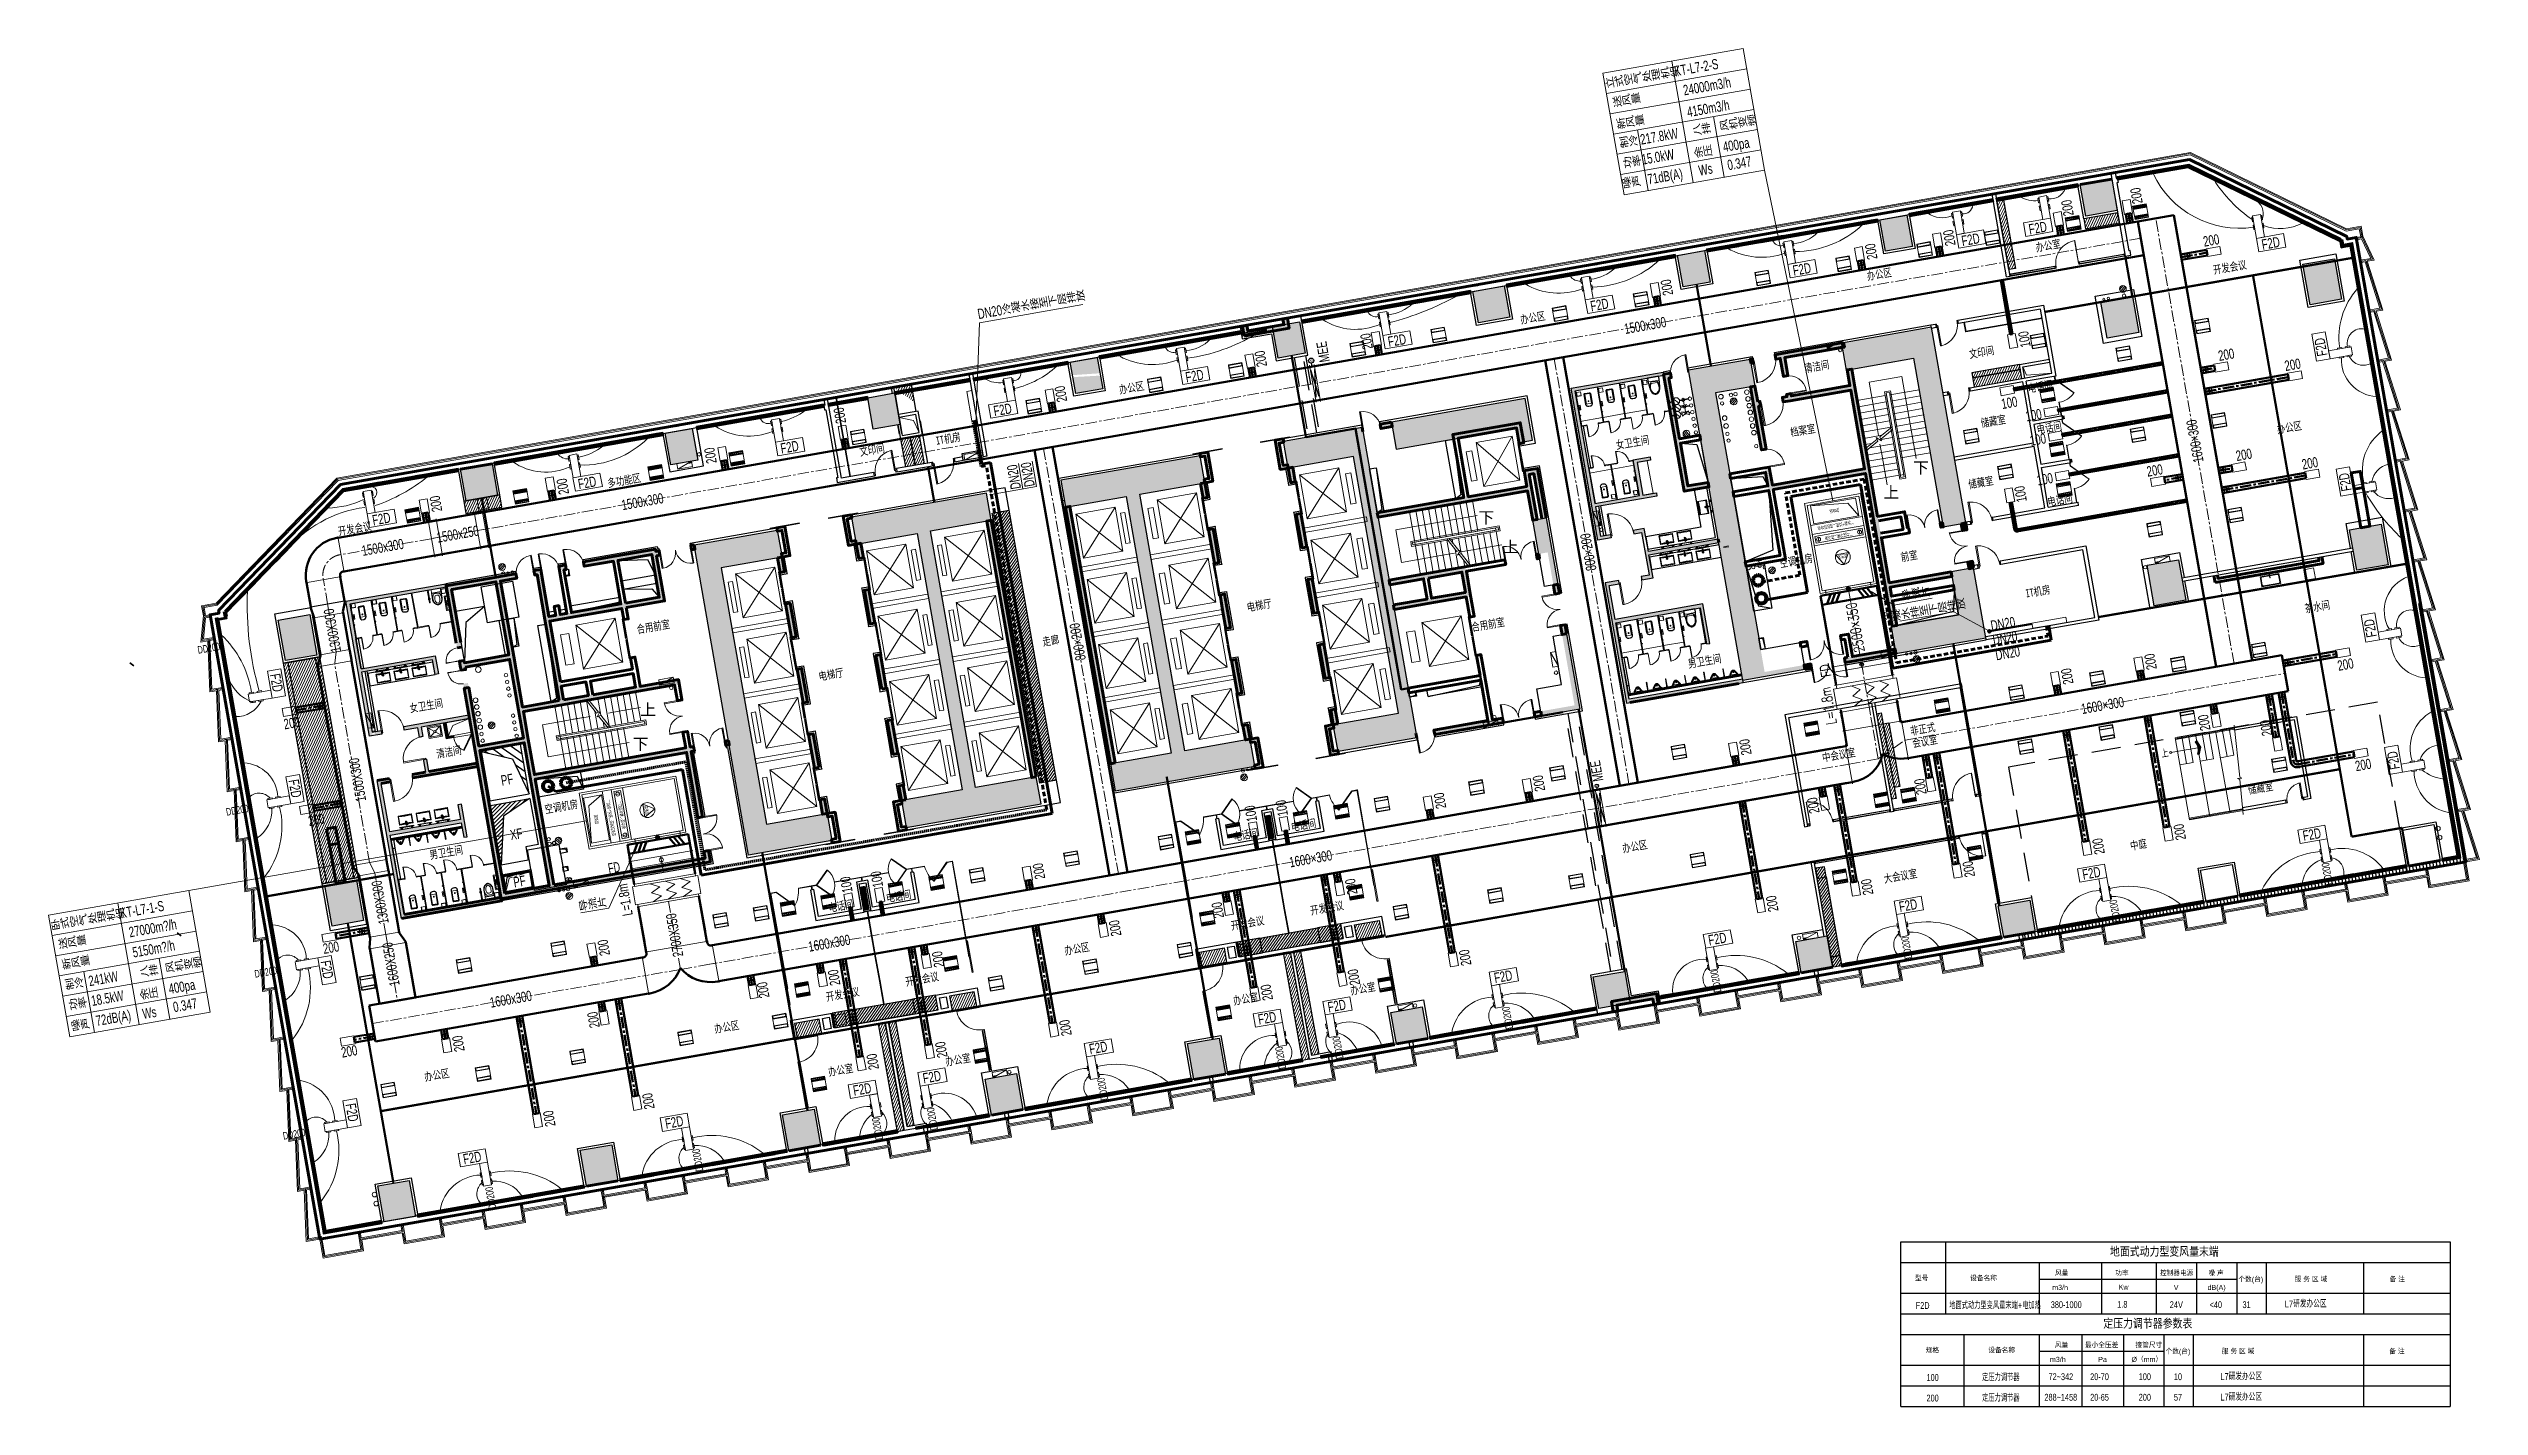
# Model space of a CAD drawing. Extents: x 268762 to 375185, y -23962 to 35476.
import ezdxf
from ezdxf.enums import TextEntityAlignment as Align

# ---------------------------------------------------------------- set-up
doc = ezdxf.new("R2010")
doc.units = 0
doc.header["$LTSCALE"] = 400
doc.header["$MEASUREMENT"] = 0
for name, pattern in [('A05-307S$0$IMPORT-BP_07_BP_14$0$BP-01$0$CENTER', [0]), ('A05-307S$0$IMPORT-BP_07_DASH', [0]), ('A05-307S$0$IMPORT-BP_07_HIDDEN2', [4.7625, 3.175, -1.5875]), ('A05-307S$0$IMPORT-BP_07_W13-1F_10F消防给水排水平面图_SEN20ZHG$0$中水给水管', [0]), ('A05-307S$0$IMPORT-BP_07_W13-1F_10F消防给水排水平面图_SEN20ZHG$0$热水回水管', [0]), ('A05-307S$0$IMPORT-BP_07_W13-1F_10F消防给水排水平面图_SEN20ZHG$0$热水管', [0]), ('A05-307S$0$IMPORT-BP_07_W13-1F_10F消防给水排水平面图_SEN20ZHG$0$给水管', [0]), ('A05-307S$0$IMPORT-PP_07_HIDDEN', [14.2875, 9.525, -4.7625]), ('CENTER', [2, 1.25, -0.25, 0.25, -0.25]), ('DASH', [0.35, 0.25, -0.1]), ('DASHED', [0.75, 0.5, -0.25])]:
    doc.linetypes.add(name, pattern=pattern)
doc.layers.get('0').update_dxf_attribs({"color": 8})
for name, color, linetype in [('A-空调设备', 2, 'Continuous'), ('M-TAB-TEXT', 3, 'Continuous'), ('W-J给水立管', 8, 'Continuous'), ('W-XH消防立管', 8, 'Continuous'), ('W-ZYH直饮回立管', 8, 'Continuous'), ('图框', 7, 'Continuous'), ('暖通-排风-风口', 7, 'Continuous'), ('防火帆布', 1, 'DASH')]:
    doc.layers.add(name, color=color, linetype=linetype)
for name, color, linetype, lineweight in [('A05-307S$0$BP_07__消火栓标注', 8, 'Continuous', 9), ('A05-307S$0$BP_07_A-ANNO-DIMS', 8, 'Continuous', 35), ('A05-307S$0$BP_07_A-DOOR', 8, 'Continuous', 13), ('A05-307S$0$BP_07_A-FIRE-SHUT', 8, 'A05-307S$0$IMPORT-BP_07_HIDDEN2', 25), ('A05-307S$0$BP_07_A-FLOR-EVTR', 8, 'Continuous', 13), ('A05-307S$0$BP_07_A-FLOR-HRAL', 8, 'Continuous', 13), ('A05-307S$0$BP_07_A-FLOR-LEVL', 8, 'Continuous', 13), ('A05-307S$0$BP_07_A-FLOR-OVHD', 8, 'A05-307S$0$IMPORT-BP_07_HIDDEN2', 25), ('A05-307S$0$BP_07_A-FLOR-STRS', 8, 'Continuous', 13), ('A05-307S$0$BP_07_A-FLOR-TPTN', 8, 'Continuous', 13), ('A05-307S$0$BP_07_A-FURN', 8, 'Continuous', 13), ('A05-307S$0$BP_07_A-FURN-WKSF', 8, 'Continuous', 13), ('A05-307S$0$BP_07_A-MLWK-SURF', 8, 'Continuous', 25), ('A05-307S$0$BP_07_A-PATT-WALL', 8, 'Continuous', 13), ('A05-307S$0$BP_07_A-PLBG-FIXT', 8, 'Continuous', 13), ('A05-307S$0$BP_07_A-STRU-COLS', 8, 'Continuous', 25), ('A05-307S$0$BP_07_A-WALL-FULL', 8, 'Continuous', 70), ('A05-307S$0$BP_07_BP-01$0$A-GLAZ-FULL', 8, 'Continuous', 13), ('A05-307S$0$BP_07_BP_14$0$A-DOOR', 8, 'Continuous', 9), ('A05-307S$0$BP_07_BP_14$0$A-FLOR-LEVL', 8, 'Continuous', 13), ('A05-307S$0$BP_07_BP_14$0$BP-01$0$L18$0$229 Void', 8, 'A05-307S$0$IMPORT-BP_07_BP_14$0$BP-01$0$CENTER', 9), ('A05-307S$0$BP_07_BP_14$0$TC_PLAN_CORE_TYP_000000$0$IRLP740', 8, 'Continuous', 9), ('A05-307S$0$BP_07_DIM_SYMB', 8, 'Continuous', 9), ('A05-307S$0$BP_07_J-防火分区线', 8, 'A05-307S$0$IMPORT-BP_07_DASH', 50), ('A05-307S$0$BP_07_PUB_TEXT', 8, 'Continuous', 9), ('A05-307S$0$BP_07_SHADE80', 8, 'Continuous', 25), ('A05-307S$0$BP_07_STAIR', 8, 'Continuous', 9), ('A05-307S$0$BP_07_W13-1F_10F消防给水排水平面图_SEN20ZHG$0$W-F废水立管', 8, 'Continuous', 9), ('A05-307S$0$BP_07_W13-1F_10F消防给水排水平面图_SEN20ZHG$0$W-J给水立管', 8, 'Continuous', 9), ('A05-307S$0$BP_07_W13-1F_10F消防给水排水平面图_SEN20ZHG$0$W-J给水管', 8, 'A05-307S$0$IMPORT-BP_07_W13-1F_10F消防给水排水平面图_SEN20ZHG$0$给水管', 9), ('A05-307S$0$BP_07_W13-1F_10F消防给水排水平面图_SEN20ZHG$0$W-J给水阀件设备', 8, 'Continuous', 9), ('A05-307S$0$BP_07_W13-1F_10F消防给水排水平面图_SEN20ZHG$0$W-KN空调冷凝水立管', 8, 'Continuous', 9), ('A05-307S$0$BP_07_W13-1F_10F消防给水排水平面图_SEN20ZHG$0$W-RH热回立管', 8, 'Continuous', 9), ('A05-307S$0$BP_07_W13-1F_10F消防给水排水平面图_SEN20ZHG$0$W-RH热回管', 8, 'A05-307S$0$IMPORT-BP_07_W13-1F_10F消防给水排水平面图_SEN20ZHG$0$热水回水管', 35), ('A05-307S$0$BP_07_W13-1F_10F消防给水排水平面图_SEN20ZHG$0$W-RH热回阀件设备', 8, 'Continuous', 9), ('A05-307S$0$BP_07_W13-1F_10F消防给水排水平面图_SEN20ZHG$0$W-RJ热水立管', 8, 'Continuous', 9), ('A05-307S$0$BP_07_W13-1F_10F消防给水排水平面图_SEN20ZHG$0$W-RJ热水管', 8, 'A05-307S$0$IMPORT-BP_07_W13-1F_10F消防给水排水平面图_SEN20ZHG$0$热水管', 35), ('A05-307S$0$BP_07_W13-1F_10F消防给水排水平面图_SEN20ZHG$0$W-RJ热水阀件设备', 8, 'Continuous', 9), ('A05-307S$0$BP_07_W13-1F_10F消防给水排水平面图_SEN20ZHG$0$W-T通气立管', 8, 'Continuous', 9), ('A05-307S$0$BP_07_W13-1F_10F消防给水排水平面图_SEN20ZHG$0$W-W污水立管', 8, 'Continuous', 9), ('A05-307S$0$BP_07_W13-1F_10F消防给水排水平面图_SEN20ZHG$0$W-Y雨水立管', 8, 'Continuous', 9), ('A05-307S$0$BP_07_W13-1F_10F消防给水排水平面图_SEN20ZHG$0$W-ZJ中水立管', 8, 'Continuous', 9), ('A05-307S$0$BP_07_W13-1F_10F消防给水排水平面图_SEN20ZHG$0$W-ZJ中水管', 8, 'A05-307S$0$IMPORT-BP_07_W13-1F_10F消防给水排水平面图_SEN20ZHG$0$中水给水管', 35), ('A05-307S$0$BP_07_W13-1F_10F消防给水排水平面图_SEN20ZHG$0$W-ZJ中水阀件设备', 8, 'Continuous', 9), ('A05-307S$0$BP_07_W13-1F_10F消防给水排水平面图_SEN20ZHG$0$W-ZP自喷立管', 8, 'Continuous', 9), ('A05-307S$0$BP_07_W13-1F_10F消防给水排水平面图_SEN20ZHG$0$W-ZYH直饮回立管', 8, 'Continuous', 9), ('A05-307S$0$BP_07_W13-1F_10F消防给水排水平面图_SEN20ZHG$0$W-ZY直饮水立管', 8, 'Continuous', 9), ('A05-307S$0$BP_07_W13-1F_10F消防给水排水平面图_SEN20ZHG$0$W-地漏', 8, 'Continuous', 9), ('A05-307S$0$FF_07_A-1', 8, 'Continuous', 13), ('A05-307S$0$FF_07_A-HVAC-FIXT', 8, 'Continuous', 35), ('A05-307S$0$FF_07_A-PLBG-FIXT', 8, 'Continuous', 13), ('A05-307S$0$FF_07_SHADE10', 8, 'Continuous', 25), ('A05-307S$0$FF_07_SHADE80', 8, 'Continuous', 25), ('A05-307S$0$PP_07_A-1', 8, 'Continuous', 13), ('A05-307S$0$PP_07_A-6', 8, 'Continuous', 70), ('A05-307S$0$PP_07_A-ANNO-RMNA-CH', 8, 'Continuous', 13), ('A05-307S$0$PP_07_A-CLNG-LITE', 8, 'Continuous', 35), ('A05-307S$0$PP_07_A-DOOR', 8, 'Continuous', 13), ('A05-307S$0$PP_07_A-EQPM', 8, 'Continuous', 9), ('A05-307S$0$PP_07_A-EQPM-KTCH', 8, 'Continuous', 13), ('A05-307S$0$PP_07_A-FURN-WKSF', 8, 'Continuous', 25), ('A05-307S$0$PP_07_A-GLAZ-FULL', 8, 'Continuous', 13), ('A05-307S$0$PP_07_A-MLWK-OVHD', 8, 'A05-307S$0$IMPORT-PP_07_HIDDEN', 35), ('A05-307S$0$PP_07_A-MLWK-SURF', 8, 'Continuous', 25), ('A05-307S$0$PP_07_A-PATT-MLWK', 8, 'Continuous', 13), ('A05-307S$0$PP_07_A-WALL-BLCK', 8, 'Continuous', 25), ('A05-307S$0$PP_07_A-WALL-FULL', 8, 'Continuous', 70), ('A05-307S$0$PP_07_PP_12$0$PP_13$0$A-DOOR', 8, 'Continuous', 13), ('A05-307S$0$PP_07_PP_13$0$A-DOOR', 8, 'Continuous', 13), ('A05-307S$0$PP_07_PP_13$1$A-WALL-FULL', 8, 'Continuous', 70), ('M-TAB', 4, 'Continuous', 25), ('公共层-图框', 7, 'Continuous', 70), ('建筑-轴线编号标注', 3, 'Continuous', 25), ('暖通-回风-方风管中线', 8, 'CENTER', 15), ('暖通-排风-2D边线', 2, 'Continuous', 50), ('暖通-文字', 3, 'Continuous', 20), ('暖通-新风-标注', 3, 'Continuous', 20), ('暖通-空调-冷凝水管', 6, 'Continuous', 50), ('暖通-空调-冷水供水管', 4, 'Continuous', 60), ('暖通-空调-冷水回水管', 4, 'DASHED', 60), ('暖通-空调-设备', 150, 'Continuous', 20), ('暖通-送风-2D边线', 2, 'Continuous', 50), ('暖通-送风-圆风管中线', 5, 'CENTER', 50), ('暖通-送风-方风管中线', 8, 'CENTER', 15), ('暖通-送风-标注', 3, 'Continuous', 20), ('暖通-送风-法兰', 3, 'Continuous', 20), ('暖通-送风-阀门', 3, 'Continuous', 20), ('暖通-送风-阀门-消防', 7, 'Continuous', 25), ('暖通-送风-阀门-电动', 3, 'Continuous', 25), ('风口', 8, 'Continuous', 25)]:
    doc.layers.add(name, color=color, linetype=linetype, lineweight=lineweight)
doc.styles.add('A05-307S$0$Standard', font='txt')
doc.styles.add('gpsxw', font='romans.shx', dxfattribs={"width": 0.7, "bigfont": 'hztxt.shx'})
doc.styles.add('M-HT', font='tjromant.shx', dxfattribs={"width": 0.8, "bigfont": 'tjhts.shx'})
doc.styles.add('NT', font='@hvac.shx', dxfattribs={"width": 0.7, "bigfont": '@hvac1.shx'})
doc.styles.get("Standard").update_dxf_attribs({"font": '@hvac.shx', "width": 0.7, "bigfont": '@hvac1.shx'})
doc.styles.add('ZJDZ', font='zjdz-s.shx', dxfattribs={"width": 0.7, "bigfont": 'zjdz.shx'})
doc.styles.add('图框', font='zjdz-s.shx', dxfattribs={"height": 0.2, "bigfont": 'zjdz.shx'})
doc.linetypes.add('BATTING', pattern='A,0.0001,-0.1,[134,ltypeshp.shx,S=0.1,R=0,X=-0.1,Y=0],-0.2,[134,ltypeshp.shx,S=0.1,R=180,X=0.1,Y=0],-0.1', length=0.4001)
pattern_1 = [(64.933, (304875.46, 13921.86), (-86.2787, 40.3553), [])]
pattern_2 = [(64.933, (359618.94, -25151.48), (-86.2787, 40.3553), [])]
pattern_3 = [(99.967, (349322.23, -4056.75), (-147.7361, -25.9622), [])]
pattern_4 = [(180, (51437.475, 6017.17), (-6e-15, -47.625), []), (180, (51421.6, 6033.046), (-6e-15, -47.625), [])]
pattern_5 = [(180, (51887.475, 6017.17), (-6e-15, -47.625), []), (180, (51871.6, 6033.046), (-6e-15, -47.625), [])]

msp = doc.modelspace()

# ---------------------------------------------------------------- texts
at = {"layer": 'A-空调设备', "color": 3, "style": '图框'}
for s, p in [('风量', (356604, -18245)), ('功率', (359241, -18245)), ('控制器电源', (361200, -18245)), ('噪 声', (363319, -18245)), ('型号', (350476, -18475)), ('设备名称', (352892, -18475)), ('m3/h', (356483, -18866)), ('Kw', (359393, -18852)), ('V', (361805, -18866)), ('dB(A)', (363283, -18866)), ('服 务 区 域', (367097, -18520)), ('备 注', (371253, -18520)), ('风量', (356599, -21398)), ('最小全压差', (357914, -21398)), ('接管尺寸', (360129, -21398)), ('规格', (350948, -21628)), ('设备名称', (353686, -21628)), ('m3/h', (356384, -22019)), ('Pa', (358497, -22019)), ('%%C（mm）', (359953, -22019)), ('服 务 区 域', (363907, -21673)), ('备 注', (371239, -21673))]:
    msp.add_text(s, height=225, rotation=360, dxfattribs=at).set_placement(p)
at = {"layer": 'A-空调设备', "color": 6, "style": '图框'}
for p in [(364635, -18520), (361445, -21673)]:
    msp.add_text('个数(台)', height=225, rotation=360, dxfattribs=at).set_placement(p)
at = {"layer": 'A-空调设备', "color": 3, "style": 'ZJDZ'}
for s, width, p in [('F2D', 0.7, (350507, -19695)), ('地面式动力型变风量末端+电加热', 0.7, (351976, -19695)), ('380-1000', 0.7, (356420, -19660)), ('1.8', 0.7, (359331, -19646)), ('24V', 0.65, (361627, -19660)), ('<40', 0.7, (363374, -19660)), ('L7研发办公区', 0.75, (366667, -19627)), ('定压力调节器', 0.7, (353413, -22848)), ('288~1458', 0.7, (356141, -23713)), ('72~342', 0.7, (356322, -22813)), ('20-70', 0.7, (358144, -22813)), ('20-65', 0.7, (358144, -23713)), ('200', 0.7, (360270, -23713)), ('100', 0.7, (360270, -22813)), ('L7研发办公区', 0.75, (363843, -22806)), ('L7研发办公区', 0.75, (363843, -23706)), ('定压力调节器', 0.7, (353413, -23748))]:
    msp.add_text(s, height=300, rotation=360, dxfattribs=dict(at, width=width)).set_placement(p)
at = {"layer": 'A-空调设备', "color": 6, "style": 'ZJDZ', "width": 0.7}
for s, p in [('31', (364814, -19660)), ('57', (361811, -23713)), ('10', (361811, -22813))]:
    msp.add_text(s, height=300, rotation=360, dxfattribs=at).set_placement(p)
at = {"layer": 'A-空调设备', "color": 2, "style": 'ZJDZ', "width": 0.7}
for s, p in [('100', (350979, -22848)), ('200', (350979, -23748))]:
    msp.add_text(s, height=300, rotation=360, dxfattribs=at).set_placement(p)
at = {"layer": 'A05-307S$0$BP_07_DIM_SYMB', "color": 8, "insert": (361224, 4758), "char_height": 308, "width": 383.27, "attachment_point": 1, "rotation": 9.96675, "line_spacing_factor": 0.938532, "style": 'A05-307S$0$Standard'}
msp.add_mtext('\\fArial|b0|i0|c134|p34|;\\W.75;上', dxfattribs=at)
at = {"layer": 'A05-307S$0$BP_07_PUB_TEXT', "color": 8, "char_height": 506.38, "width": 814.15, "attachment_point": 1, "line_spacing_factor": 1.111111, "style": 'A05-307S$0$Standard'}
for s, insert in [('\\fSIMPLEX|b0|i0|c134|p2|;下', (350391, 17381)), ('\\fSIMPLEX|b0|i0|c134|p2|;上', (349094, 16303)), ('\\fSIMPLEX|b0|i0|c134|p2|;下', (331356, 15203)), ('\\fSIMPLEX|b0|i0|c134|p2|;上', (332434, 13920)), ('\\fSIMPLEX|b0|i0|c134|p2|;上', (294669, 6789)), ('\\fSIMPLEX|b0|i0|c134|p2|;下', (294332, 5283))]:
    msp.add_mtext(s, dxfattribs=dict(at, insert=insert))
at = {"layer": 'A05-307S$0$PP_07_A-ANNO-RMNA-CH', "color": 0, "lineweight": 35, "char_height": 350.42, "attachment_point": 2, "rotation": 9.96675, "line_spacing_factor": 0.938532, "style": 'A05-307S$0$Standard'}
for s, insert, width in [('{\\fSimSun|b0|i0|c134|p2;\\W0.75;办公室}', (356273, 27027), 1744.26), ('{\\fSimSun|b0|i0|c134|p2;\\W0.75;办公区}', (348882, 25772), 1744.26), ('{\\fSimSun|b0|i0|c134|p2;\\W0.75;开发会议}', (364226, 26075), 1744.26), ('{\\fSimSun|b0|i0|c134|p2;\\W0.75;办公区}', (333711, 23867), 1744.26), ('{\\fSimSun|b0|i0|c134|p2;\\W0.75;文印间}', (353357, 22355), 1744.26), ('{\\fSimSun|b0|i0|c134|p2;\\W0.75;清洁间}', (346141, 21734), 1744.26), ('{\\fSimSun|b0|i0|c134|p2;\\W0.75;办公区}', (316144, 20802), 1744.26), ('{\\fSimSun|b0|i0|c134|p2;\\W0.75;电话间}', (355926, 20857), 1744.26), ('{\\fSimSun|b0|i0|c134|p2;\\W0.75;储藏室}', (353874, 19337), 1744.26), ('{\\fSimSun|b0|i0|c134|p2;\\W0.75;电话间}', (356320, 19056), 1744.26), ('{\\fSimSun|b0|i0|c134|p2;\\W0.75;办公区}', (366835, 19063), 1744.26), ('{\\fSimSun|b0|i0|c134|p2;\\W0.75;文印间}', (304782, 18085), 2366.64), ('{\\fSimSun|b0|i0|c134|p2;\\W0.75;IT机房}', (308118, 18572), 2366.64), ('{\\fSimSun|b0|i0|c134|p2;\\W0.75;女卫生间}', (338079, 18409), 1744.26), ('{\\fSimSun|b0|i0|c134|p2;\\W0.75;档案室}', (345532, 18934), 1744.26), ('{\\fSimSun|b0|i0|c134|p2;\\W0.75;多功能区}', (293927, 16743), 2366.64), ('{\\fSimSun|b0|i0|c134|p2;\\W0.75;储藏室}', (353329, 16655), 1744.26), ('{\\fSimSun|b0|i0|c134|p2;\\W0.75;电话间}', (356792, 15893), 1744.26), ('{\\fSimSun|b0|i0|c134|p2;\\W0.75;开发会议}', (282132, 14633), 2366.64), ('\\f黑体|b0|i0|c134|p34|;\\W.75;空调机房', (345244, 13231), 1744.26), ('\\f黑体|b0|i0|c134|p34|;\\W.75;前室', (350189, 13435), 1744.26), ('{\\fSimSun|b0|i0|c134|p2;\\W0.75;IT机房}', (355827, 11886), 1744.26), ('{\\fSimSun|b0|i0|c134|p2;\\W0.75;电梯厅}', (321734, 11276), 1744.26), ('{\\fSimSun|b0|i0|c134|p2;\\W0.75;茶水间}', (368060, 11218), 1744.26), ('\\f黑体|b0|i0|c134|p34|;\\W.75;合用前室', (295202, 10340), 1744.26), ('{\\fSimSun|b0|i0|c134|p2;\\W0.75;走廊}', (312610, 9733), 1744.26), ('\\f黑体|b0|i0|c134|p34|;\\W.75;合用前室', (331751, 10435), 1744.26), ('{\\fSimSun|b0|i0|c134|p2;\\W0.75;男卫生间}', (341234, 8838), 1744.26), ('{\\fSimSun|b0|i0|c134|p2;\\W0.75;电梯厅}', (302987, 8250), 1744.26), ('\\fArial|b0|i0|c134|p34|;\\W.75;女卫生间', (285265, 6883), 1744.26), ('{\\fSimSun|b0|i0|c134|p2;\\W0.75;非正式会议室}', (350782, 5860), 1345.74), ('{\\fSimSun|b0|i0|c134|p2;\\W0.75;清洁间}', (286254, 4856), 1744.26), ('{\\fSimSun|b0|i0|c134|p2;\\W0.75;中会议室}', (347107, 4728), 1744.26), ('{\\fSimSun|b0|i0|c134|p2;\\W0.75;储藏室}', (365575, 3279), 1744.26), ('\\f黑体|b0|i0|c134|p34|;\\W.75;空调机房', (291180, 2465), 1744.26), ('{\\fSimSun|b0|i0|c134|p2;\\W0.75;电话间}', (321147, 1234), 1744.26), ('{\\fSimSun|b0|i0|c134|p2;\\W0.75;电话间}', (323673, 1660), 1744.26), ('{\\fSimSun|b0|i0|c134|p2;\\W0.75;男卫生间}', (286138, 464), 1744.26), ('{\\fSimSun|b0|i0|c134|p2;\\W0.75;办公区}', (338176, 722), 1744.26), ('{\\fSimSun|b0|i0|c134|p2;\\W0.75;中庭}', (360228, 802), 1744.26), ('{\\fSimSun|b0|i0|c134|p2;\\W0.75;大会议室}', (349806, -575), 1744.26), ('{\\fSimSun|b0|i0|c134|p2;\\W0.75;电话间}', (303418, -1882), 1744.26), ('{\\fSimSun|b0|i0|c134|p2;\\W0.75;电话间}', (305945, -1456), 1744.26), ('{\\fSimSun|b0|i0|c134|p2;\\W0.75;开发会议}', (324698, -1968), 2366.64), ('{\\fSimSun|b0|i0|c134|p2;\\W0.75;开发会议}', (321221, -2632), 2366.64), ('{\\fSimSun|b0|i0|c134|p2;\\W0.75;办公区}', (313755, -3757), 1744.26), ('{\\fSimSun|b0|i0|c134|p2;\\W0.75;开发会议}', (306970, -5083), 2366.64), ('{\\fSimSun|b0|i0|c134|p2;\\W0.75;开发会议}', (303492, -5747), 2366.64), ('{\\fSimSun|b0|i0|c134|p2;\\W0.75;办公室}', (321138, -5949), 1744.26), ('{\\fSimSun|b0|i0|c134|p2;\\W0.75;办公室}', (326273, -5502), 1744.26), ('{\\fSimSun|b0|i0|c134|p2;\\W0.75;办公区}', (298420, -7182), 1744.26), ('{\\fSimSun|b0|i0|c134|p2;\\W0.75;办公室}', (308545, -8617), 1744.26), ('{\\fSimSun|b0|i0|c134|p2;\\W0.75;办公区}', (285730, -9285), 1744.26), ('{\\fSimSun|b0|i0|c134|p2;\\W0.75;办公室}', (303410, -9064), 1744.26)]:
    msp.add_mtext(s, dxfattribs=dict(at, insert=insert, width=width))
at = {"layer": 'M-TAB-TEXT', "color": 2, "style": 'M-HT'}
for s, height, p in [('地面式动力型变风量末端', 393.75, (361394, -17207)), ('定压力调节器参数表', 393.8, (360670, -20359))]:
    msp.add_text(s, height=height, rotation=360, dxfattribs=at).set_placement(p, align=Align.MIDDLE_CENTER)
at = {"layer": '暖通-文字', "color": 8, "style": 'NT', "width": 0.7}
for s, p in [('PF', (288610, 3207)), ('PF', (288610, 3207)), ('XF', (289012, 823)), ('XF', (289012, 823)), ('PF', (289153, -1247)), ('PF', (289153, -1247))]:
    msp.add_text(s, height=450, rotation=9.96675, dxfattribs=at).set_placement(p)
at = {"layer": '暖通-新风-标注', "color": 8, "style": 'NT', "width": 0.7}
for s, p in [('DN20冷凝水接至下层排放', (311781, 24287)), ('冷凝水排至下层排放', (350860, 10888)), ('DN20', (354324, 10300)), ('DN20', (354414, 9678)), ('DN20', (354532, 9010))]:
    msp.add_text(s, height=450, rotation=9.96675, dxfattribs=at).set_placement(p, align=Align.MIDDLE)
at = {"layer": '暖通-新风-标注', "color": 3, "style": 'NT', "width": 0.7}
for p in [(311022, 16724), (311626, 16830)]:
    msp.add_text('DN20', height=450, rotation=99.96675, dxfattribs=at).set_placement(p, align=Align.MIDDLE)
at = {"layer": '暖通-空调-设备', "style": 'NT', "width": 0.7}
for s, p in [('立式空气处理机组', (336951, 33710)), ('KT-L7-2-S', (339982, 34261)), ('24000m3/h', (340370, 33427)), ('送风量', (337277, 32884)), ('4150m3/h', (340538, 32472)), ('新风量', (337445, 31929)), ('217.8kW', (338491, 31270)), ('八排', (340766, 31643)), ('风机变频', (341956, 31852)), ('制冷', (337573, 31108)), ('15.0kW', (338554, 30393)), ('余压', (340836, 30662)), ('400pa', (342108, 30946)), ('噪声', (337695, 29332)), ('功率', (337729, 30222)), ('71dB(A)', (338812, 29526)), ('Ws', (341042, 29913)), ('0.347', (342305, 30147)), ('KT-L7-1-S', (271932, -2597)), ('卧式空气处理机组', (268901, -3148)), ('27000m%%139/h', (272321, -3431)), ('送风量', (269227, -3974)), ('新风量', (269383, -4861)), ('5150m%%139/h', (272476, -4317)), ('制冷', (269523, -5750)), ('241kW', (270551, -5569)), ('八排', (272785, -5204)), ('风机变频', (273906, -5007)), ('功率', (269679, -6636)), ('18.5kW', (270671, -6436)), ('余压', (272786, -6197)), ('400pa', (274058, -5912)), ('0.347', (274255, -6711)), ('噪声', (269784, -7556, -150)), ('72dB(A)', (270872, -7313)), ('Ws', (272913, -7007, -150))]:
    msp.add_text(s, height=450, rotation=9.96675, dxfattribs=at).set_placement(p)
at = {"layer": '暖通-送风-标注', "width": 0.7}
for s, rotation, style, p in [('200', 99.96675, 'NT', (357148, 28500)), ('200', 99.96675, 'NT', (360167, 29031)), ('F2D', 9.96675, 'NT', (355850, 27631)), ('200', 99.96675, 'NT', (348556, 26590)), ('200', 99.96675, 'NT', (351975, 27191)), ('F2D', 9.96675, 'NT', (352908, 27123)), ('200', 9.96675, 'NT', (363444, 27085)), ('F2D', 9.96675, 'NT', (366049, 26963)), ('F2D', 9.96675, 'NT', (345523, 25825)), ('F2D', 9.96675, 'NT', (336659, 24268)), ('200', 99.96675, 'NT', (339610, 25018)), ('1500x300', 9.96675, 'NT', (338662, 23362)), ('MEE', 99.96675, 'NT', (324556, 22203)), ('200', 99.96675, 'NT', (326459, 22658)), ('F2D', 9.96675, 'NT', (327795, 22710)), ('100', 99.96675, 'NT', (355263, 22751)), ('200', 9.96675, 'NT', (364102, 22082)), ('F2D', 99.96675, 'NT', (368240, 22411)), ('F2D', 9.96675, 'NT', (318931, 21152)), ('200', 99.96675, 'NT', (321831, 21894)), ('200', 9.96675, 'NT', (367007, 21641)), ('200', 99.96675, 'NT', (313079, 20356)), ('100', 9.96675, 'NT', (354607, 19976)), ('200', 99.96675, 'NT', (303400, 19411)), ('F2D', 9.96675, 'NT', (310528, 19676)), ('100', 9.96675, 'NT', (355668, 19435)), ('1600×300', 99.96675, 'NT', (362730, 18295)), ('F2D', 9.96675, 'NT', (301202, 18037)), ('100', 9.96675, 'NT', (355856, 18366)), ('200', 99.96675, 'NT', (297736, 17659)), ('200', 9.9668, 'NT', (360970, 17014)), ('200', 9.96675, 'NT', (364873, 17700)), ('200', 9.96675, 'NT', (367765, 17328)), ('200', 99.96675, 'NT', (291270, 16304)), ('F2D', 9.96675, 'NT', (292338, 16479)), ('1500x300', 9.96675, 'NT', (294763, 15648)), ('100', 99.96675, 'NT', (355096, 15975)), ('100', 9.96675, 'NT', (356161, 16631)), ('F2D', 99.96675, 'NT', (369303, 16499)), ('F2D', 9.96675, 'NT', (283330, 14896)), ('200', 99.96675, 'NT', (285717, 15547)), ('1500x300', 9.96675, 'NT', (283390, 13649)), ('1500x250', 9.96675, 'NT', (286674, 14226)), ('800×200', 99.96675, 'NT', (336168, 13435)), ('导流片', 9.96675, 'NT', (350500, 11642)), ('1300X300', 99.96675, 'NT', (281183, 10004)), ('2500×350', 99.96675, 'gpsxw', (347856, 10133)), ('800×200', 99.96675, 'NT', (313810, 9506)), ('F2D', 99.96675, 'NT', (370403, 10100)), ('200', 99.96675, 'NT', (360787, 8636)), ('200', 9.96675, 'NT', (369323, 8517)), ('F2D', 279.96675, 'NT', (278745, 7718)), ('FD', 99.96675, 'NT', (346547, 8244)), ('L=1.8m', 99.96675, 'gpsxw', (346680, 6705)), ('200', 99.96675, 'NT', (357136, 7994)), ('1600×300', 9.96675, 'NT', (358689, 6727)), ('200', 9.96675, 'NT', (279405, 5954)), ('200', 99.96675, 'NT', (363136, 5968)), ('200', 99.96675, 'NT', (365843, 5736)), ('1500X300', 99.96675, 'NT', (282281, 3465)), ('MEE', 99.96675, 'NT', (336533, 3851)), ('200', 99.96675, 'NT', (343047, 4898)), ('200', 9.96675, 'NT', (370096, 4123)), ('F2D', 99.96675, 'NT', (371420, 4316)), ('F2D', 279.96675, 'NT', (279558, 3089)), ('200', 99.96675, 'NT', (334007, 3310)), ('200', 99.96675, 'NT', (350710, 3165)), ('100', 99.96675, 'NT', (321396, 1989)), ('100', 99.96675, 'NT', (322747, 2227)), ('200', 99.96675, 'NT', (329676, 2549)), ('200', 99.96675, 'NT', (346022, 2341)), ('200', 9.96675, 'NT', (280482, 1719)), ('200', 99.96675, 'NT', (362064, 1179)), ('F2D', 9.96675, 'NT', (367851, 1082)), ('1600×300', 9.96675, 'NT', (324017, 14)), ('200', 99.96675, 'NT', (358508, 554)), ('1300X300', 99.96675, 'NT', (283274, -1896)), ('100', 99.96675, 'NT', (303683, -1123)), ('100', 99.96675, 'NT', (305021, -888)), ('200', 99.96675, 'NT', (312117, -537)), ('200', 99.96675, 'NT', (325792, -1214)), ('200', 99.96675, 'NT', (348377, -1226)), ('200', 99.96675, 'NT', (352827, -444)), ('F2D', 9.96675, 'NT', (358199, -614)), ('导流片', 9.96675, 'NT', (292573, -1948)), ('L=1.8m', 99.96675, 'NT', (293996, -1788)), ('200', 99.96675, 'NT', (319946, -2241)), ('200', 99.96675, 'NT', (344222, -1956)), ('F2D', 9.96675, 'NT', (350172, -2025)), ('2700X350', 99.96675, 'NT', (296166, -3334)), ('200', 99.96675, 'NT', (315454, -3031)), ('200', 9.96675, 'NT', (281126, -3875)), ('1600X250', 99.96675, 'NT', (283750, -4608)), ('200', 99.96675, 'NT', (293064, -3885)), ('1600x300', 9.96675, 'NT', (302939, -3681)), ('200', 99.96675, 'NT', (307704, -4392)), ('200', 99.96675, 'NT', (330778, -4319)), ('F2D', 9.96675, 'NT', (341821, -3492)), ('F2D', 279.96675, 'NT', (280952, -4839)), ('200', 99.96675, 'NT', (303151, -5193)), ('200', 99.96675, 'NT', (325907, -5175)), ('F2D', 9.96675, 'NT', (332444, -5140)), ('1600x300', 9.96675, 'NT', (288997, -6131)), ('200', 99.96675, 'NT', (300046, -5738)), ('200', 99.96675, 'NT', (322090, -5845)), ('F2D', 9.96675, 'NT', (325160, -6423)), ('200', 99.96675, 'NT', (292617, -7044)), ('200', 99.96675, 'NT', (313280, -7393)), ('F2D', 9.96675, 'NT', (322109, -6959)), ('200', 9.96675, 'NT', (281924, -8417)), ('200', 99.96675, 'NT', (286700, -8084)), ('200', 99.96675, 'NT', (307843, -8349)), ('F2D', 9.96675, 'NT', (314716, -8258)), ('200', 99.96675, 'NT', (304840, -8877)), ('F2D', 9.96675, 'NT', (307432, -9538)), ('200', 99.96675, 'NT', (295018, -10603)), ('F2D', 9.96675, 'NT', (304380, -10074)), ('F2D', 279.96675, 'NT', (282051, -11094)), ('200', 99.96675, 'NT', (290679, -11365)), ('F2D', 9.96675, 'NT', (296151, -11520)), ('F2D', 9.96675, 'NT', (287306, -13075))]:
    msp.add_text(s, height=450, rotation=rotation, dxfattribs=dict(at, style=style)).set_placement(p, align=Align.MIDDLE)
at = {"layer": '暖通-送风-标注', "style": 'NT', "width": 0.65}
msp.add_text('FD', height=450, rotation=9.96675, dxfattribs=at).set_placement((293517, -376), align=Align.MIDDLE_CENTER)
at = {"layer": '暖通-送风-阀门', "style": 'NT', "width": 0.6}
for rotation, p in [(9.96025, (275771, 9232)), (9.96025, (277017, 2140)), (99.96025, (368518, -651)), (99.96025, (359230, -2284)), (99.96025, (350109, -3886)), (9.96025, (278263, -4951)), (99.96025, (341757, -5354)), (99.96025, (332637, -6957)), (99.96025, (322700, -8703)), (99.96025, (325209, -8262)), (99.96025, (314910, -10075)), (99.96025, (305049, -11805)), (99.96025, (307451, -11383)), (9.96025, (279509, -12042)), (99.96025, (297181, -13190)), (99.96025, (288119, -14843))]:
    msp.add_text('DD200', height=330, rotation=rotation, dxfattribs=at).set_placement(p, align=Align.MIDDLE)

# ---------------------------------------------------------------- blocks, each defined once
blk = doc.blocks.new('A05-307S$0$A05_307S_dwg_A$C58C31FA0-2246-Level 1')
at = {"layer": 'A05-307S$0$PP_07_A-DOOR', "color": 0}
for points in [[(50, -150), (0, -150), (0, 0), (50, 0)], [(1000, -150), (950, -150), (950, 0), (1000, 0)], [(50, -975), (100, -975), (100, -75), (50, -75)]]:
    blk.add_lwpolyline(points, close=True, dxfattribs=at)
blk.add_arc((30, -57), 920, 274.36094, 358.89181, dxfattribs=at)
blk = doc.blocks.new('A05-307S$0$A05_307S_dwg_A$C7DC21D1F-2247-Level 1')
at = {"layer": 'A05-307S$0$PP_07_A-DOOR', "color": 0}
for points in [[(-50, -50), (0, -50), (0, 50), (-50, 50)], [(1000, -50), (1050, -50), (1050, 50), (1000, 50)]]:
    blk.add_lwpolyline(points, close=True, dxfattribs=at)
blk.add_lwpolyline([(0, 0), (12, 0), (12, -1000), (0, -1000), (0, 0)], dxfattribs=at)
blk.add_arc((0, 0), 1000, 270.00001, 0.00001, dxfattribs=at)
blk = doc.blocks.new('A05-307S$0$A05_307S_dwg_A$C03726D9D-2248-Level 1')
at = {"layer": 'A05-307S$0$PP_07_A-GLAZ-FULL', "color": 0}
blk.add_lwpolyline([(-25, -50), (-25, -40), (0, -40), (0, 40), (-25, 40), (-25, 50), (-50, 50), (-50, -50)], close=True, dxfattribs=at)
blk = doc.blocks.new('A05-307S$0$A05_307S_dwg_A$C03726D9D-2249-Level 1')
at = {"layer": 'A05-307S$0$PP_07_A-GLAZ-FULL', "color": 0}
blk.add_lwpolyline([(-25, -50), (-25, -40), (0, -40), (0, 40), (-25, 40), (-25, 50), (-50, 50), (-50, -50)], close=True, dxfattribs=at)
blk = doc.blocks.new('A05-307S$0$A05_307S_dwg_A$C7DC21D1F-2250-Level 1')
at = {"layer": 'A05-307S$0$PP_07_A-DOOR', "color": 0}
for points in [[(-50, -50), (0, -50), (0, 50), (-50, 50)], [(1000, -50), (1050, -50), (1050, 50), (1000, 50)]]:
    blk.add_lwpolyline(points, close=True, dxfattribs=at)
blk.add_lwpolyline([(0, 0), (12, 0), (12, -1000), (0, -1000), (0, 0)], dxfattribs=at)
blk.add_arc((0, 0), 1000, 270.00001, 0.00001, dxfattribs=at)
blk = doc.blocks.new('A05-307S$0$A05_307S_dwg_A$C06637D37-2251-Level 1')
at = {"layer": 'A05-307S$0$PP_07_A-DOOR', "color": 0}
for points in [[(50, 120), (0, 120), (0, 0), (50, 0), (50, 120)], [(800, 120), (750, 120), (750, 0), (800, 0), (800, 120)]]:
    blk.add_lwpolyline(points, dxfattribs=at)
blk.add_lwpolyline([(50, 60), (50, 760), (100, 760), (100, 60)], close=True, dxfattribs=at)
blk.add_arc((50, 60), 700, 360, 90, dxfattribs=at)
blk = doc.blocks.new('A05-307S$0$A05_307S_dwg_A$C58C31FA0-2253-Level 1')
at = {"layer": 'A05-307S$0$PP_07_A-DOOR', "color": 0}
for points in [[(50, -150), (0, -150), (0, 0), (50, 0)], [(1000, -150), (950, -150), (950, 0), (1000, 0)], [(50, -975), (100, -975), (100, -75), (50, -75)]]:
    blk.add_lwpolyline(points, close=True, dxfattribs=at)
blk.add_arc((30, -57), 920, 274.36094, 358.89181, dxfattribs=at)
blk = doc.blocks.new('A05-307S$0$A05_307S_dwg_breakout-1-2254-Level 1')
at = {"layer": 'A05-307S$0$PP_07_A-DOOR', "color": 8}
for p, q in [((-2235, -150), (-2235, 10)), ((-2215, -150), (-2215, 10)), ((-10, -150), (-10, 10)), ((10, -150), (10, 10)), ((2215, -150), (2215, 10)), ((2235, -150), (2235, 10))]:
    blk.add_line(p, q, dxfattribs=at)
for points in [[(-4025, 10), (-3800, 10), (-3098, -702), (-3084, -688), (-3786, 24), (-3800, 10), (-3800, 30), (-4025, 30), (-4025, -2805), (-4045, -2805), (-4045, 30), (-4025, 30)], [(4025, 10), (3800, 10), (3098, -702), (3084, -688), (3786, 24), (3800, 10), (3800, 30), (4045, 30)], [(4025, 30), (4045, 30), (4045, -2805), (4025, -2805), (4025, 30)], [(-4025, -2805), (-4045, -2805), (-4045, -4220), (-4025, -4220), (-4025, -2805)], [(4025, -2805), (4045, -2805), (4045, -4220), (4025, -4220), (4025, -2805)]]:
    blk.add_lwpolyline(points, dxfattribs=at)
for points in [[(-2000, 30), (-2000, 10), (-2800, 10), (-2800, 30), (-2000, 30), (-1434, 596), (-1420, 582), (-1986, 16)], [(-2000, 10), (-1434, -556), (-1420, -542), (-1986, 24)], [(-1200, 30), (1200, 30), (1200, 10), (-1200, 10)], [(2000, 30), (2000, 10), (2800, 10), (2800, 30), (2000, 30), (1434, 596), (1420, 582), (1986, 16)], [(2000, 10), (1434, -556), (1420, -542), (1986, 24)], [(-116, -393), (-116, -1423), (-86, -1423), (-86, -393)], [(-56, -393), (-56, -1423), (-26, -1423), (-26, -393)], [(4, -393), (4, -1423), (34, -1423), (34, -393)], [(64, -393), (64, -1423), (94, -1423), (94, -393)], [(-15, -1500), (-150, -1500), (-150, -1470), (-15, -1470)], [(-15, -1500), (-15, -2530), (15, -2530), (15, -1500)], [(15, -1500), (150, -1500), (150, -1470), (15, -1470)], [(-15, -2530), (-15, -3560), (15, -3560), (15, -2530)], [(-15, -3560), (-15, -4590), (15, -4590), (15, -3560)], [(-15, -4590), (-15, -5620), (15, -5620), (15, -4590)]]:
    blk.add_lwpolyline(points, close=True, dxfattribs=at)
for centre, radius, start, end in [((-4205, 174), 1415, 322.44429, 353.32523), ((-2026, 20), 826, 317.18124, 42.81876), ((2026, 20), 826, 137.18124, 222.81876), ((4205, 174), 1415, 186.67477, 217.55571)]:
    blk.add_arc(centre, radius, start, end, dxfattribs=at)
at = {"layer": 'A05-307S$0$PP_07_PP_13$0$A-DOOR', "color": 8}
for points in [[(-4095, -3520), (-4095, -4920), (-4045, -4920), (-4045, -3520), (-4095, -3520)], [(4095, -3520), (4095, -4920), (4045, -4920), (4045, -3520), (4095, -3520)]]:
    blk.add_lwpolyline(points, dxfattribs=at)
at = {"layer": 'A05-307S$0$PP_07_PP_13$1$A-WALL-FULL', "color": 8, "lineweight": 25}
for points in [[(250, -1350), (250, -150), (-250, -150), (-250, -1350), (-2150, -1350), (-2150, -150), (-2300, -150), (-2300, -1500), (-150, -1500), (-150, -250), (150, -250), (150, -1500), (2300, -1500), (2300, -150)], [(2300, -150), (2150, -150), (2150, -1350), (250, -1350)]]:
    blk.add_lwpolyline(points, dxfattribs=at)
blk = doc.blocks.new('A05-307S$0$A05_307S_dwg_zhudeng-2256-Level 1')
at = {"layer": 'A05-307S$0$PP_07_A-CLNG-LITE'}
for p, q in [((20, 0), (-20, 0)), ((0, 20), (0, -20))]:
    blk.add_line(p, q, dxfattribs=at)
blk.add_circle((0, 0), 20, dxfattribs=at)
blk = doc.blocks.new('A05-307S$0$A05_307S_dwg_zhudeng-2257-Level 1')
at = {"layer": 'A05-307S$0$PP_07_A-CLNG-LITE'}
for p, q in [((20, 0), (-20, 0)), ((0, 20), (0, -20))]:
    blk.add_line(p, q, dxfattribs=at)
blk.add_circle((0, 0), 20, dxfattribs=at)
blk = doc.blocks.new('A05-307S$0$A05_307S_dwg_bolimen-2280-Level 1')
at = {"layer": 'A05-307S$0$PP_07_A-DOOR', "color": 0}
for points in [[(0, 5600), (0, 5450), (-20, 5450), (-20, 5600)], [(-20, 3835), (-20, 4450), (0, 4450), (0, 3835)], [(0, 3685), (0, 3535), (-20, 3535), (-20, 3685)], [(-20, 1915), (-20, 2535), (0, 2535), (0, 1915)], [(0, 1765), (0, 1615), (-20, 1615), (-20, 1765)], [(-20, 0), (-20, 615), (0, 615), (0, 0)]]:
    blk.add_lwpolyline(points, dxfattribs=at)
at = {"layer": 'A05-307S$0$PP_07_PP_12$0$PP_13$0$A-DOOR', "color": 0}
for p, q in [((0, 5450), (-8, 5442)), ((-8, 5442), (699, 4734)), ((707, 4743), (0, 5450)), ((699, 4734), (707, 4743)), ((-4, 3531), (-13, 3522)), ((-13, 3522), (694, 2815)), ((703, 2824), (-4, 3531)), ((694, 2815), (703, 2824)), ((0, 1615), (-8, 1607)), ((-8, 1607), (699, 899)), ((707, 908), (0, 1615)), ((699, 899), (707, 908))]:
    blk.add_line(p, q, dxfattribs=at)
for centre in [(-4, 5446), (-8, 3527), (-4, 1611)]:
    blk.add_arc(centre, 1000, 270, 314.93011, dxfattribs=at)
blk = doc.blocks.new('A05-307S$0$A05_307S_dwg_W13-1F_10F消防给水排水平面图_SEN20ZHG$0$GSLG-2030-Level 1')
at = {"layer": 'A05-307S$0$BP_07_W13-1F_10F消防给水排水平面图_SEN20ZHG$0$W-Y雨水立管', "color": 0}
blk.add_circle((113933, 54315), 100, dxfattribs=at)
blk = doc.blocks.new('A05-307S$0$A05_307S_dwg_W13-1F_10F消防给水排水平面图_SEN20ZHG$0$GSLG-2031-Level 1')
at = {"layer": 'A05-307S$0$BP_07_W13-1F_10F消防给水排水平面图_SEN20ZHG$0$W-Y雨水立管', "color": 0}
blk.add_circle((113985, 54020), 100, dxfattribs=at)
blk = doc.blocks.new('A05-307S$0$A05_307S_dwg_W13-1F_10F消防给水排水平面图_SEN20ZHG$0$GSLG-2032-Level 1')
at = {"layer": 'A05-307S$0$BP_07_W13-1F_10F消防给水排水平面图_SEN20ZHG$0$W-ZP自喷立管'}
blk.add_circle((112982, 53082), 75, dxfattribs=at)
blk = doc.blocks.new('A05-307S$0$A05_307S_dwg_W13-1F_10F消防给水排水平面图_SEN20ZHG$0$GSLG-2033-Level 1')
at = {"layer": 'A05-307S$0$BP_07_W13-1F_10F消防给水排水平面图_SEN20ZHG$0$W-ZP自喷立管'}
blk.add_circle((112930, 53378), 75, dxfattribs=at)
blk = doc.blocks.new('A05-307S$0$A05_307S_dwg_W13-1F_10F消防给水排水平面图_SEN20ZHG$0$yxdl-ptx-2034-Level 1')
at = {"layer": 'A05-307S$0$BP_07_W13-1F_10F消防给水排水平面图_SEN20ZHG$0$W-地漏'}
for p, q in [((113062, 54757), (113222, 54942)), ((113099, 54688), (113292, 54916)), ((113161, 54651), (113338, 54864))]:
    blk.add_line(p, q, dxfattribs=at)
blk.add_circle((113207, 54794), 150, dxfattribs=at)
blk = doc.blocks.new('A05-307S$0$A05_307S_dwg_W13-1F_10F消防给水排水平面图_SEN20ZHG$0$GSLG-2035-Level 1')
at = {"layer": 'A05-307S$0$BP_07_W13-1F_10F消防给水排水平面图_SEN20ZHG$0$W-Y雨水立管', "color": 0}
blk.add_circle((114037, 53724), 100, dxfattribs=at)
blk = doc.blocks.new('A05-307S$0$A05_307S_dwg_W13-1F_10F消防给水排水平面图_SEN20ZHG$0$GSLG-2036-Level 1')
at = {"layer": 'A05-307S$0$BP_07_W13-1F_10F消防给水排水平面图_SEN20ZHG$0$W-Y雨水立管', "color": 0}
blk.add_circle((114089, 53429), 100, dxfattribs=at)
blk = doc.blocks.new('A05-307S$0$A05_307S_dwg_W13-1F_10F消防给水排水平面图_SEN20ZHG$0$GSLG-2037-Level 1')
at = {"layer": 'A05-307S$0$BP_07_W13-1F_10F消防给水排水平面图_SEN20ZHG$0$W-W污水立管'}
blk.add_circle((113881, 54611), 100, dxfattribs=at)
blk = doc.blocks.new('A05-307S$0$A05_307S_dwg_W13-1F_10F消防给水排水平面图_SEN20ZHG$0$GSLG-2038-Level 1')
at = {"layer": 'A05-307S$0$BP_07_W13-1F_10F消防给水排水平面图_SEN20ZHG$0$W-T通气立管'}
blk.add_circle((113829, 54906), 100, dxfattribs=at)
blk = doc.blocks.new('A05-307S$0$A05_307S_dwg_W13-1F_10F消防给水排水平面图_SEN20ZHG$0$GSLG-2039-Level 1')
at = {"layer": 'A05-307S$0$BP_07_W13-1F_10F消防给水排水平面图_SEN20ZHG$0$W-F废水立管'}
blk.add_circle((113778, 55202), 100, dxfattribs=at)
blk = doc.blocks.new('A05-307S$0$A05_307S_dwg_W13-1F_10F消防给水排水平面图_SEN20ZHG$0$GSLG-2040-Level 1')
at = {"layer": 'A05-307S$0$BP_07_W13-1F_10F消防给水排水平面图_SEN20ZHG$0$W-F废水立管'}
blk.add_circle((112697, 54707), 75, dxfattribs=at)
blk = doc.blocks.new('A05-307S$0$A05_307S_dwg_W13-1F_10F消防给水排水平面图_SEN20ZHG$0$GSLG-2041-Level 1')
at = {"layer": 'A05-307S$0$BP_07_W13-1F_10F消防给水排水平面图_SEN20ZHG$0$W-F废水立管'}
blk.add_circle((112645, 55003), 100, dxfattribs=at)
blk = doc.blocks.new('A05-307S$0$A05_307S_dwg_W13-1F_10F消防给水排水平面图_SEN20ZHG$0$GSLG-2042-Level 1')
at = {"layer": 'A05-307S$0$BP_07_W13-1F_10F消防给水排水平面图_SEN20ZHG$0$W-ZP自喷立管'}
blk.add_circle((112870, 53722), 100, dxfattribs=at)
blk = doc.blocks.new('A05-307S$0$A05_307S_dwg_W13-1F_10F消防给水排水平面图_SEN20ZHG$0$GSLG-2043-Level 1')
at = {"layer": 'A05-307S$0$BP_07_W13-1F_10F消防给水排水平面图_SEN20ZHG$0$W-ZP自喷立管'}
blk.add_circle((112809, 54067), 100, dxfattribs=at)
blk = doc.blocks.new('A05-307S$0$A05_307S_dwg_W13-1F_10F消防给水排水平面图_SEN20ZHG$0$GSLG-2044-Level 1')
at = {"layer": 'A05-307S$0$BP_07_W13-1F_10F消防给水排水平面图_SEN20ZHG$0$W-Y雨水立管', "color": 0}
blk.add_circle((58122, 41715), 100, dxfattribs=at)
blk = doc.blocks.new('A05-307S$0$A05_307S_dwg_W13-1F_10F消防给水排水平面图_SEN20ZHG$0$GSLG-2045-Level 1')
at = {"layer": 'A05-307S$0$BP_07_W13-1F_10F消防给水排水平面图_SEN20ZHG$0$W-Y雨水立管', "color": 0}
blk.add_circle((58174, 41420), 100, dxfattribs=at)
blk = doc.blocks.new('A05-307S$0$A05_307S_dwg_W13-1F_10F消防给水排水平面图_SEN20ZHG$0$GSLG-2046-Level 1')
at = {"layer": 'A05-307S$0$BP_07_W13-1F_10F消防给水排水平面图_SEN20ZHG$0$W-Y雨水立管', "color": 0}
blk.add_circle((58226, 41125), 100, dxfattribs=at)
blk = doc.blocks.new('A05-307S$0$A05_307S_dwg_W13-1F_10F消防给水排水平面图_SEN20ZHG$0$GSLG-2047-Level 1')
at = {"layer": 'A05-307S$0$BP_07_W13-1F_10F消防给水排水平面图_SEN20ZHG$0$W-Y雨水立管', "color": 0}
blk.add_circle((58278, 40829), 100, dxfattribs=at)
blk = doc.blocks.new('A05-307S$0$A05_307S_dwg_W13-1F_10F消防给水排水平面图_SEN20ZHG$0$GSLG-2048-Level 1')
at = {"layer": 'A05-307S$0$BP_07_W13-1F_10F消防给水排水平面图_SEN20ZHG$0$W-F废水立管'}
blk.add_circle((58329, 40534), 100, dxfattribs=at)
blk = doc.blocks.new('A05-307S$0$A05_307S_dwg_W13-1F_10F消防给水排水平面图_SEN20ZHG$0$yxdl-ptx-2049-Level 1')
at = {"layer": 'A05-307S$0$BP_07_W13-1F_10F消防给水排水平面图_SEN20ZHG$0$W-地漏'}
for p, q in [((58677, 40584), (58837, 40769)), ((58714, 40515), (58907, 40742)), ((58776, 40477), (58953, 40690))]:
    blk.add_line(p, q, dxfattribs=at)
blk.add_circle((58822, 40620), 150, dxfattribs=at)
blk = doc.blocks.new('A05-307S$0$A05_307S_dwg_W13-1F_10F消防给水排水平面图_SEN20ZHG$0$GSLG-2050-Level 1')
at = {"layer": 'A05-307S$0$BP_07_W13-1F_10F消防给水排水平面图_SEN20ZHG$0$W-RJ热水立管', "color": 0}
blk.add_circle((59764, 41039), 75, dxfattribs=at)
blk = doc.blocks.new('A05-307S$0$A05_307S_dwg_W13-1F_10F消防给水排水平面图_SEN20ZHG$0$GSLG-2051-Level 1')
at = {"layer": 'A05-307S$0$BP_07_W13-1F_10F消防给水排水平面图_SEN20ZHG$0$W-RJ热水立管', "color": 0}
blk.add_circle((59867, 40448), 75, dxfattribs=at)
blk = doc.blocks.new('A05-307S$0$A05_307S_dwg_W13-1F_10F消防给水排水平面图_SEN20ZHG$0$GSLG-2052-Level 1')
at = {"layer": 'A05-307S$0$BP_07_W13-1F_10F消防给水排水平面图_SEN20ZHG$0$W-RH热回立管'}
blk.add_circle((59608, 41926), 75, dxfattribs=at)
blk = doc.blocks.new('A05-307S$0$A05_307S_dwg_W13-1F_10F消防给水排水平面图_SEN20ZHG$0$GSLG-2053-Level 1')
at = {"layer": 'A05-307S$0$BP_07_W13-1F_10F消防给水排水平面图_SEN20ZHG$0$W-RH热回立管'}
blk.add_circle((59815, 40744), 75, dxfattribs=at)
blk = doc.blocks.new('A05-307S$0$A05_307S_dwg_W13-1F_10F消防给水排水平面图_SEN20ZHG$0$GSLG-2054-Level 1')
at = {"layer": 'A05-307S$0$BP_07_W13-1F_10F消防给水排水平面图_SEN20ZHG$0$W-J给水立管'}
blk.add_circle((59452, 42812), 75, dxfattribs=at)
blk = doc.blocks.new('A05-307S$0$A05_307S_dwg_W13-1F_10F消防给水排水平面图_SEN20ZHG$0$GSLG-2055-Level 1')
at = {"layer": 'A05-307S$0$BP_07_W13-1F_10F消防给水排水平面图_SEN20ZHG$0$W-KN空调冷凝水立管'}
blk.add_circle((59504, 42517), 75, dxfattribs=at)
blk = doc.blocks.new('A05-307S$0$A05_307S_dwg_W13-1F_10F消防给水排水平面图_SEN20ZHG$0$GSLG-2056-Level 1')
at = {"layer": 'A05-307S$0$BP_07_W13-1F_10F消防给水排水平面图_SEN20ZHG$0$W-RH热回立管'}
blk.add_circle((59919, 40153), 75, dxfattribs=at)
blk = doc.blocks.new('A05-307S$0$A05_307S_dwg_W13-1F_10F消防给水排水平面图_SEN20ZHG$0$GSLG-2057-Level 1')
at = {"layer": 'A05-307S$0$BP_07_W13-1F_10F消防给水排水平面图_SEN20ZHG$0$W-ZP自喷立管'}
blk.add_circle((58241, 43056), 125, dxfattribs=at)
blk = doc.blocks.new('A05-307S$0$A05_307S_dwg_W13-1F_10F消防给水排水平面图_SEN20ZHG$0$GSLG-2058-Level 1')
at = {"layer": 'A05-307S$0$BP_07_W13-1F_10F消防给水排水平面图_SEN20ZHG$0$W-ZJ中水立管'}
blk.add_circle((58433, 39943), 75, dxfattribs=at)
blk = doc.blocks.new('A05-307S$0$A05_307S_dwg_W13-1F_10F消防给水排水平面图_SEN20ZHG$0$GSLG-2059-Level 1')
at = {"layer": 'A05-307S$0$BP_07_W13-1F_10F消防给水排水平面图_SEN20ZHG$0$W-ZJ中水立管'}
blk.add_circle((58381, 40238), 75, dxfattribs=at)
blk = doc.blocks.new('A05-307S$0$A05_307S_dwg_W13-1F_10F消防给水排水平面图_SEN20ZHG$0$GSLG-2060-Level 1')
at = {"layer": 'A05-307S$0$BP_07_W13-1F_10F消防给水排水平面图_SEN20ZHG$0$W-F废水立管'}
blk.add_circle((111549, 53439), 75, dxfattribs=at)
blk = doc.blocks.new('A05-307S$0$A05_307S_dwg_W13-1F_10F消防给水排水平面图_SEN20ZHG$0$GSLG-2061-Level 1')
at = {"layer": 'A05-307S$0$BP_07_W13-1F_10F消防给水排水平面图_SEN20ZHG$0$W-T通气立管'}
blk.add_circle((111497, 53735), 75, dxfattribs=at)
blk = doc.blocks.new('A05-307S$0$A05_307S_dwg_W13-1F_10F消防给水排水平面图_SEN20ZHG$0$GSLG-2062-Level 1')
at = {"layer": 'A05-307S$0$BP_07_W13-1F_10F消防给水排水平面图_SEN20ZHG$0$W-W污水立管'}
blk.add_circle((111445, 54030), 75, dxfattribs=at)
blk = doc.blocks.new('A05-307S$0$A05_307S_dwg_W13-1F_10F消防给水排水平面图_SEN20ZHG$0$GSLG-2063-Level 1')
at = {"layer": 'A05-307S$0$BP_07_W13-1F_10F消防给水排水平面图_SEN20ZHG$0$W-RJ热水立管', "color": 0}
blk.add_circle((111289, 54917), 75, dxfattribs=at)
blk = doc.blocks.new('A05-307S$0$A05_307S_dwg_W13-1F_10F消防给水排水平面图_SEN20ZHG$0$GSLG-2064-Level 1')
at = {"layer": 'A05-307S$0$BP_07_W13-1F_10F消防给水排水平面图_SEN20ZHG$0$W-ZJ中水立管'}
blk.add_circle((111393, 54326), 75, dxfattribs=at)
blk = doc.blocks.new('A05-307S$0$A05_307S_dwg_W13-1F_10F消防给水排水平面图_SEN20ZHG$0$GSLG-2065-Level 1')
at = {"layer": 'A05-307S$0$BP_07_W13-1F_10F消防给水排水平面图_SEN20ZHG$0$W-RH热回立管'}
blk.add_circle((111341, 54621), 75, dxfattribs=at)
blk = doc.blocks.new('A05-307S$0$A05_307S_dwg_W13-1F_10F消防给水排水平面图_SEN20ZHG$0$GSLG-2066-Level 1')
at = {"layer": 'A05-307S$0$BP_07_W13-1F_10F消防给水排水平面图_SEN20ZHG$0$W-J给水立管'}
blk.add_circle((59556, 42221), 75, dxfattribs=at)
blk = doc.blocks.new('A05-307S$0$A05_307S_dwg_W13-1F_10F消防给水排水平面图_SEN20ZHG$0$GSLG-2067-Level 1')
at = {"layer": 'A05-307S$0$BP_07_W13-1F_10F消防给水排水平面图_SEN20ZHG$0$W-F废水立管'}
blk.add_circle((61358, 35431), 75, dxfattribs=at)
blk = doc.blocks.new('A05-307S$0$A05_307S_dwg_W13-1F_10F消防给水排水平面图_SEN20ZHG$0$yxdl-ptx-2068-Level 1')
at = {"layer": 'A05-307S$0$BP_07_W13-1F_10F消防给水排水平面图_SEN20ZHG$0$W-地漏'}
for p, q in [((61609, 35616), (61822, 35439)), ((61647, 35677), (61874, 35485)), ((61716, 35715), (61901, 35555))]:
    blk.add_line(p, q, dxfattribs=at)
blk.add_circle((61752, 35570), 150, dxfattribs=at)
blk = doc.blocks.new('A05-307S$0$A05_307S_dwg_W13-1F_10F消防给水排水平面图_SEN20ZHG$0$GSLG-2069-Level 1')
at = {"layer": 'A05-307S$0$BP_07_W13-1F_10F消防给水排水平面图_SEN20ZHG$0$W-F废水立管'}
blk.add_circle((113862, 47500), 75, dxfattribs=at)
blk = doc.blocks.new('A05-307S$0$A05_307S_dwg_W13-1F_10F消防给水排水平面图_SEN20ZHG$0$GSLG-2070-Level 1')
at = {"layer": 'A05-307S$0$BP_07_W13-1F_10F消防给水排水平面图_SEN20ZHG$0$W-J给水立管'}
blk.add_circle((114059, 47535), 75, dxfattribs=at)
blk = doc.blocks.new('A05-307S$0$A05_307S_dwg_W13-1F_10F消防给水排水平面图_SEN20ZHG$0$W-GLV2-2071-Level 1')
at = {"layer": 'A05-307S$0$BP_07_W13-1F_10F消防给水排水平面图_SEN20ZHG$0$W-J给水阀件设备'}
blk.add_line((989928, 365487), (989808, 365468), dxfattribs=at)
blk.add_lwpolyline([(989958, 365297), (989928, 365487), (990048, 365506)], dxfattribs=at)
blk.add_circle((989966, 365258), 68, dxfattribs=at)
blk = doc.blocks.new('A05-307S$0$A05_307S_dwg_W13-1F_10F消防给水排水平面图_SEN20ZHG$0$剖断线-2072-Level 1')
at = {"layer": 'A05-307S$0$BP_07_W13-1F_10F消防给水排水平面图_SEN20ZHG$0$W-J给水管', "linetype": 'Continuous'}
for centre, start, end in [((-0.5, -0.5), 45, 135), ((0.5, 0.5), 225, 315)]:
    blk.add_arc(centre, 0.707, start, end, dxfattribs=at)
blk = doc.blocks.new('A05-307S$0$A05_307S_dwg_W13-1F_10F消防给水排水平面图_SEN20ZHG$0$fdsfs-2073-Level 1')
at = {"layer": 'A05-307S$0$BP_07_W13-1F_10F消防给水排水平面图_SEN20ZHG$0$W-J给水管', "linetype": 'Continuous'}
blk.add_lwpolyline([(989753, 365224), (990054, 365272), (990143, 365286)], dxfattribs=at)
blk.add_blockref('A05-307S$0$A05_307S_dwg_W13-1F_10F消防给水排水平面图_SEN20ZHG$0$W-GLV2-2071-Level 1', (0, 0))
at = {"xscale": 150.0000000001021, "yscale": 150.0000000001021, "zscale": 150.0000000001021, "rotation": 279.0047366354491}
blk.add_blockref('A05-307S$0$A05_307S_dwg_W13-1F_10F消防给水排水平面图_SEN20ZHG$0$剖断线-2072-Level 1', (990143, 365286), dxfattribs=at)
blk = doc.blocks.new('A05-307S$0$A05_307S_dwg_W13-1F_10F消防给水排水平面图_SEN20ZHG$0$GSLG-2074-Level 1')
at = {"layer": 'A05-307S$0$BP_07_W13-1F_10F消防给水排水平面图_SEN20ZHG$0$W-J给水立管'}
blk.add_circle((61324, 35628), 75, dxfattribs=at)
blk = doc.blocks.new('A05-307S$0$A05_307S_dwg_W13-1F_10F消防给水排水平面图_SEN20ZHG$0$GSLG-2075-Level 1')
at = {"layer": 'A05-307S$0$BP_07_W13-1F_10F消防给水排水平面图_SEN20ZHG$0$W-ZY直饮水立管'}
blk.add_circle((61974, 33407), 50, dxfattribs=at)
blk = doc.blocks.new('A05-307S$0$A05_307S_dwg_W13-1F_10F消防给水排水平面图_SEN20ZHG$0$GSLG-2076-Level 1')
at = {"layer": 'A05-307S$0$BP_07_W13-1F_10F消防给水排水平面图_SEN20ZHG$0$W-ZYH直饮回立管'}
blk.add_circle((61777, 33372), 50, dxfattribs=at)
blk = doc.blocks.new('A05-307S$0$A05_307S_dwg_W13-1F_10F消防给水排水平面图_SEN20ZHG$0$GSLG-2077-Level 1')
at = {"layer": 'A05-307S$0$BP_07_W13-1F_10F消防给水排水平面图_SEN20ZHG$0$W-ZY直饮水立管'}
blk.add_circle((92112, 38703), 50, dxfattribs=at)
blk = doc.blocks.new('A05-307S$0$A05_307S_dwg_W13-1F_10F消防给水排水平面图_SEN20ZHG$0$GSLG-2078-Level 1')
at = {"layer": 'A05-307S$0$BP_07_W13-1F_10F消防给水排水平面图_SEN20ZHG$0$W-ZYH直饮回立管'}
blk.add_circle((91915, 38668), 50, dxfattribs=at)
blk = doc.blocks.new('A05-307S$0$A05_307S_dwg_W13-1F_10F消防给水排水平面图_SEN20ZHG$0$GSLG-2079-Level 1')
at = {"layer": 'A05-307S$0$BP_07_W13-1F_10F消防给水排水平面图_SEN20ZHG$0$W-ZY直饮水立管'}
blk.add_circle((120970, 43774), 50, dxfattribs=at)
blk = doc.blocks.new('A05-307S$0$A05_307S_dwg_W13-1F_10F消防给水排水平面图_SEN20ZHG$0$GSLG-2080-Level 1')
at = {"layer": 'A05-307S$0$BP_07_W13-1F_10F消防给水排水平面图_SEN20ZHG$0$W-ZYH直饮回立管'}
blk.add_circle((120773, 43740), 50, dxfattribs=at)
blk = doc.blocks.new('A05-307S$0$A05_307S_dwg_W13-1F_10F消防给水排水平面图_SEN20ZHG$0$GSLG-2081-Level 1')
at = {"layer": 'A05-307S$0$BP_07_W13-1F_10F消防给水排水平面图_SEN20ZHG$0$W-ZY直饮水立管'}
blk.add_circle((129607, 59303), 50, dxfattribs=at)
blk = doc.blocks.new('A05-307S$0$A05_307S_dwg_W13-1F_10F消防给水排水平面图_SEN20ZHG$0$GSLG-2082-Level 1')
at = {"layer": 'A05-307S$0$BP_07_W13-1F_10F消防给水排水平面图_SEN20ZHG$0$W-ZYH直饮回立管'}
blk.add_circle((129410, 59269), 50, dxfattribs=at)
blk = doc.blocks.new('A05-307S$0$A05_307S_dwg_W13-1F_10F消防给水排水平面图_SEN20ZHG$0$GSLG-2083-Level 1')
at = {"layer": 'A05-307S$0$BP_07_W13-1F_10F消防给水排水平面图_SEN20ZHG$0$W-ZY直饮水立管'}
blk.add_circle((59731, 47325), 50, dxfattribs=at)
blk = doc.blocks.new('A05-307S$0$A05_307S_dwg_W13-1F_10F消防给水排水平面图_SEN20ZHG$0$GSLG-2084-Level 1')
at = {"layer": 'A05-307S$0$BP_07_W13-1F_10F消防给水排水平面图_SEN20ZHG$0$W-ZYH直饮回立管'}
blk.add_circle((59534, 47290), 50, dxfattribs=at)
blk = doc.blocks.new('A05-307S$0$A05_307S_dwg_W13-1F_10F消防给水排水平面图_SEN20ZHG$0$GSLG-2085-Level 1')
at = {"layer": 'A05-307S$0$BP_07_W13-1F_10F消防给水排水平面图_SEN20ZHG$0$W-F废水立管'}
blk.add_circle((59337, 47256), 75, dxfattribs=at)
blk = doc.blocks.new('A05-307S$0$A05_307S_dwg_W13-1F_10F消防给水排水平面图_SEN20ZHG$0$yxdl-ptx-2086-Level 1')
at = {"layer": 'A05-307S$0$BP_07_W13-1F_10F消防给水排水平面图_SEN20ZHG$0$W-地漏'}
for p, q in [((59140, 47515), (59301, 47700)), ((59178, 47446), (59370, 47674)), ((59239, 47409), (59416, 47621))]:
    blk.add_line(p, q, dxfattribs=at)
blk.add_circle((59285, 47551), 150, dxfattribs=at)
blk = doc.blocks.new('A05-307S$0$A05_307S_dwg_W13-1F_10F消防给水排水平面图_SEN20ZHG$0$GSLG-2087-Level 1')
at = {"layer": 'A05-307S$0$BP_07_W13-1F_10F消防给水排水平面图_SEN20ZHG$0$W-F废水立管'}
blk.add_circle((130296, 59424), 75, dxfattribs=at)
blk = doc.blocks.new('A05-307S$0$A05_307S_dwg_W13-1F_10F消防给水排水平面图_SEN20ZHG$0$yxdl-ptx-2088-Level 1')
at = {"layer": 'A05-307S$0$BP_07_W13-1F_10F消防给水排水平面图_SEN20ZHG$0$W-地漏'}
for p, q in [((130099, 59683), (130259, 59868)), ((130136, 59615), (130329, 59842)), ((130198, 59577), (130375, 59790))]:
    blk.add_line(p, q, dxfattribs=at)
blk.add_circle((130244, 59720), 150, dxfattribs=at)
blk = doc.blocks.new('A05-307S$0$A05_307S_dwg_W13-1F_10F消防给水排水平面图_SEN20ZHG$0$GSLG-2089-Level 1')
at = {"layer": 'A05-307S$0$BP_07_W13-1F_10F消防给水排水平面图_SEN20ZHG$0$W-F废水立管'}
blk.add_circle((121167, 43809), 75, dxfattribs=at)
blk = doc.blocks.new('A05-307S$0$A05_307S_dwg_W13-1F_10F消防给水排水平面图_SEN20ZHG$0$yxdl-ptx-2090-Level 1')
at = {"layer": 'A05-307S$0$BP_07_W13-1F_10F消防给水排水平面图_SEN20ZHG$0$W-地漏'}
for p, q in [((121074, 43477), (121234, 43662)), ((121111, 43408), (121304, 43636)), ((121173, 43371), (121350, 43583))]:
    blk.add_line(p, q, dxfattribs=at)
blk.add_circle((121219, 43513), 150, dxfattribs=at)
blk = doc.blocks.new('A05-307S$0$A05_307S_dwg_W13-1F_10F消防给水排水平面图_SEN20ZHG$0$GSLG-2091-Level 1')
at = {"layer": 'A05-307S$0$BP_07_W13-1F_10F消防给水排水平面图_SEN20ZHG$0$W-F废水立管'}
blk.add_circle((91718, 38634), 75, dxfattribs=at)
blk = doc.blocks.new('A05-307S$0$A05_307S_dwg_W13-1F_10F消防给水排水平面图_SEN20ZHG$0$yxdl-ptx-2092-Level 1')
at = {"layer": 'A05-307S$0$BP_07_W13-1F_10F消防给水排水平面图_SEN20ZHG$0$W-地漏'}
for p, q in [((91625, 38302), (91785, 38487)), ((91663, 38233), (91855, 38461)), ((91724, 38196), (91901, 38408))]:
    blk.add_line(p, q, dxfattribs=at)
blk.add_circle((91770, 38338), 150, dxfattribs=at)
blk = doc.blocks.new('A05-307S$0$A05_307S_dwg_W13-1F_10F消防给水排水平面图_SEN20ZHG$0$GSLG-2093-Level 1')
at = {"layer": 'A05-307S$0$BP_07_W13-1F_10F消防给水排水平面图_SEN20ZHG$0$W-F废水立管'}
blk.add_circle((62171, 33441), 75, dxfattribs=at)
blk = doc.blocks.new('A05-307S$0$A05_307S_dwg_W13-1F_10F消防给水排水平面图_SEN20ZHG$0$yxdl-ptx-2094-Level 1')
at = {"layer": 'A05-307S$0$BP_07_W13-1F_10F消防给水排水平面图_SEN20ZHG$0$W-地漏'}
for p, q in [((62078, 33110), (62238, 33295)), ((62115, 33041), (62308, 33268)), ((62177, 33003), (62354, 33216))]:
    blk.add_line(p, q, dxfattribs=at)
blk.add_circle((62223, 33146), 150, dxfattribs=at)
blk = doc.blocks.new('A05-307S$0$A05_307S_dwg_W13-1F_10F消防给水排水平面图_SEN20ZHG$0$GSLG-2097-Level 1')
at = {"layer": 'A05-307S$0$BP_07_W13-1F_10F消防给水排水平面图_SEN20ZHG$0$W-Y雨水立管', "color": 130}
blk.add_circle((53770, 19680), 100, dxfattribs=at)
blk = doc.blocks.new('A05-307S$0$A05_307S_dwg_W13-1F_10F消防给水排水平面图_SEN20ZHG$0$GSLG-2098-Level 1')
at = {"layer": 'A05-307S$0$BP_07_W13-1F_10F消防给水排水平面图_SEN20ZHG$0$W-Y雨水立管', "color": 130}
blk.add_circle((53701, 20074), 100, dxfattribs=at)
blk = doc.blocks.new('A05-307S$0$A05_307S_dwg_W13-1F_10F消防给水排水平面图_SEN20ZHG$0$GSLG-2099-Level 1')
at = {"layer": 'A05-307S$0$BP_07_W13-1F_10F消防给水排水平面图_SEN20ZHG$0$W-ZY直饮水立管'}
blk.add_circle((114193, 52838), 75, dxfattribs=at)
blk = doc.blocks.new('A05-307S$0$A05_307S_dwg_W13-1F_10F消防给水排水平面图_SEN20ZHG$0$GSLG-2100-Level 1')
at = {"layer": 'A05-307S$0$BP_07_W13-1F_10F消防给水排水平面图_SEN20ZHG$0$W-ZYH直饮回立管'}
blk.add_circle((113088, 55081), 75, dxfattribs=at)
blk = doc.blocks.new('A05-307S$0$A05_307S_dwg_W13-1F_10F消防给水排水平面图_SEN20ZHG$0$XLLJ-Y-2101-Level 1')
at = {"layer": 'A05-307S$0$BP_07_W13-1F_10F消防给水排水平面图_SEN20ZHG$0$W-ZJ中水阀件设备'}
blk.add_lwpolyline([(1443926, 356120), (1443639, 356206), (1443705, 356165)], dxfattribs=at)
blk.add_circle((1443783, 356163), 150, dxfattribs=at)
blk = doc.blocks.new('A05-307S$0$A05_307S_dwg_W13-1F_10F消防给水排水平面图_SEN20ZHG$0$剖断线-2102-Level 1')
at = {"layer": 'A05-307S$0$BP_07_W13-1F_10F消防给水排水平面图_SEN20ZHG$0$W-RH热回管', "color": 117, "linetype": 'Continuous'}
for centre, start, end in [((-0.5, -0.5), 45, 135), ((0.5, 0.5), 225, 315)]:
    blk.add_arc(centre, 0.707, start, end, dxfattribs=at)
blk = doc.blocks.new('A05-307S$0$A05_307S_dwg_W13-1F_10F消防给水排水平面图_SEN20ZHG$0$剖断线-2103-Level 1')
at = {"layer": 'A05-307S$0$BP_07_W13-1F_10F消防给水排水平面图_SEN20ZHG$0$W-ZJ中水管', "color": 0, "linetype": 'Continuous'}
for centre, start, end in [((-0.5, -0.5), 45, 135), ((0.5, 0.5), 225, 315)]:
    blk.add_arc(centre, 0.707, start, end, dxfattribs=at)
blk = doc.blocks.new('A05-307S$0$A05_307S_dwg_W13-1F_10F消防给水排水平面图_SEN20ZHG$0$剖断线-2104-Level 1')
at = {"layer": 'A05-307S$0$BP_07_W13-1F_10F消防给水排水平面图_SEN20ZHG$0$W-RJ热水管', "linetype": 'Continuous'}
for centre, start, end in [((-0.5, -0.5), 45, 135), ((0.5, 0.5), 225, 315)]:
    blk.add_arc(centre, 0.707, start, end, dxfattribs=at)
blk = doc.blocks.new('A05-307S$0$A05_307S_dwg_W13-1F_10F消防给水排水平面图_SEN20ZHG$0$GSLG-2105-Level 1')
at = {"layer": 'A05-307S$0$BP_07_W13-1F_10F消防给水排水平面图_SEN20ZHG$0$W-ZJ中水立管'}
blk.add_circle((1443473, 356752), 75, dxfattribs=at)
blk = doc.blocks.new('A05-307S$0$A05_307S_dwg_W13-1F_10F消防给水排水平面图_SEN20ZHG$0$W-GAV-2106-Level 1')
at = {"layer": 'A05-307S$0$BP_07_W13-1F_10F消防给水排水平面图_SEN20ZHG$0$W-ZJ中水阀件设备'}
for p, q in [((1443611, 356489), (1443572, 356469)), ((1443612, 356490), (1443651, 356510))]:
    blk.add_line(p, q, dxfattribs=at)
blk.add_lwpolyline([(1443602, 356314), (1443622, 356663), (1443463, 356579), (1443762, 356397)], close=True, dxfattribs=at)
blk = doc.blocks.new('A05-307S$0$A05_307S_dwg_W13-1F_10F消防给水排水平面图_SEN20ZHG$0$W-GLV2-2107-Level 1')
at = {"layer": 'A05-307S$0$BP_07_W13-1F_10F消防给水排水平面图_SEN20ZHG$0$W-RH热回阀件设备'}
blk.add_line((1443670, 356525), (1443613, 356632), dxfattribs=at)
blk.add_lwpolyline([(1443840, 356614), (1443670, 356525), (1443726, 356417)], dxfattribs=at)
blk.add_circle((1443876, 356631), 68, dxfattribs=at)
blk = doc.blocks.new('A05-307S$0$A05_307S_dwg_W13-1F_10F消防给水排水平面图_SEN20ZHG$0$XLLJ-Y-2108-Level 1')
at = {"layer": 'A05-307S$0$BP_07_W13-1F_10F消防给水排水平面图_SEN20ZHG$0$W-ZJ中水阀件设备'}
blk.add_lwpolyline([(1443926, 356120), (1443639, 356206), (1443705, 356165)], dxfattribs=at)
blk.add_circle((1443783, 356163), 150, dxfattribs=at)
blk = doc.blocks.new('A05-307S$0$A05_307S_dwg_W13-1F_10F消防给水排水平面图_SEN20ZHG$0$XLLJ-Y-2109-Level 1')
at = {"layer": 'A05-307S$0$BP_07_W13-1F_10F消防给水排水平面图_SEN20ZHG$0$W-RH热回阀件设备'}
blk.add_lwpolyline([(1444166, 356312), (1443879, 356398), (1443945, 356357)], dxfattribs=at)
blk.add_circle((1444022, 356355), 150, dxfattribs=at)
blk = doc.blocks.new('A05-307S$0$A05_307S_dwg_W13-1F_10F消防给水排水平面图_SEN20ZHG$0$W-GLV2-2110-Level 1')
at = {"layer": 'A05-307S$0$BP_07_W13-1F_10F消防给水排水平面图_SEN20ZHG$0$W-RJ热水阀件设备', "color": 0}
blk.add_line((1443935, 356664), (1443879, 356772), dxfattribs=at)
blk.add_lwpolyline([(1444105, 356753), (1443935, 356664), (1443992, 356556)], dxfattribs=at)
blk.add_circle((1444142, 356770), 68, dxfattribs=at)
blk = doc.blocks.new('A05-307S$0$A05_307S_dwg_W13-1F_10F消防给水排水平面图_SEN20ZHG$0$XLLJ-Y-2111-Level 1')
at = {"layer": 'A05-307S$0$BP_07_W13-1F_10F消防给水排水平面图_SEN20ZHG$0$W-RJ热水阀件设备', "color": 0}
blk.add_lwpolyline([(1444431, 356451), (1444144, 356537), (1444210, 356496)], dxfattribs=at)
blk.add_circle((1444288, 356494), 150, dxfattribs=at)
blk = doc.blocks.new('A05-307S$0$A05_307S_dwg_W13-1F_10F消防给水排水平面图_SEN20ZHG$0$fsdfsdf-2112-Level 1')
at = {"layer": 'A05-307S$0$BP_07_W13-1F_10F消防给水排水平面图_SEN20ZHG$0$W-RH热回管', "color": 8, "linetype": 'Continuous'}
blk.add_line((1443776, 356821), (1443945, 356499), dxfattribs=at)
blk.add_lwpolyline([(1444176, 356063), (1444092, 356222)], close=True, dxfattribs=at)
at = {"layer": 'A05-307S$0$BP_07_W13-1F_10F消防给水排水平面图_SEN20ZHG$0$W-RJ热水管', "color": 8, "linetype": 'Continuous'}
blk.add_line((1444041, 356961), (1444211, 356638), dxfattribs=at)
blk.add_lwpolyline([(1444441, 356202), (1444358, 356362)], close=True, dxfattribs=at)
at = {"layer": 'A05-307S$0$BP_07_W13-1F_10F消防给水排水平面图_SEN20ZHG$0$W-ZJ中水管', "color": 8, "linetype": 'Continuous'}
for p, q in [((1443508, 356686), (1443542, 356621)), ((1443682, 356355), (1443713, 356296))]:
    blk.add_line(p, q, dxfattribs=at)
blk.add_lwpolyline([(1443920, 355903), (1443853, 356030)], close=True, dxfattribs=at)
at = {"color": 8}
for name in ['A05-307S$0$A05_307S_dwg_W13-1F_10F消防给水排水平面图_SEN20ZHG$0$GSLG-2105-Level 1', 'A05-307S$0$A05_307S_dwg_W13-1F_10F消防给水排水平面图_SEN20ZHG$0$W-GAV-2106-Level 1', 'A05-307S$0$A05_307S_dwg_W13-1F_10F消防给水排水平面图_SEN20ZHG$0$W-GLV2-2107-Level 1', 'A05-307S$0$A05_307S_dwg_W13-1F_10F消防给水排水平面图_SEN20ZHG$0$W-GLV2-2110-Level 1', 'A05-307S$0$A05_307S_dwg_W13-1F_10F消防给水排水平面图_SEN20ZHG$0$XLLJ-Y-2111-Level 1', 'A05-307S$0$A05_307S_dwg_W13-1F_10F消防给水排水平面图_SEN20ZHG$0$XLLJ-Y-2101-Level 1', 'A05-307S$0$A05_307S_dwg_W13-1F_10F消防给水排水平面图_SEN20ZHG$0$XLLJ-Y-2108-Level 1', 'A05-307S$0$A05_307S_dwg_W13-1F_10F消防给水排水平面图_SEN20ZHG$0$XLLJ-Y-2109-Level 1']:
    blk.add_blockref(name, (0, 0), dxfattribs=at)
at = {"color": 8, "extrusion": (0, 0, -1)}
for name, p, xscale, yscale, zscale, rotation in [('A05-307S$0$A05_307S_dwg_W13-1F_10F消防给水排水平面图_SEN20ZHG$0$剖断线-2103-Level 1', (-1443920, 355903), 150.000000000012, 150.000000000012, -150.000000000012, 152.2843572259696), ('A05-307S$0$A05_307S_dwg_W13-1F_10F消防给水排水平面图_SEN20ZHG$0$剖断线-2103-Level 1', (-1443920, 355903), 150.000000000012, 150.000000000012, -150.000000000012, 152.2843572259696), ('A05-307S$0$A05_307S_dwg_W13-1F_10F消防给水排水平面图_SEN20ZHG$0$剖断线-2102-Level 1', (-1444176, 356063), 150.000000000034, 150.000000000034, -150.000000000034, 332.2843572067358), ('A05-307S$0$A05_307S_dwg_W13-1F_10F消防给水排水平面图_SEN20ZHG$0$剖断线-2102-Level 1', (-1444176, 356063), 150.000000000034, 150.000000000034, -150.000000000034, 332.2843572067358), ('A05-307S$0$A05_307S_dwg_W13-1F_10F消防给水排水平面图_SEN20ZHG$0$剖断线-2104-Level 1', (-1444441, 356202), 150.000000000137, 150.000000000137, -150.000000000137, 152.2843572067564), ('A05-307S$0$A05_307S_dwg_W13-1F_10F消防给水排水平面图_SEN20ZHG$0$剖断线-2104-Level 1', (-1444441, 356202), 150.000000000137, 150.000000000137, -150.000000000137, 152.2843572067564)]:
    blk.add_blockref(name, p, dxfattribs=dict(at, xscale=xscale, yscale=yscale, zscale=zscale, rotation=rotation))
blk = doc.blocks.new('A05-307S$0$A05_307S_dwg_W13-1F_10F消防给水排水平面图_SEN20ZHG$0$yxdl-ptx-2113-Level 1')
at = {"layer": 'A05-307S$0$BP_07_W13-1F_10F消防给水排水平面图_SEN20ZHG$0$W-地漏'}
for p, q in [((111142, 53233), (110993, 53428)), ((111216, 53256), (111032, 53491)), ((111266, 53309), (111093, 53525))]:
    blk.add_line(p, q, dxfattribs=at)
blk.add_circle((111135, 53383), 150, dxfattribs=at)
blk = doc.blocks.new('A05-307S$0$A05_307S_dwg_W13-1F_10F消防给水排水平面图_SEN20ZHG$0$GSLG-2114-Level 1')
at = {"layer": 'A05-307S$0$BP_07_W13-1F_10F消防给水排水平面图_SEN20ZHG$0$W-Y雨水立管', "color": 130}
blk.add_circle((144109, 35707), 100, dxfattribs=at)
blk = doc.blocks.new('A05-307S$0$A05_307S_dwg_W13-1F_10F消防给水排水平面图_SEN20ZHG$0$GSLG-2115-Level 1')
at = {"layer": 'A05-307S$0$BP_07_W13-1F_10F消防给水排水平面图_SEN20ZHG$0$W-Y雨水立管', "color": 130}
blk.add_circle((144040, 36101), 100, dxfattribs=at)
blk = doc.blocks.new('A05-307S$0$A05_307S_dwg_W13-1F_10F消防给水排水平面图_SEN20ZHG$0$GSLG-2116-Level 1')
at = {"layer": 'A05-307S$0$BP_07_W13-1F_10F消防给水排水平面图_SEN20ZHG$0$W-ZYH直饮回立管'}
blk.add_circle((113285, 55115), 75, dxfattribs=at)
blk = doc.blocks.new('A05-307S$0$A05_307S_dwg_W13-1F_10F消防给水排水平面图_SEN20ZHG$0$yxdl-ptx-2117-Level 1')
at = {"layer": 'A05-307S$0$BP_07_W13-1F_10F消防给水排水平面图_SEN20ZHG$0$W-地漏'}
for p, q in [((114933, 47546), (114756, 47333)), ((114994, 47508), (114802, 47281)), ((115032, 47439), (114872, 47254))]:
    blk.add_line(p, q, dxfattribs=at)
blk.add_circle((114887, 47403), 150, dxfattribs=at)
blk = doc.blocks.new('A05-307S$0$A05_307S_dwg_BP_01$0$$lvtry$00000200-2118-Level 1')
at = {"layer": 'A05-307S$0$BP_07_A-PLBG-FIXT', "color": 0}
for p, q in [((-140, -40), (-140, -480)), ((140, -470), (-140, -470)), ((-110, -40), (-110, -470)), ((100, 0), (-100, 0)), ((100, -30), (-100, -30)), ((-30, -590), (30, -590)), ((110, -470), (110, -40)), ((140, -480), (140, -40))]:
    blk.add_line(p, q, dxfattribs=at)
blk.add_circle((0, -359), 20, dxfattribs=at)
for centre, radius, start, end in [((-100, -40), 40, 90, 180), ((-30, -480), 110, 180, 270), ((-100, -40), 10, 90, 180), ((30, -480), 110, 270, 360), ((100, -40), 40, 360, 90), ((100, -40), 10, 360, 90)]:
    blk.add_arc(centre, radius, start, end, dxfattribs=at)
at = {"layer": 'A05-307S$0$BP_07_SHADE80', "color": 0}
blk.add_lwpolyline([(-140, -40), (-140, -470), (-136, -508), (-121, -541), (-108, -557), (-87, -574), (-58, -586), (-30, -590), (30, -590), (71, -582), (94, -569), (108, -557), (125, -535), (137, -503), (140, -480), (140, -40), (137, -25), (128, -12), (119, -5), (100, 0), (-100, 0), (-115, -3), (-128, -12), (-137, -24)], close=True, dxfattribs=at)
blk = doc.blocks.new('A05-307S$0$A05_307S_dwg_坐便器1-2119-Level 1')
at = {"layer": 'A05-307S$0$BP_07_A-FLOR-TPTN'}
for points in [[(41248, 29440), (41248, 29144), (41652, 29144), (41652, 29440)], [(41329, 29196), (41450, 29196), (41570, 29196)]]:
    blk.add_lwpolyline(points, dxfattribs=at)
for centre, radius, start, end in [((41465, 29563), 295, 252.23365, 267.02136), ((41450, 29524), 157, 81.51523, 98.48477), ((41450, 29562), 61.9, 72.62447, 107.37553), ((41434, 29563), 295, 272.97864, 287.76635)]:
    blk.add_arc(centre, radius, start, end, dxfattribs=at)
for centre, major_axis, ratio, start_param, end_param in [((41450, 29408), (0, 273), 0.6985494, 0.1216008, 2.4564633), ((41450, 29408), (0, 286), 0.7119472, 0, 1.4578522), ((41453, 29427), (0, 197), 0.5818589, 0.1865825, 2.3988009), ((41450, 29408), (0, 286), 0.7119472, 4.8253331, 6.2831853), ((41447, 29427), (0, 197), 0.5818589, 3.8843844, 6.0966028), ((41450, 29408), (0, 273), 0.6985494, 3.826722, 6.1615845)]:
    blk.add_ellipse(centre, major_axis=major_axis, ratio=ratio, start_param=start_param, end_param=end_param, dxfattribs=at)
at = {"layer": 'A05-307S$0$BP_07_SHADE80'}
blk.add_lwpolyline([(41248, 29144), (41652, 29144), (41652, 29440), (41639, 29514), (41615, 29574), (41578, 29629), (41554, 29653), (41512, 29680), (41478, 29691), (41450, 29694), (41408, 29687), (41377, 29675), (41341, 29649), (41310, 29615), (41288, 29581), (41271, 29543), (41258, 29504), (41250, 29464), (41248, 29440), (41248, 29144)], dxfattribs=at)
blk = doc.blocks.new('A05-307S$0$A05_307S_dwg_987946163-2120-Level 1')
at = {"layer": 'A05-307S$0$BP_07_A-PLBG-FIXT', "color": 0}
for points in [[(-81, 49), (-81, -31), (19, -31), (19, 49)], [(19, 49), (19, -31), (119, -31), (119, 49)]]:
    blk.add_lwpolyline(points, close=True, dxfattribs=at)
blk.add_lwpolyline([(-81, 1), (19, 1), (119, 1)], dxfattribs=at)
blk = doc.blocks.new('A05-307S$0$A05_307S_dwg_846516-2121-Level 1')
at = {"layer": 'A05-307S$0$BP_07_A-PLBG-FIXT', "color": 0}
for points in [[(-61.875, -171.875), (138.125, -171.875), (138.125, 28.125), (-61.875, 28.125)], [(-51.875, -161.875), (128.125, -161.875), (128.125, 18.125), (-51.875, 18.125)]]:
    blk.add_lwpolyline(points, close=True, dxfattribs=at)
blk = doc.blocks.new('A05-307S$0$A05_307S_dwg_BP_01$0$$lvtry$00000200-2122-Level 1')
at = {"layer": 'A05-307S$0$BP_07_A-PLBG-FIXT', "color": 0}
for p, q in [((-140, -40), (-140, -480)), ((140, -470), (-140, -470)), ((-110, -40), (-110, -470)), ((100, 0), (-100, 0)), ((100, -30), (-100, -30)), ((-30, -590), (30, -590)), ((110, -470), (110, -40)), ((140, -480), (140, -40))]:
    blk.add_line(p, q, dxfattribs=at)
blk.add_circle((0, -359), 20, dxfattribs=at)
for centre, radius, start, end in [((-100, -40), 40, 90, 180), ((-30, -480), 110, 180, 270), ((-100, -40), 10, 90, 180), ((30, -480), 110, 270, 360), ((100, -40), 40, 360, 90), ((100, -40), 10, 360, 90)]:
    blk.add_arc(centre, radius, start, end, dxfattribs=at)
at = {"layer": 'A05-307S$0$BP_07_SHADE80', "color": 0}
blk.add_lwpolyline([(-140, -40), (-140, -470), (-136, -508), (-121, -541), (-108, -557), (-87, -574), (-58, -586), (-30, -590), (30, -590), (71, -582), (94, -569), (108, -557), (125, -535), (137, -503), (140, -480), (140, -40), (137, -25), (128, -12), (119, -5), (100, 0), (-100, 0), (-115, -3), (-128, -12), (-137, -24)], close=True, dxfattribs=at)
blk = doc.blocks.new('A05-307S$0$A05_307S_dwg_BP_14$0$door-2123-Level 1')
at = {"layer": 'A05-307S$0$BP_07_BP_14$0$A-DOOR', "color": 0}
blk.add_lwpolyline([(0, 975), (0, 0), (50, 0), (50, 975), (0, 975)], dxfattribs=at)
at = {"layer": 'A05-307S$0$BP_07_BP_14$0$A-DOOR', "color": 0, "lineweight": 13}
blk.add_arc((25, 0), 975, 0.00007, 88.53079, dxfattribs=at)
blk = doc.blocks.new('A05-307S$0$A05_307S_dwg_BP_14$0$door-2124-Level 1')
at = {"layer": 'A05-307S$0$BP_07_BP_14$0$A-DOOR', "color": 0}
blk.add_lwpolyline([(0, 975), (0, 0), (50, 0), (50, 975), (0, 975)], dxfattribs=at)
at = {"layer": 'A05-307S$0$BP_07_BP_14$0$A-DOOR', "color": 0, "lineweight": 13}
blk.add_arc((25, 0), 975, 0.00007, 88.53079, dxfattribs=at)
blk = doc.blocks.new('A05-307S$0$A05_307S_dwg_$DorLib2D$00000001-2125-Level 1')
at = {"layer": 'A05-307S$0$BP_07_A-DOOR', "color": 0}
blk.add_lwpolyline([(0.5, 0.975), (0.45, 0.975), (0.5, 0), (0.45, 0)], close=True, dxfattribs=at)
blk.add_arc((0.475, 0), 0.975, 91.46928, 180, dxfattribs=at)
blk = doc.blocks.new('A05-307S$0$A05_307S_dwg_$lvtry$00000219-2126-Level 1')
at = {"layer": 'A05-307S$0$BP_07_A-PLBG-FIXT', "color": 0}
for p, q in [((-162, -88), (-69, -231)), ((-124, -91), (-43, -216)), ((-116, -76), (116, -76)), ((43, -216), (124, -91)), ((69, -231), (162, -88))]:
    blk.add_line(p, q, dxfattribs=at)
blk.add_lwpolyline([(-170, -61), (-170, 0), (170, 0), (170, -61)], dxfattribs=at)
for centre, radius in [((0, -177), 20), ((0, -38), 17.7)]:
    blk.add_circle(centre, radius, dxfattribs=at)
for centre, radius, start, end in [((-120, -61), 50, 180, 213.0863), ((-116, -86), 10, 90, 213.0863), ((0, -191), 80, 210, 330), ((0, -191), 50, 210, 330), ((116, -86), 10, 326.9137, 90), ((120, -61), 50, 326.9137, 0)]:
    blk.add_arc(centre, radius, start, end, dxfattribs=at)
at = {"layer": 'A05-307S$0$BP_07_SHADE80', "color": 0}
blk.add_lwpolyline([(-170, 0), (-170, -61), (-168, -75), (-162, -88), (-67, -234), (-56, -247), (-44, -257), (-30, -265), (-15, -269), (0, -271), (20, -268), (38, -261), (50, -253), (69, -231), (162, -88), (168, -75), (170, -61), (170, 0)], close=True, dxfattribs=at)
blk = doc.blocks.new('A05-307S$0$A05_307S_dwg_坐便器1-2127-Level 1')
at = {"layer": 'A05-307S$0$BP_07_A-FLOR-TPTN'}
for points in [[(41248, 29440), (41248, 29144), (41652, 29144), (41652, 29440)], [(41329, 29196), (41450, 29196), (41570, 29196)]]:
    blk.add_lwpolyline(points, dxfattribs=at)
for centre, radius, start, end in [((41465, 29563), 295, 252.23365, 267.02136), ((41450, 29524), 157, 81.51523, 98.48477), ((41450, 29562), 61.9, 72.62447, 107.37553), ((41434, 29563), 295, 272.97864, 287.76635)]:
    blk.add_arc(centre, radius, start, end, dxfattribs=at)
for centre, major_axis, ratio, start_param, end_param in [((41450, 29408), (0, 273), 0.6985494, 0.1216008, 2.4564633), ((41450, 29408), (0, 286), 0.7119472, 0, 1.4578522), ((41453, 29427), (0, 197), 0.5818589, 0.1865825, 2.3988009), ((41450, 29408), (0, 286), 0.7119472, 4.8253331, 6.2831853), ((41447, 29427), (0, 197), 0.5818589, 3.8843844, 6.0966028), ((41450, 29408), (0, 273), 0.6985494, 3.826722, 6.1615845)]:
    blk.add_ellipse(centre, major_axis=major_axis, ratio=ratio, start_param=start_param, end_param=end_param, dxfattribs=at)
at = {"layer": 'A05-307S$0$BP_07_SHADE80'}
blk.add_lwpolyline([(41248, 29144), (41652, 29144), (41652, 29440), (41639, 29514), (41615, 29574), (41578, 29629), (41554, 29653), (41512, 29680), (41478, 29691), (41450, 29694), (41408, 29687), (41377, 29675), (41341, 29649), (41310, 29615), (41288, 29581), (41271, 29543), (41258, 29504), (41250, 29464), (41248, 29440), (41248, 29144)], dxfattribs=at)
blk = doc.blocks.new('A05-307S$0$A05_307S_dwg_987946163-2128-Level 1')
at = {"layer": 'A05-307S$0$BP_07_A-PLBG-FIXT', "color": 0}
for points in [[(-81, 49), (-81, -31), (19, -31), (19, 49)], [(19, 49), (19, -31), (119, -31), (119, 49)]]:
    blk.add_lwpolyline(points, close=True, dxfattribs=at)
blk.add_lwpolyline([(-81, 1), (19, 1), (119, 1)], dxfattribs=at)
blk = doc.blocks.new('A05-307S$0$A05_307S_dwg_846516-2129-Level 1')
at = {"layer": 'A05-307S$0$BP_07_A-PLBG-FIXT', "color": 0}
for points in [[(-61.875, -171.875), (138.125, -171.875), (138.125, 28.125), (-61.875, 28.125)], [(-51.875, -161.875), (128.125, -161.875), (128.125, 18.125), (-51.875, 18.125)]]:
    blk.add_lwpolyline(points, close=True, dxfattribs=at)
blk = doc.blocks.new('A05-307S$0$A05_307S_dwg_$lvtry$00000209-2130-Level 1')
at = {"layer": 'A05-307S$0$BP_07_A-PLBG-FIXT', "color": 0}
for p, q in [((-135, -256), (134, -256)), ((250, -129), (218, -443))]:
    blk.add_line(p, q, dxfattribs=at)
for points in [[(-218, -443), (-250, -129), (-250, 0), (249, 0), (249, -129)], [(218, -160), (62, -160), (-59, -160), (-219, -160)], [(-126, -193), (-63, -193), (62, -193), (125, -193)]]:
    blk.add_lwpolyline(points, dxfattribs=at)
for centre, radius, start, end in [((-219, -129), 31.2, 180, 270), ((211, -442), 429, 163.66361, 180.08212), ((211, -442), 429, 180.08212, 196.50063), ((107, -412), 321, 144.65448, 163.66361), ((107, -473), 321, 196.50063, 215.50976), ((211, -442), 396, 164.30863, 180.09647), ((211, -442), 396, 180.09647, 195.8843), ((107, -413), 288, 146.95385, 164.30863), ((107, -472), 288, 195.8843, 214.41391), ((41, -365), 240, 134.1184, 144.65448), ((41, -520), 240, 215.50976, 239.87159), ((41, -516), 209, 214.41391, 238.84636), ((0, -591), 157, 239.87159, 270.08212), ((0, -585), 129, 238.84636, 270.09647), ((0, -585), 129, 270.09647, 301.34657), ((0, -591), 157, 270.08212, 300.29265), ((-42, -517), 209, 301.34657, 325.77902), ((-42, -520), 240, 300.29265, 324.65448), ((-42, -365), 240, 35.50976, 45.9225), ((-107, -472), 288, 325.77902, 344.30863), ((-107, -413), 288, 15.8843, 33.13172), ((-108, -412), 321, 16.50063, 35.50976), ((-107, -473), 321, 324.65448, 343.66361), ((-211, -443), 396, 0.09647, 15.8843), ((-211, -443), 396, 344.30863, 0.09647), ((-211, -443), 429, 0.08212, 16.50063), ((-211, -443), 429, 343.66361, 0.08212), ((218, -129), 31.2, 270, 0)]:
    blk.add_arc(centre, radius, start, end, dxfattribs=at)
at = {"layer": 'A05-307S$0$BP_07_SHADE80', "color": 0}
blk.add_lwpolyline([(-250, 0), (-250, -129), (-246, -171), (-234, -286), (-218, -442), (-213, -504), (-200, -564), (-181, -613), (-155, -659), (-120, -697), (-79, -727), (-41, -743), (0, -748), (41, -743), (79, -727), (120, -697), (154, -658), (181, -613), (200, -563), (213, -503), (218, -443), (249, -132), (249, 0)], close=True, dxfattribs=at)
blk = doc.blocks.new('A05-307S$0$A05_307S_dwg_$lvtry$00000219-2131-Level 1')
at = {"layer": 'A05-307S$0$BP_07_A-PLBG-FIXT', "color": 0}
for p, q in [((-162, -88), (-69, -231)), ((-124, -91), (-43, -216)), ((-116, -76), (116, -76)), ((43, -216), (124, -91)), ((69, -231), (162, -88))]:
    blk.add_line(p, q, dxfattribs=at)
blk.add_lwpolyline([(-170, -61), (-170, 0), (170, 0), (170, -61)], dxfattribs=at)
for centre, radius in [((0, -177), 20), ((0, -38), 17.7)]:
    blk.add_circle(centre, radius, dxfattribs=at)
for centre, radius, start, end in [((-120, -61), 50, 180, 213.0863), ((-116, -86), 10, 90, 213.0863), ((0, -191), 80, 210, 330), ((0, -191), 50, 210, 330), ((116, -86), 10, 326.9137, 90), ((120, -61), 50, 326.9137, 0)]:
    blk.add_arc(centre, radius, start, end, dxfattribs=at)
at = {"layer": 'A05-307S$0$BP_07_SHADE80', "color": 0}
blk.add_lwpolyline([(-170, 0), (-170, -61), (-168, -75), (-162, -88), (-67, -234), (-56, -247), (-44, -257), (-30, -265), (-15, -269), (0, -271), (20, -268), (38, -261), (50, -253), (69, -231), (162, -88), (168, -75), (170, -61), (170, 0)], close=True, dxfattribs=at)
blk = doc.blocks.new('A05-307S$0$A05_307S_dwg__ArchTick-2136-Level 1')
at = {"layer": 'A05-307S$0$BP_07_A-ANNO-DIMS'}
blk.add_line((-0.5, -0.5), (0.5, 0.5), dxfattribs=at)
blk = doc.blocks.new('A05-307S$0$A05_307S_dwg_A$C4D9D1A9A-2140-Level 1')
at = {"layer": 'A05-307S$0$BP_07_A-FLOR-STRS'}
for points in [[(43, 0), (159, 281), (86, 311), (-43, 0)], [(86, -311), (159, -281), (43, 0), (-43, 0)]]:
    blk.add_hatch(color=0, dxfattribs=at).paths.add_polyline_path(points, flags=0)
at = {"layer": 'A05-307S$0$BP_07_A-FLOR-STRS', "color": 0}
for p, q in [((86, 311), (-43, 0)), ((-43, 0), (86, 311)), ((-43, 0), (43, 0)), ((-43, 0), (86, -311)), ((43, 0), (-43, 0)), ((86, -311), (-43, 0)), ((1298, 0), (0, 0)), ((43, 0), (159, 281)), ((159, 281), (43, 0)), ((159, -281), (43, 0)), ((43, 0), (86, -311)), ((159, 281), (86, 311)), ((86, -311), (159, -281)), ((159, -281), (86, -311))]:
    blk.add_line(p, q, dxfattribs=at)
blk.add_circle((1298, 0), 50, dxfattribs=at)
blk = doc.blocks.new('A05-307S$0$A05_307S_dwg_shuichi-2236-Level 1')
at = {"layer": 'A05-307S$0$BP_07_A-PLBG-FIXT', "color": 0}
for p, q in [((-300, 10), (-300, 390)), ((-290, 400), (290, 400)), ((290, 0), (-290, 0)), ((-283, 356), (-283, 41)), ((-258, 16), (258, 16)), ((-11, 292), (-16, 433)), ((12, 292), (16, 433)), ((283, 41), (283, 356)), ((300, 390), (300, 10))]:
    blk.add_line(p, q, dxfattribs=at)
blk.add_circle((0, 433), 15.8, dxfattribs=at)
for centre, radius, start, end in [((-290, 390), 10, 90, 180), ((-290, 10), 10, 180, 270), ((-258, 355), 25.8, 93.37915, 178.18615), ((-258, 41), 25, 180, 270), ((0, 2591), 2241, 263.17859, 276.82141), ((0, -4335), 4379, 86.54993, 93.45007), ((0, -9477), 9861, 88.49375, 91.50625), ((1, 300), 13.9, 215.48163, 324.50955), ((258, 41), 25, 270, 360), ((258, 355), 25.8, 1.70896, 86.72574), ((290, 390), 10, 360, 90), ((290, 10), 10, 270, 0)]:
    blk.add_arc(centre, radius, start, end, dxfattribs=at)
blk.add_ellipse((0, 29), major_axis=(13.2, 0), ratio=0.2838211, dxfattribs=at)
for points in [[(-32, 300), (-32, 319), (-17, 334), (1, 334)], [(1, 266), (-17, 266), (-32, 281), (-32, 300)], [(-20, 300), (-20, 313), (-10, 322), (2, 322)], [(2, 278), (-10, 278), (-20, 288), (-20, 300)], [(1, 334), (20, 334), (35, 319), (35, 300)], [(35, 300), (35, 281), (20, 266), (1, 266)], [(2, 322), (14, 322), (24, 313), (24, 300)], [(24, 300), (24, 288), (14, 278), (2, 278)]]:
    blk.add_open_spline(points, degree=3, dxfattribs=at)
blk = doc.blocks.new('A05-307S$0$A05_307S_dwg_shuichi-2237-Level 1')
at = {"layer": 'A05-307S$0$BP_07_A-PLBG-FIXT', "color": 0}
for p, q in [((-300, 10), (-300, 390)), ((-290, 400), (290, 400)), ((290, 0), (-290, 0)), ((-283, 356), (-283, 41)), ((-258, 16), (258, 16)), ((-11, 292), (-16, 433)), ((12, 292), (16, 433)), ((283, 41), (283, 356)), ((300, 390), (300, 10))]:
    blk.add_line(p, q, dxfattribs=at)
blk.add_circle((0, 433), 15.8, dxfattribs=at)
for centre, radius, start, end in [((-290, 390), 10, 90, 180), ((-290, 10), 10, 180, 270), ((-258, 355), 25.8, 93.37915, 178.18615), ((-258, 41), 25, 180, 270), ((0, 2591), 2241, 263.17859, 276.82141), ((0, -4335), 4379, 86.54993, 93.45007), ((0, -9477), 9861, 88.49375, 91.50625), ((1, 300), 13.9, 215.48163, 324.50955), ((258, 41), 25, 270, 360), ((258, 355), 25.8, 1.70896, 86.72574), ((290, 390), 10, 360, 90), ((290, 10), 10, 270, 0)]:
    blk.add_arc(centre, radius, start, end, dxfattribs=at)
blk.add_ellipse((0, 29), major_axis=(13.2, 0), ratio=0.2838211, dxfattribs=at)
for points in [[(-32, 300), (-32, 319), (-17, 334), (1, 334)], [(1, 266), (-17, 266), (-32, 281), (-32, 300)], [(-20, 300), (-20, 313), (-10, 322), (2, 322)], [(2, 278), (-10, 278), (-20, 288), (-20, 300)], [(1, 334), (20, 334), (35, 319), (35, 300)], [(35, 300), (35, 281), (20, 266), (1, 266)], [(2, 322), (14, 322), (24, 313), (24, 300)], [(24, 300), (24, 288), (14, 278), (2, 278)]]:
    blk.add_open_spline(points, degree=3, dxfattribs=at)
blk = doc.blocks.new('A05-307S$0$A05_307S_dwg_987946163-2238-Level 1')
at = {"layer": 'A05-307S$0$BP_07_A-PLBG-FIXT', "color": 0}
for points in [[(-81, 49), (-81, -31), (19, -31), (19, 49)], [(19, 49), (19, -31), (119, -31), (119, 49)]]:
    blk.add_lwpolyline(points, close=True, dxfattribs=at)
blk.add_lwpolyline([(-81, 1), (19, 1), (119, 1)], dxfattribs=at)
blk = doc.blocks.new('A05-307S$0$A05_307S_dwg_GPS_xf_消火栓单平-2240-Level 1')
at = {"layer": 'A05-307S$0$BP_07__消火栓标注'}
blk.add_hatch(color=0, dxfattribs=at).paths.add_polyline_path([(-325, -240), (-81, -150), (-325, -150)], flags=0)
at = {"layer": 'A05-307S$0$BP_07__消火栓标注', "color": 0}
blk.add_lwpolyline([(-325, -240), (-325, 0), (325, 0), (325, -240), (-325, -240), (325, 0)], dxfattribs=at)
blk = doc.blocks.new('A05-307S$0$A05_307S_dwg_GPS_xf_消火栓单平-V1-Level 1')
at = {"layer": 'A05-307S$0$BP_07__消火栓标注', "color": 0}
blk.add_lwpolyline([(-325, -240), (-325, 0), (325, 0), (325, -240), (-325, -240), (325, 0)], dxfattribs=at)
blk = doc.blocks.new('A05-307S$0$A05_307S_dwg_$DorLib2D$00000001-2241-Level 1')
at = {"layer": 'A05-307S$0$BP_07_A-DOOR', "color": 0}
blk.add_lwpolyline([(0.5, 0.975), (0.45, 0.975), (0.5, 0), (0.45, 0)], close=True, dxfattribs=at)
blk.add_arc((0.475, 0), 0.975, 91.46928, 180, dxfattribs=at)
blk = doc.blocks.new('A05-307S$0$A05_307S_dwg_BP_01$0$$lvtry$00000200-2284-Level 1')
at = {"layer": 'A05-307S$0$FF_07_A-PLBG-FIXT', "color": 0}
for p, q in [((54894, 45654), (54818, 46087)), ((54922, 45669), (54848, 46093)), ((54851, 46134), (55047, 46168)), ((54856, 46104), (55052, 46139)), ((55064, 46131), (55138, 45707)), ((55093, 46136), (55169, 45703)), ((54892, 45664), (55168, 45713)), ((55080, 45575), (55022, 45565))]:
    blk.add_line(p, q, dxfattribs=at)
blk.add_circle((55011, 45798), 20, dxfattribs=at)
for centre, radius, start, end in [((54857, 46094), 40, 99.96675, 189.96675), ((54857, 46094), 10, 99.96675, 189.96675), ((55054, 46129), 40, 9.96675, 99.96675), ((55054, 46129), 10, 9.96675, 99.96675), ((55002, 45673), 110, 189.96675, 279.96675), ((55061, 45684), 110, 279.96675, 9.96675)]:
    blk.add_arc(centre, radius, start, end, dxfattribs=at)
at = {"layer": 'A05-307S$0$FF_07_SHADE10', "color": 0}
blk.add_lwpolyline([(55168, 45713), (55093, 46136), (55077, 46162), (55047, 46168), (54851, 46134), (54825, 46117), (54818, 46087), (54892, 45664), (54894, 45654), (54939, 45583), (54993, 45564), (55080, 45575), (55151, 45621), (55169, 45703)], close=True, dxfattribs=at)
blk = doc.blocks.new('A05-307S$0$A05_307S_dwg_HVAC-plan-V8-Level 1')
at = {"layer": 'A05-307S$0$FF_07_A-1', "color": 0}
for points in [[(0, 450), (0, 600), (600, 600), (600, 450)], [(0, 600), (600, 600), (600, 0), (0, 0), (0, 150), (600, 150), (600, 0), (0, 0)], [(20, 470), (20, 580), (580, 580), (580, 470)], [(20, 20), (20, 130), (580, 130), (580, 20)]]:
    blk.add_lwpolyline(points, close=True, dxfattribs=at)
blk = doc.blocks.new('A05-307S$0$A05_307S_dwg_HVAC-plan-V9-Level 1')
at = {"layer": 'A05-307S$0$FF_07_A-1'}
h = blk.add_hatch(dxfattribs=at)
h.set_pattern_fill('FP_22', color=0, style=0, pattern_type=2)
h.set_pattern_definition(pattern_4)
h.paths.add_polyline_path([(20, 470), (580, 470), (580, 580), (20, 580)], flags=0)
h = blk.add_hatch(dxfattribs=at)
h.set_pattern_fill('FP_23', color=0, style=0, pattern_type=2)
h.set_pattern_definition(pattern_5)
h.paths.add_polyline_path([(20, 20), (580, 20), (580, 130), (20, 130)], flags=0)
at = {"layer": 'A05-307S$0$FF_07_A-1', "color": 0}
for points in [[(0, 450), (0, 600), (600, 600), (600, 450)], [(0, 600), (600, 600), (600, 0), (0, 0), (0, 150), (600, 150), (600, 0), (0, 0)], [(20, 470), (20, 580), (580, 580), (580, 470)], [(20, 20), (20, 130), (580, 130), (580, 20)]]:
    blk.add_lwpolyline(points, close=True, dxfattribs=at)
blk = doc.blocks.new('A05-307S$0$A05_307S_dwg_HVAC-plan-2399-Level 1')
at = {"layer": 'A05-307S$0$FF_07_A-1', "color": 0}
for points in [[(0, 450), (0, 600), (600, 600), (600, 450)], [(0, 600), (600, 600), (600, 0), (0, 0), (0, 150), (600, 150), (600, 0), (0, 0)], [(20, 470), (20, 580), (580, 580), (580, 470)], [(20, 20), (20, 130), (580, 130), (580, 20)]]:
    blk.add_lwpolyline(points, close=True, dxfattribs=at)
blk = doc.blocks.new('A05-307S$0$A05_307S_dwg_HVAC-plan-2402-Level 1')
at = {"layer": 'A05-307S$0$FF_07_A-1', "color": 0}
for points in [[(0, 450), (0, 600), (600, 600), (600, 450)], [(0, 600), (600, 600), (600, 0), (0, 0), (0, 150), (600, 150), (600, 0), (0, 0)], [(20, 470), (20, 580), (580, 580), (580, 470)], [(20, 20), (20, 130), (580, 130), (580, 20)]]:
    blk.add_lwpolyline(points, close=True, dxfattribs=at)
blk = doc.blocks.new('A05-307S$0$A05_307S_dwg_HVAC-plan-V10-Level 1')
at = {"layer": 'A05-307S$0$FF_07_A-1'}
h = blk.add_hatch(dxfattribs=at)
h.set_pattern_fill('FP_22', color=0, style=0, pattern_type=2)
h.set_pattern_definition(pattern_4)
h.paths.add_polyline_path([(20, 470), (580, 470), (580, 580), (20, 580)], flags=0)
h = blk.add_hatch(dxfattribs=at)
h.set_pattern_fill('FP_23', color=0, style=0, pattern_type=2)
h.set_pattern_definition(pattern_5)
h.paths.add_polyline_path([(20, 20), (580, 20), (580, 130), (20, 130)], flags=0)
at = {"layer": 'A05-307S$0$FF_07_A-1', "color": 0}
for points in [[(0, 450), (0, 600), (600, 600), (600, 450)], [(0, 600), (600, 600), (600, 0), (0, 0), (0, 150), (600, 150), (600, 0), (0, 0)], [(20, 470), (20, 580), (580, 580), (580, 470)], [(20, 20), (20, 130), (580, 130), (580, 20)]]:
    blk.add_lwpolyline(points, close=True, dxfattribs=at)
blk = doc.blocks.new('GSLG')
blk.add_circle((0, 0), 0.5)
blk = doc.blocks.new('_recthole')
h = blk.add_hatch()
h.set_pattern_fill('ANSI31', color=0, style=0)
h.paths.add_polyline_path([(0.5, 0.5), (-0.5, 0.5), (-0.5, -0.5), (-0.245, 0.242)])
at = {"color": 0}
for p, q in [((-0.245, 0.242), (0.5, 0.5)), ((-0.5, -0.5), (-0.245, 0.242))]:
    blk.add_line(p, q, dxfattribs=at)
blk.add_lwpolyline([(-0.5, -0.5), (0.5, -0.5), (0.5, 0.5), (-0.5, 0.5)], close=True, dxfattribs=at)
blk = doc.blocks.new('VAV变风量末端（吊顶式）')
at = {"layer": '暖通-送风-阀门'}
for points in [[(-88657, 254017), (-87657, 254017), (-87657, 253667), (-88657, 253667)], [(-88257, 254067), (-88057, 254067), (-88057, 254017), (-88257, 254017)], [(-88257, 253617), (-88057, 253617), (-88057, 253667), (-88257, 253667)], [(-87907, 254067), (-87707, 254067), (-87707, 254017), (-87907, 254017)], [(-87907, 253617), (-87707, 253617), (-87707, 253667), (-87907, 253667)]]:
    blk.add_lwpolyline(points, close=True, dxfattribs=at)
blk = doc.blocks.new('FK3_H')
for p, q in [((0.5, 0.5), (-0.5, 0.5)), ((-0.5, 0.5), (-0.5, -0.5)), ((0.5, 0.25), (-0.5, 0.25)), ((0.5, 0), (-0.5, 0)), ((0.5, -0.5), (0.5, 0.5)), ((0.5, -0.25), (-0.5, -0.25)), ((-0.5, -0.5), (0.5, -0.5))]:
    blk.add_line(p, q)
blk = doc.blocks.new('JXWT.EBC3EA0F-B7D8-4AB1-BE39-139B7B4A126')
at = {"layer": '暖通-送风-2D边线'}
for p, q in [((950, 750), (900, 750)), ((-750, -950), (-750, -900)), ((750, -950), (750, -900)), ((950, -750), (900, -750))]:
    blk.add_line(p, q, dxfattribs=at)
for radius in [1650, 150]:
    blk.add_arc((900, -900), radius, 90, 180, dxfattribs=at)
at = {"layer": '暖通-送风-法兰'}
for points in [[(950, 800), (950, -800)], [(-800, -950), (800, -950)]]:
    blk.add_lwpolyline(points, dxfattribs=at)
blk = doc.blocks.new('*U141', base_point=(67653, 24635))
at = {"layer": '暖通-送风-法兰'}
for p, q in [((67778, 24735), (67528, 24735)), ((67778, 24535), (67528, 24535))]:
    blk.add_line(p, q, dxfattribs=at)
at = {"layer": '暖通-送风-阀门'}
for p, q in [((67528, 24735), (67528, 24535)), ((67659, 24691), (67546, 24578)), ((67646, 24691), (67759, 24578)), ((67778, 24735), (67778, 24535))]:
    blk.add_line(p, q, dxfattribs=at)
at = {"layer": '暖通-送风-阀门', "const_width": 40}
for points in [[(67583, 24635, 1), (67623, 24635, 1)], [(67683, 24635, 1), (67723, 24635, 1)]]:
    blk.add_lwpolyline(points, format="xyb", close=True, dxfattribs=at)
blk = doc.blocks.new('*U142', base_point=(114561, 25849))
at = {"layer": '暖通-送风-法兰'}
for p, q in [((114461, 26699), (114461, 24999)), ((114661, 26699), (114661, 24999))]:
    blk.add_line(p, q, dxfattribs=at)
at = {"layer": '暖通-送风-阀门-电动'}
for p, q in [((114461, 26649), (114661, 26649)), ((114561, 26649), (114561, 26749)), ((114481, 26489), (114641, 25209)), ((114481, 25209), (114641, 26489)), ((114461, 25049), (114661, 25049))]:
    blk.add_line(p, q, dxfattribs=at)
blk.add_circle((114561, 26824), 75, dxfattribs=at)
blk.add_text('M', height=75, dxfattribs=at).set_placement((114561, 26824), align=Align.MIDDLE_CENTER)
blk = doc.blocks.new('JXWT.FB826889-D43A-47BB-9A4E-EFBF4415FCA')
at = {"layer": '暖通-送风-2D边线'}
for p, q in [((-125, 200), (-125, 150)), ((125, 200), (125, 150)), ((200, 125), (150, 125)), ((200, -125), (150, -125))]:
    blk.add_line(p, q, dxfattribs=at)
for radius in [275, 25]:
    blk.add_arc((150, 150), radius, 180, 270, dxfattribs=at)
at = {"layer": '暖通-送风-法兰'}
for points in [[(175, 200), (-175, 200)], [(200, 175), (200, -175)]]:
    blk.add_lwpolyline(points, dxfattribs=at)
blk = doc.blocks.new('*U144', base_point=(67653, 24635))
at = {"layer": '暖通-送风-法兰'}
for p, q in [((67778, 24735), (67528, 24735)), ((67778, 24535), (67528, 24535))]:
    blk.add_line(p, q, dxfattribs=at)
at = {"layer": '暖通-送风-阀门'}
for p, q in [((67528, 24735), (67528, 24535)), ((67659, 24691), (67546, 24578)), ((67646, 24691), (67759, 24578)), ((67778, 24735), (67778, 24535))]:
    blk.add_line(p, q, dxfattribs=at)
at = {"layer": '暖通-送风-阀门', "const_width": 40}
for points in [[(67583, 24635, 1), (67623, 24635, 1)], [(67683, 24635, 1), (67723, 24635, 1)]]:
    blk.add_lwpolyline(points, format="xyb", close=True, dxfattribs=at)
blk = doc.blocks.new('*U145', base_point=(107561, 46310))
at = {"layer": '暖通-送风-法兰'}
for p, q in [((107461, 45485), (107461, 47135)), ((107661, 45485), (107661, 47135))]:
    blk.add_line(p, q, dxfattribs=at)
at = {"layer": '暖通-送风-阀门-电动'}
for p, q in [((107661, 47060), (107461, 47060)), ((107641, 45710), (107481, 46910)), ((107641, 46910), (107481, 45710)), ((107561, 47060), (107561, 47210)), ((107661, 45560), (107461, 45560))]:
    blk.add_line(p, q, dxfattribs=at)
blk.add_circle((107561, 47322), 112, dxfattribs=at)
blk.add_text('M', height=112, dxfattribs=at).set_placement((107561, 47322), align=Align.MIDDLE_CENTER)
blk = doc.blocks.new('*U146', base_point=(83144, 26812))
at = {"layer": '暖通-送风-法兰'}
for p, q in [((83069, 26912), (83219, 26912)), ((83069, 26712), (83219, 26712))]:
    blk.add_line(p, q, dxfattribs=at)
at = {"layer": '暖通-送风-阀门'}
for p, q in [((83094, 26712), (83094, 26912)), ((83152, 26784), (83096, 26840)), ((83136, 26784), (83192, 26840)), ((83194, 26712), (83194, 26912))]:
    blk.add_line(p, q, dxfattribs=at)
at = {"layer": '暖通-送风-阀门', "const_width": 20}
for points in [[(83114, 26812, 1), (83134, 26812, 1)], [(83154, 26812, 1), (83174, 26812, 1)]]:
    blk.add_lwpolyline(points, format="xyb", close=True, dxfattribs=at)
blk = doc.blocks.new('*U147', base_point=(137556, 44355))
at = {"layer": '暖通-送风-法兰'}
for p, q in [((137631, 44455), (137481, 44455)), ((137631, 44255), (137481, 44255))]:
    blk.add_line(p, q, dxfattribs=at)
at = {"layer": '暖通-送风-阀门'}
for p, q in [((137506, 44455), (137506, 44255)), ((137565, 44383), (137508, 44327)), ((137548, 44383), (137605, 44327)), ((137606, 44455), (137606, 44255))]:
    blk.add_line(p, q, dxfattribs=at)
at = {"layer": '暖通-送风-阀门', "const_width": 20}
for points in [[(137526, 44355, 1), (137546, 44355, 1)], [(137566, 44355, 1), (137586, 44355, 1)]]:
    blk.add_lwpolyline(points, format="xyb", close=True, dxfattribs=at)
blk = doc.blocks.new('JXWT.E4A2E53D-6436-46AC-8292-63AACFB828A9')
at = {"layer": '暖通-送风-2D边线'}
for p, q in [((-50, 110), (-50, 60)), ((50, 110), (50, 60)), ((110, 50), (60, 50)), ((110, -50), (60, -50))]:
    blk.add_line(p, q, dxfattribs=at)
for radius in [110, 10]:
    blk.add_arc((60, 60), radius, 180, 270, dxfattribs=at)
at = {"layer": '暖通-送风-法兰'}
for points in [[(75, 110), (-75, 110)], [(110, 75), (110, -75)]]:
    blk.add_lwpolyline(points, dxfattribs=at)
blk = doc.blocks.new('Bianjing.92D82EEF-5E21-4369-AC69-85E8911A2B36')
at = {"layer": '暖通-送风-2D边线'}
for p, q in [((-130, 739), (-81, 747)), ((-81, 747), (166, 791)), ((166, 791), (215, 799)), ((130, -739), (179, -730)), ((179, -730), (425, -687)), ((425, -687), (475, -678))]:
    blk.add_line(p, q, dxfattribs=at)
at = {"layer": '暖通-送风-法兰'}
for p, q in [((143, -813), (-143, 813)), ((202, 873), (488, -752))]:
    blk.add_line(p, q, dxfattribs=at)
blk = doc.blocks.new('Bianjing.EE76C018-168D-40EA-BFAB-532F55A892A6')
at = {"layer": '暖通-送风-2D边线'}
for p, q in [((-130, 739), (-81, 747)), ((-81, 747), (166, 791)), ((166, 791), (215, 799)), ((130, -739), (179, -730)), ((179, -730), (425, -687)), ((425, -687), (475, -678))]:
    blk.add_line(p, q, dxfattribs=at)
at = {"layer": '暖通-送风-法兰'}
for p, q in [((143, -813), (-143, 813)), ((202, 873), (488, -752))]:
    blk.add_line(p, q, dxfattribs=at)
blk = doc.blocks.new('无蜗壳2700')
at = {"layer": '暖通-空调-设备'}
for p, q in [((-204882, 648712), (-204882, 646412)), ((-204668, 648187), (-204832, 646562)), ((-204032, 648562), (-204668, 648187)), ((-203982, 648712), (-203982, 646412)), ((-203582, 648712), (-203582, 646412)), ((-203420, 648472), (-203245, 648472)), ((-203082, 648712), (-203082, 646412)), ((-202329, 647275), (-202329, 647850)), ((-201846, 647562), (-202329, 647850)), ((-201846, 647562), (-202329, 647275)), ((-203420, 646652), (-203245, 646652))]:
    blk.add_line(p, q, dxfattribs=at)
at = {"layer": '暖通-空调-设备', "color": 3}
blk.add_lwpolyline([(-204982, 646312), (-200682, 646312), (-200682, 648812), (-204982, 648812)], close=True, dxfattribs=at)
at = {"layer": '暖通-空调-设备'}
for points in [[(-204882, 646412), (-200782, 646412), (-200782, 648712), (-204882, 648712)], [(-204832, 648562), (-204832, 646562), (-204032, 646562), (-204032, 648562)], [(-203182, 648612), (-203482, 648612), (-203482, 646512), (-203182, 646512)]]:
    blk.add_lwpolyline(points, close=True, dxfattribs=at)
for centre, radius in [((-203332, 648472), 87.3), ((-202173, 647562), 327), ((-203332, 646652), 87.3)]:
    blk.add_circle(centre, radius, dxfattribs=at)
at = {"layer": '暖通-文字', "style": 'NT', "width": 0.7}
for s, p in [('混合段', (-204446, 647545)), ('综合过滤段（板式+袋式）', (-203805, 647496)), ('表冷段（紫外线灯）', (-203319, 647545)), ('风机段', (-202215, 647559))]:
    blk.add_text(s, height=150, rotation=90, dxfattribs=at).set_placement(p, align=Align.MIDDLE)
blk = doc.blocks.new('*U153', base_point=(1343792, 359127))
at = {"layer": '暖通-送风-阀门'}
for p, q in [((1344817, 359227), (1342767, 359227)), ((1344817, 359027), (1342767, 359027)), ((1342792, 359227), (1342792, 359027)), ((1343828, 359233), (1343686, 359091)), ((1343828, 359021), (1343686, 359162)), ((1343863, 359056), (1343722, 359197)), ((1343863, 359197), (1343722, 359056)), ((1343899, 359091), (1343757, 359233)), ((1343899, 359162), (1343757, 359021)), ((1344792, 359227), (1344792, 359027))]:
    blk.add_line(p, q, dxfattribs=at)
blk = doc.blocks.new('*U154', base_point=(75358, 29574))
at = {"layer": '暖通-送风-阀门'}
for p, q in [((76808, 29974), (73908, 29974)), ((73908, 29974), (73908, 29174)), ((76758, 30074), (73958, 30074)), ((74008, 30074), (74008, 29974)), ((74683, 29974), (75088, 29774)), ((75358, 29974), (75763, 29774)), ((76033, 29974), (76438, 29774)), ((76708, 30074), (76708, 29974)), ((76808, 29174), (76808, 29974)), ((73908, 29174), (76808, 29174)), ((76758, 29074), (73958, 29074)), ((74008, 29074), (74008, 29174)), ((75088, 29774), (74683, 29574)), ((74683, 29574), (75088, 29374)), ((75088, 29374), (74683, 29174)), ((75763, 29774), (75358, 29574)), ((75358, 29574), (75763, 29374)), ((75763, 29374), (75358, 29174)), ((76438, 29774), (76033, 29574)), ((76033, 29574), (76438, 29374)), ((76438, 29374), (76033, 29174)), ((76708, 29074), (76708, 29174))]:
    blk.add_line(p, q, dxfattribs=at)
blk = doc.blocks.new('*U155')
at = {"layer": '暖通-送风-2D边线', "extrusion": (-1e-16, 0, -1)}
for p, q in [((-1510, 800), (-1560, 800)), ((-1350, 960), (-1350, 1010)), ((1350, 960), (1350, 1010)), ((1510, 800), (1560, 800)), ((-1510, -800), (-1560, -800)), ((1510, -800), (1560, -800))]:
    blk.add_line(p, q, dxfattribs=at)
for centre, radius, start, end in [((1510, 960), 160, 180, 270), ((1510, 960), 1760, 210.91232, 270), ((-1510, 960), 1760, 270, 329.0877), ((-1510, 960), 160, 270, 0)]:
    blk.add_arc(centre, radius, start, end, dxfattribs=at)
at = {"layer": '暖通-送风-法兰', "extrusion": (-1e-16, 0, -1)}
for points in [[(1560, 850), (1560, -850)], [(1400, 1010), (-1400, 1010)], [(-1560, -850), (-1560, 850)]]:
    blk.add_lwpolyline(points, dxfattribs=at)
blk = doc.blocks.new('*U156', base_point=(1343792, 359127))
at = {"layer": '暖通-送风-阀门'}
for p, q in [((1344817, 359227), (1342767, 359227)), ((1344817, 359027), (1342767, 359027)), ((1342792, 359227), (1342792, 359027)), ((1343828, 359233), (1343686, 359091)), ((1343828, 359021), (1343686, 359162)), ((1343863, 359056), (1343722, 359197)), ((1343863, 359197), (1343722, 359056)), ((1343899, 359091), (1343757, 359233)), ((1343899, 359162), (1343757, 359021)), ((1344792, 359227), (1344792, 359027))]:
    blk.add_line(p, q, dxfattribs=at)
blk = doc.blocks.new('A$C00346EDC')
at = {"layer": '暖通-送风-2D边线', "color": 3}
for p, q in [((-900, 0), (-1131, -400)), ((-700, 0), (-931, -400)), ((-500, 0), (-731, -400)), ((500, 0), (731, -400)), ((700, 0), (931, -400)), ((900, 0), (1131, -400))]:
    blk.add_line(p, q, dxfattribs=at)
blk.add_lwpolyline([(-1350, 0), (1350, 0), (1350, -400), (-1350, -400)], close=True, dxfattribs=at)
blk = doc.blocks.new('*U158')
for p, q in [((-160, 1425), (-160, -1425)), ((-160, 1350), (160, 1350)), ((160, 1425), (160, -1425)), ((150, 0), (-150, 0)), ((-160, -1350), (160, -1350))]:
    blk.add_line(p, q)
blk.add_circle((0, 0), 90)
blk = doc.blocks.new('*U159', base_point=(620228, 360479))
at = {"layer": '暖通-送风-法兰'}
for p, q in [((621513, 360827), (618903, 360368)), ((621554, 360590), (618944, 360132))]:
    blk.add_line(p, q, dxfattribs=at)
at = {"layer": '暖通-送风-阀门'}
for p, q in [((621439, 360814), (621480, 360577)), ((618977, 360381), (619018, 360144))]:
    blk.add_line(p, q, dxfattribs=at)
at = {"layer": '暖通-送风-阀门-消防'}
blk.add_line((620251, 360351), (620206, 360607), dxfattribs=at)
blk.add_circle((620228, 360479), 75, dxfattribs=at)
blk = doc.blocks.new('无蜗壳24000')
at = {"layer": '暖通-空调-设备'}
for p, q in [((-208035, 630817), (-210335, 630817)), ((-208561, 630603), (-210185, 630767)), ((-208185, 629967), (-208561, 630603)), ((-208035, 629917), (-210335, 629917)), ((-208035, 629517), (-210335, 629517)), ((-208035, 629017), (-210335, 629017)), ((-210095, 629354), (-210095, 629180)), ((-208275, 629354), (-208275, 629180)), ((-209473, 628473), (-208898, 628473)), ((-209185, 627989), (-209473, 628473)), ((-209185, 627989), (-208898, 628473))]:
    blk.add_line(p, q, dxfattribs=at)
at = {"layer": '暖通-空调-设备', "color": 3}
blk.add_lwpolyline([(-210435, 630917), (-210435, 626917), (-207935, 626917), (-207935, 630917)], close=True, dxfattribs=at)
at = {"layer": '暖通-空调-设备'}
for points in [[(-210335, 630817), (-210335, 627017), (-208035, 627017), (-208035, 630817)], [(-208185, 630767), (-210185, 630767), (-210185, 629967), (-208185, 629967)], [(-208135, 629117), (-208135, 629417), (-210235, 629417), (-210235, 629117)]]:
    blk.add_lwpolyline(points, close=True, dxfattribs=at)
for centre, radius in [((-210095, 629267), 87.3), ((-208275, 629267), 87.3), ((-209185, 628317), 327)]:
    blk.add_circle(centre, radius, dxfattribs=at)
at = {"layer": '暖通-文字', "style": 'NT', "width": 0.7}
for s, p in [('混合段', (-209202, 630381)), ('综合过滤段（板式+袋式）', (-209252, 629740)), ('表冷段（紫外线灯）', (-209202, 629253)), ('风机段', (-209188, 628359))]:
    blk.add_text(s, height=150, dxfattribs=at).set_placement(p, align=Align.MIDDLE)
blk = doc.blocks.new('*U160', base_point=(1343792, 359127))
at = {"layer": '暖通-送风-阀门'}
for p, q in [((1344817, 359227), (1342767, 359227)), ((1344817, 359027), (1342767, 359027)), ((1342792, 359227), (1342792, 359027)), ((1343828, 359233), (1343686, 359091)), ((1343828, 359021), (1343686, 359162)), ((1343863, 359056), (1343722, 359197)), ((1343863, 359197), (1343722, 359056)), ((1343899, 359091), (1343757, 359233)), ((1343899, 359162), (1343757, 359021)), ((1344792, 359227), (1344792, 359027))]:
    blk.add_line(p, q, dxfattribs=at)
blk = doc.blocks.new('*U161', base_point=(394190, 361215))
at = {"layer": '暖通-送风-阀门'}
for p, q in [((395491, 361901), (392733, 361416)), ((395391, 362036), (392781, 361577)), ((395317, 362023), (395343, 361875)), ((395647, 361014), (395491, 361901)), ((392733, 361416), (392889, 360530)), ((392855, 361590), (392881, 361442)), ((392889, 360530), (395647, 361014)), ((395599, 360854), (392989, 360395)), ((393497, 361550), (393905, 361394)), ((393905, 361394), (393574, 361107)), ((393574, 361107), (393983, 360950)), ((393983, 360950), (393652, 360664)), ((394112, 361658), (394520, 361502)), ((394520, 361502), (394190, 361215)), ((394190, 361215), (394598, 361059)), ((394598, 361059), (394268, 360772)), ((394728, 361767), (395136, 361610)), ((395136, 361610), (394806, 361323)), ((394806, 361323), (395214, 361167)), ((395214, 361167), (394883, 360880)), ((395525, 360841), (395499, 360988)), ((393063, 360408), (393037, 360556))]:
    blk.add_line(p, q, dxfattribs=at)
blk = doc.blocks.new('*U162')
at = {"layer": '暖通-送风-2D边线', "extrusion": (-1e-16, 0, -1)}
for p, q in [((-1250, 800), (-1250, 1461)), ((1250, 1411), (1250, 1461)), ((1250, 1411), (1300, 1411)), ((-1250, 800), (-1300, 800)), ((-1250, -800), (-1300, -800)), ((1250, -189), (1300, -189))]:
    blk.add_line(p, q, dxfattribs=at)
for centre, start, end in [((1250, 800), 202.73916, 270), ((-1250, 1411), 270, 309.80867)]:
    blk.add_arc(centre, 1600, start, end, dxfattribs=at)
at = {"layer": '暖通-送风-法兰', "extrusion": (-1e-16, 0, -1)}
for points in [[(1325, 1461), (-1325, 1461)], [(-1300, -264), (-1300, 1486)], [(1300, 875), (1300, -875)]]:
    blk.add_lwpolyline(points, dxfattribs=at)
blk = doc.blocks.new('A$C5BCD7570')
at = {"layer": '暖通-送风-2D边线', "color": 3}
for p, q in [((-800, 0), (-1031, -400)), ((-600, 0), (-831, -400)), ((-400, 0), (-631, -400)), ((400, 0), (631, -400)), ((600, 0), (831, -400)), ((800, 0), (1031, -400))]:
    blk.add_line(p, q, dxfattribs=at)
blk.add_lwpolyline([(-1250, 0), (1250, 0), (1250, -400), (-1250, -400)], close=True, dxfattribs=at)

# ---------------------------------------------------------------- hatches: boundary and pattern name
at = {"layer": 'A05-307S$0$BP_07_A-PATT-WALL'}
h = msp.add_hatch(color=8, dxfattribs=at)
h.paths.add_polyline_path([(332737, 23714), (332495, 25093), (331116, 24850), (331358, 23471), (332392, 23653)], flags=0)
h.paths.add_polyline_path([(287037, 15683), (288416, 15925), (288174, 17304), (286795, 17062)], flags=0)
h.paths.add_polyline_path([(359329, 28387), (359087, 29766), (357708, 29523), (357951, 28145)], flags=0)
h.paths.add_polyline_path([(350367, 26812), (350124, 28191), (348943, 27983), (349185, 26604), (350274, 26796)], flags=0)
h.paths.add_polyline_path([(340321, 25046), (341503, 25254), (341260, 26633), (340078, 26425)], flags=0)
h.paths.add_polyline_path([(323774, 22139), (323532, 23518), (322350, 23310), (322592, 21931)], flags=0)
h.paths.add_polyline_path([(313728, 20373), (314910, 20581), (314808, 21163), (313602, 21094)], flags=0)
h.paths.add_polyline_path([(306046, 19023), (305804, 20402), (304622, 20195), (304864, 18816), (306038, 19022)], flags=0)
h.paths.add_polyline_path([(296000, 17258), (297182, 17466), (296939, 18845), (295758, 18637)], flags=0)
h.paths.add_polyline_path([(314790, 21264), (314668, 21960), (313486, 21752), (313586, 21182), (314134, 21219)], flags=0)
h = msp.add_hatch(color=8, dxfattribs=at)
h.paths.add_polyline_path([(372089, -310), (373468, -68), (373455, 6), (372076, -236)])
h.paths.add_polyline_path([(354360, -3425), (355739, -3183), (355497, -1804), (354118, -2046)])
h.paths.add_polyline_path([(364603, -1625), (364590, -1551), (363212, -1794), (363225, -1868)])
h.paths.add_polyline_path([(345496, -4983), (346875, -4741), (346633, -3362), (345254, -3604), (345496, -4983)])
h.paths.add_polyline_path([(336632, -6541), (338011, -6298), (337769, -4919), (336390, -5162), (336632, -6541)])
h.paths.add_polyline_path([(310039, -11214), (311418, -10971), (311141, -9396), (309763, -9638)])
h.paths.add_polyline_path([(327768, -8098), (329147, -7856), (328904, -6477), (327526, -6719), (327644, -7395)])
h.paths.add_polyline_path([(320283, -9414), (320006, -7838), (318627, -8080), (318904, -9656), (319568, -9539)])
h.paths.add_polyline_path([(301175, -12771), (302554, -12529), (302277, -10953), (300898, -11196), (301175, -12771)])
h.paths.add_polyline_path([(283447, -15887), (284826, -15644), (284549, -14069), (283170, -14311), (283446, -15881)])
h.paths.add_polyline_path([(292311, -14329), (293690, -14087), (293413, -12511), (292034, -12753)])
h.paths.add_polyline_path([(291414, -1135), (291397, -1037), (290880, -1128), (290585, 547), (290388, 512), (290683, -1162), (290018, -1279), (290035, -1378)])
h.paths.add_polyline_path([(281219, -2927), (282550, -2693), (282238, -920), (280859, -1162), (281171, -2935)])
h.paths.add_polyline_path([(371192, 12884), (370880, 14657), (369501, 14415), (369813, 12642)])
h.paths.add_polyline_path([(360949, 11084), (362327, 11326), (362016, 13099), (360637, 12857), (360673, 12651)])
h.paths.add_polyline_path([(280508, 8929), (280196, 10702), (278817, 10460), (279129, 8687), (279177, 8695)])
h.paths.add_polyline_path([(367770, 24264), (369149, 24506), (368838, 26279), (367459, 26036), (367765, 24293)])
h.paths.add_polyline_path([(358889, 22804), (360268, 23047), (359991, 24623), (358612, 24380)])
h.paths.add_polyline_path([(288640, 10460), (288837, 10494), (288543, 12169), (288346, 12134), (288604, 10668)])
h = msp.add_hatch(color=8, dxfattribs=at)
h.paths.add_polyline_path([(322385, 23113), (322350, 23310), (321267, 23120), (321223, 23366), (321026, 23331), (321104, 22888), (322286, 23096)], flags=0)
h.paths.add_polyline_path([(322842, 23397), (323039, 23431), (322996, 23677), (322799, 23643), (322842, 23397)], flags=0)
for points in [[(344716, 21126), (344913, 21161), (344774, 21949), (347286, 22390), (347251, 22587), (344346, 22076), (344380, 21879), (344577, 21914)], [(336583, 13960), (337174, 14064), (337148, 14212), (336705, 14134), (336480, 15414), (339178, 15889), (339152, 16036), (338562, 15933), (338311, 17361), (338902, 17464), (338876, 17612), (338137, 17482), (338414, 15907), (336454, 15562), (335589, 20487), (339479, 21170), (339453, 21318), (335415, 20608), (336477, 14565)], [(343297, 21689), (343395, 21706), (343361, 21903), (343262, 21886)], [(349678, 10220), (349384, 11895), (352092, 12371), (352058, 12568), (349349, 12092), (347705, 21448), (347508, 21414), (347629, 20724), (345068, 20274), (345051, 20373), (344854, 20338), (344871, 20240), (344674, 20205), (344709, 20008), (347664, 20527), (348269, 17080), (344231, 16370), (344093, 17158), (343896, 17124), (344069, 16139), (348304, 16883), (349481, 10186)], [(340813, 16176), (341454, 16288), (341419, 16485), (340533, 16330), (339702, 21057), (339800, 21074), (339766, 21271), (339470, 21220), (340370, 16098), (340813, 16176)], [(343757, 17912), (343954, 17946), (343626, 19818), (343724, 19835), (343689, 20032), (343591, 20015), (343470, 20704), (343273, 20669), (343340, 20287)], [(334330, 14935), (333950, 17102), (333359, 16998), (333480, 16309), (326930, 15158), (326965, 14961), (333514, 16112), (333739, 14831), (333936, 14866), (333590, 16836), (333787, 16870), (334133, 14900)], [(338514, 12218), (339006, 12305), (338829, 13314), (341882, 13851), (341856, 13998), (338803, 13462), (338785, 13560), (338687, 13543), (338592, 14085), (338690, 14102), (338625, 14471), (338133, 14385), (338159, 14237), (338504, 14298), (338832, 12426), (338488, 12366)], [(352748, 14415), (352696, 14710), (352499, 14676), (352551, 14380), (352748, 14415)], [(331023, 11511), (330798, 12791), (327449, 12203), (327484, 12006), (330636, 12560), (330791, 11673), (327640, 11120), (327674, 10923), (330826, 11476)], [(353043, 12741), (352991, 13036), (352794, 13001), (352846, 12706), (353043, 12741)], [(342959, 7720), (342933, 7867), (337960, 6993), (337371, 10342), (341065, 10991), (341341, 9415), (341489, 9441), (341186, 11165), (337345, 10490), (337086, 11967), (337529, 12045), (337503, 12193), (336912, 12089), (337838, 6820)], [(345946, 8346), (345911, 8543), (345616, 8491), (345651, 8294)], [(349266, 8929), (349639, 8995), (349605, 9191), (347389, 8803), (347423, 8606), (348999, 8883)], [(286178, 5258), (286508, 5316), (286490, 5414), (286260, 5374), (286156, 5965), (286057, 5948)]]:
    msp.add_hatch(color=8, dxfattribs=at).paths.add_polyline_path(points, flags=0)
msp.add_hatch(color=8, dxfattribs=at).paths.add_polyline_path([(352696, 14710), (352696, 14710), (351199, 23230), (350773, 23206), (347251, 22587), (347286, 22390), (347335, 22399), (347508, 21414), (350413, 21924), (351711, 14537)])
h = msp.add_hatch(color=8, dxfattribs=at)
h.paths.add_polyline_path([(335801, 6563), (335222, 9863), (335025, 9828), (335570, 6726), (334093, 6466), (334127, 6269)])
h.paths.add_polyline_path([(353579, 9687), (353579, 9687), (353043, 12741), (352058, 12568), (352386, 10696), (349481, 10186), (349654, 9200), (349605, 9191), (349639, 8995), (352554, 9507)])
h.paths.add_polyline_path([(345651, 8294), (345616, 8491), (343892, 8188), (341746, 20401), (343470, 20704), (343262, 21886), (340554, 21410), (342942, 7818), (344630, 8115)])
h.paths.add_polyline_path([(328661, 5309), (326272, 18900), (322825, 18295), (323033, 17113), (325889, 17615), (327862, 6387), (325006, 5885), (325214, 4703)])
h.paths.add_polyline_path([(312213, 2418), (312005, 3600), (309346, 3133), (307373, 14361), (310032, 14828), (309824, 16010), (303915, 14971), (304123, 13790), (306782, 14257), (308755, 3029), (306096, 2562), (306303, 1380), (307902, 1661)])
h.paths.add_polyline_path([(315463, 2989), (321570, 4062), (321362, 5244), (318506, 4742), (316533, 15970), (319389, 16473), (319181, 17654), (313075, 16581), (313282, 15399), (315942, 15866), (317915, 4639), (315255, 4171), (315307, 3876)])
h.paths.add_polyline_path([(303053, 809), (302846, 1990), (300186, 1523), (298213, 12751), (300873, 13218), (300665, 14400), (297021, 13760), (299409, 168), (301841, 596)])
h.paths.add_polyline_path([(334644, 11995), (334841, 12030), (334330, 14935), (333739, 14831), (333999, 13354), (334393, 13423), (334474, 12963)])
h.paths.add_polyline_path([(333733, 18333), (333413, 20155), (327553, 19125), (327587, 18928), (327627, 18703), (327761, 17943), (330469, 18419), (333030, 18869), (333142, 18229), (333339, 18264)])
h.paths.add_polyline_path([(340792, 21208), (340752, 21242), (340785, 21248)], flags=16)
h = msp.add_hatch(color=8, dxfattribs=at)
h.paths.add_polyline_path([(334127, 6269), (334093, 6466), (333797, 6414), (333832, 6217)], flags=0)
h.paths.add_polyline_path([(335025, 9828), (335222, 9863), (335152, 10257), (334955, 10222)], flags=0)
h.paths.add_polyline_path([(334713, 11601), (334910, 11636), (334841, 12030), (334644, 11995)], flags=0)
h.paths.add_polyline_path([(327587, 18928), (327553, 19125), (327060, 19039), (327095, 18842)], flags=0)
h = msp.add_hatch(color=8, dxfattribs=at)
h.paths.add_polyline_path([(325006, 5885), (325203, 5919), (325090, 6560), (324893, 6525), (324921, 6368)], flags=0)
h.paths.add_polyline_path([(321165, 5210), (321362, 5244), (321249, 5885), (321052, 5850), (321080, 5693)], flags=0)
h.paths.add_polyline_path([(311808, 3565), (312005, 3600), (310032, 14828), (309835, 14793), (310509, 10957)], flags=0)
h.paths.add_polyline_path([(315255, 4171), (315452, 4206), (313479, 15434), (313282, 15399), (315255, 4171)], flags=0)
h.paths.add_polyline_path([(302846, 1990), (302846, 1990), (302733, 2631), (302536, 2596), (302649, 1956)], flags=0)
h.paths.add_polyline_path([(306293, 2596), (306180, 3236), (305983, 3202), (306096, 2562)], flags=0)
h.paths.add_polyline_path([(305741, 4581), (305938, 4615), (305678, 6093), (305481, 6058)], flags=0)
h.paths.add_polyline_path([(302491, 4010), (302231, 5487), (302034, 5452), (302294, 3975)], flags=0)
h.paths.add_polyline_path([(321007, 7264), (320747, 8741), (320550, 8706), (320810, 7229)], flags=0)
h.paths.add_polyline_path([(324848, 7939), (324589, 9416), (324392, 9381), (324651, 7904)], flags=0)
h.paths.add_polyline_path([(301989, 6866), (301729, 8343), (301532, 8309), (301792, 6831)], flags=0)
h.paths.add_polyline_path([(305436, 7472), (305176, 8949), (304979, 8914), (305239, 7437)], flags=0)
h.paths.add_polyline_path([(320505, 10120), (320245, 11597), (320048, 11563), (320308, 10085)], flags=0)
h.paths.add_polyline_path([(324346, 10795), (324087, 12272), (323890, 12238), (324149, 10760)], flags=0)
h.paths.add_polyline_path([(304737, 10293), (304934, 10328), (304674, 11805), (304478, 11771)], flags=0)
h.paths.add_polyline_path([(301487, 9722), (301227, 11199), (301030, 11165), (301290, 9687)], flags=0)
h.paths.add_polyline_path([(320003, 12976), (319744, 14453), (319547, 14419), (319806, 12941)], flags=0)
h.paths.add_polyline_path([(323844, 13651), (323585, 15128), (323388, 15094), (323647, 13617)], flags=0)
h.paths.add_polyline_path([(304235, 13149), (304432, 13184), (304320, 13824), (304123, 13790)], flags=0)
h.paths.add_polyline_path([(300985, 12578), (300873, 13218), (300676, 13184), (300788, 12544)], flags=0)
h.paths.add_polyline_path([(323145, 16473), (323342, 16507), (323230, 17147), (323033, 17113)], flags=0)
h.paths.add_polyline_path([(319304, 15798), (319501, 15832), (319389, 16472), (319192, 16438)], flags=0)
h = msp.add_hatch(color=8, dxfattribs=at)
h.paths.add_polyline_path([(297735, -126), (297648, 366), (297451, 332), (297503, 36), (291397, -1037), (291414, -1135), (290035, -1378), (290018, -1279), (288737, -1504), (287638, 4750), (289584, 5092), (290388, 512), (290585, 547), (290066, 3501), (296690, 4665), (297192, 1809), (297389, 1844), (296887, 4700), (297034, 4726), (297000, 4923), (290032, 3698), (289547, 6456), (296367, 7655), (296333, 7852), (291310, 6969), (290704, 10416), (294053, 11005), (294018, 11202), (290669, 10613), (290306, 12681), (290010, 12630), (290045, 12433), (290144, 12450), (291113, 6934), (289512, 6653), (288837, 10494), (288640, 10460), (288909, 8933), (286963, 8591), (286946, 8690), (286749, 8655), (286818, 8261), (287015, 8296), (286998, 8394), (288943, 8736), (289549, 5289), (287604, 4947), (287119, 7705), (286922, 7670), (288575, -1736), (297085, -240)])
h.paths.add_polyline_path([(286842, 9281), (286401, 11792), (286203, 11763), (286645, 9246)])
h.paths.add_polyline_path([(295327, 12422), (295381, 13269), (295529, 13295), (295494, 13492), (295346, 13466), (295329, 13564), (292177, 13010), (292212, 12813), (295167, 13333), (295184, 13234)])
h.paths.add_polyline_path([(295727, 11299), (295327, 12422), (295495, 11461)], flags=17)
h.paths.add_polyline_path([(288354, 12092), (288346, 12134), (288437, 12157), (288527, 12224)], flags=17)
h.paths.add_polyline_path([(291424, 12675), (291389, 12872), (291094, 12820), (291129, 12623), (291325, 12658)])
h.paths.add_polyline_path([(289257, 12294), (289223, 12491), (286169, 11955), (286202, 11766)])
h = msp.add_hatch(color=8, dxfattribs=at)
h.paths.add_polyline_path([(295727, 11299), (295381, 13269), (295327, 12422), (295659, 11490)], flags=0)
h.paths.add_polyline_path([(295727, 11299), (295495, 11461), (294018, 11202), (294053, 11005), (295077, 11185)], flags=0)
h = msp.add_hatch(color=8, dxfattribs=at)
h.paths.add_polyline_path([(298561, 4994), (298526, 5191), (298379, 5165), (298413, 4968)], flags=0)
h.paths.add_polyline_path([(297055, 13563), (297021, 13760), (296873, 13734), (296908, 13537)], flags=0)
h = msp.add_hatch(color=8, dxfattribs=at)
h.paths.add_polyline_path([(284210, -2604), (288592, -1834), (288566, -1686), (284331, -2431), (283721, 1044), (286823, 1590), (286935, 951), (287083, 977), (286832, 2405), (286684, 2379), (286797, 1737), (283695, 1192), (283322, 3311), (283716, 3381), (283690, 3528), (283149, 3433), (283900, -840)])
h.paths.add_polyline_path([(284701, 3554), (287557, 4056), (287531, 4203), (285414, 3831), (285318, 4375), (285171, 4349), (285266, 3805), (284675, 3701)])
h.paths.add_polyline_path([(284997, 5334), (285145, 5360), (285072, 5774), (287190, 6147), (287164, 6294), (284308, 5792), (284334, 5645), (284925, 5748), (284927, 5738)])
h.paths.add_polyline_path([(282957, 5402), (281937, 11160), (289231, 12442), (289205, 12590), (281769, 11283), (282807, 5376)])
h.paths.add_polyline_path([(283050, 5419), (283349, 5472), (283323, 5619), (283025, 5567), (283031, 5531)], flags=17)
h.paths.add_polyline_path([(285830, 8106), (285770, 8450), (285706, 8812), (285692, 8896), (282441, 8325), (282467, 8177), (285570, 8722), (285683, 8080)], flags=17)
h.paths.add_polyline_path([(285763, 8202), (285710, 8500), (285777, 8233)], flags=16)
h = msp.add_hatch(color=8, dxfattribs=at)
h.paths.add_polyline_path([(332453, 5975), (332418, 6172), (329414, 5644), (329449, 5447), (332010, 5897)], flags=0)
h.paths.add_polyline_path([(332108, 6018), (331980, 6034), (332203, 6073), (332160, 6048)], flags=0)
h = msp.add_hatch(color=8, dxfattribs=at)
h.paths.add_polyline_path([(339236, -6337), (339158, -5894), (337976, -6101), (338011, -6298), (338996, -6125), (339039, -6371)], flags=0)
h.paths.add_polyline_path([(337463, -6648), (337420, -6402), (337223, -6437), (337266, -6683)], flags=0)
at = {"layer": 'A05-307S$0$FF_07_SHADE80'}
h = msp.add_hatch(dxfattribs=at)
h.set_pattern_fill('FP_30', color=8, angle=0.00002, style=0, pattern_type=2)
h.set_pattern_definition(pattern_3)
h.paths.add_polyline_path([(374478, -42), (374577, -25), (372604, 11203), (372407, 11168), (374363, 39), (374461, 56)], flags=0)
h = msp.add_hatch(dxfattribs=at)
h.set_pattern_fill('FP_30', color=8, angle=0.00002, style=0, pattern_type=2)
h.set_pattern_definition(pattern_3)
h.paths.add_polyline_path([(355216, -3529), (374496, -141), (374461, 56), (355182, -3332), (355203, -3452)], flags=0)
at = {"layer": 'A05-307S$0$PP_07_A-PATT-MLWK'}
h = msp.add_hatch(dxfattribs=at)
h.set_pattern_fill('FP_10', color=8, style=0, pattern_type=2)
h.set_pattern_definition([(64.933, (318487.9, -3938.95), (-86.27869, 40.3553), [])])
h.paths.add_polyline_path([(354875, 25856), (354335, 28931), (354039, 28879), (354580, 25804)], flags=0)
h = msp.add_hatch(dxfattribs=at)
h.set_pattern_fill('FP_11', color=8, style=0, pattern_type=2)
h.set_pattern_definition([(64.933, (292263.52, -14058.24), (-86.27869, 40.35531), [])])
h.paths.add_polyline_path([(357947, 27586), (359425, 27845), (359347, 28288), (357869, 28029)], flags=0)
h = msp.add_hatch(dxfattribs=at)
h.set_pattern_fill('FP_15', color=8, style=0, pattern_type=2)
h.set_pattern_definition([(64.967, (339932.65, 27254.65), (-86.3026, 40.3041), [])])
h.paths.add_polyline_path([(353072, 20665), (355159, 21032), (355050, 21652), (352963, 21285), (353071, 20666)], flags=0)
h = msp.add_hatch(dxfattribs=at)
h.set_pattern_fill('FP_1', color=8, style=0, pattern_type=2)
h.set_pattern_definition(pattern_1)
h.paths.add_polyline_path([(306657, 20016), (306538, 20693), (305760, 20649)], flags=0)
h.paths.add_polyline_path([(306536, 20701), (306522, 20782), (305760, 20649)], flags=0)
h = msp.add_hatch(dxfattribs=at)
h.set_pattern_fill('FP_2', color=8, style=0, pattern_type=2)
h.set_pattern_definition([(64.933, (305322, 11380.8), (-86.2787, 40.3553), [])])
h.paths.add_polyline_path([(306271, 17162), (307089, 17306), (306872, 18537), (306055, 18393), (306271, 17162)], flags=0)
h = msp.add_hatch(dxfattribs=at)
h.set_pattern_fill('FP_14', color=8, style=0, pattern_type=2)
h.set_pattern_definition([(64.933, (221350.12, -26519.76), (-86.27869, 40.35531), [])])
h.paths.add_polyline_path([(287034, 15124), (288610, 15401), (288514, 15943), (286939, 15666)], flags=0)
h = msp.add_hatch(dxfattribs=at)
h.set_pattern_fill('FP_16', color=8, style=0, pattern_type=2)
h.set_pattern_definition([(54.967, (362018.19, 32152.84), (-77.99275, 54.67808), [])])
h.paths.add_polyline_path([(312894, 3452), (310817, 15271), (310079, 15141), (312156, 3322), (312777, 3431)], flags=0)
h = msp.add_hatch(dxfattribs=at)
h.set_pattern_fill('FP_13', color=8, style=0, pattern_type=2)
h.set_pattern_definition([(64.933, (316185.16, 16213.89), (-86.27869, 40.3553), [])])
h.paths.add_polyline_path([(282320, -804), (280623, 8848), (279048, 8571), (280744, -1081), (280890, -1055)], flags=0)
h = msp.add_hatch(dxfattribs=at)
h.set_pattern_fill('FP_12', color=8, style=0, pattern_type=2)
h.set_pattern_definition(pattern_2)
h.paths.add_polyline_path([(349460, 2617), (349657, 2651), (348999, 6395), (348802, 6360), (349299, 3531)], flags=0)
h = msp.add_hatch(dxfattribs=at)
h.set_pattern_fill('FP_12', color=8, style=0, pattern_type=2)
h.set_pattern_definition(pattern_2)
h.paths.add_polyline_path([(349818, 3178), (349330, 5955), (349084, 5912), (349572, 3134)], flags=0)
h = msp.add_hatch(dxfattribs=at)
h.set_pattern_fill('FP_9', color=8, style=0, pattern_type=2)
h.set_pattern_definition([(54.967, (368311.66, 31006.01), (-77.99275, 54.67808), [])])
h.paths.add_polyline_path([(346888, -4738), (347269, -4671), (346507, -338), (346114, -407), (346875, -4741)], flags=0)
h = msp.add_hatch(dxfattribs=at)
h.set_pattern_fill('FP_20', color=8, style=0, pattern_type=2)
h.set_pattern_definition([(54.967, (302476.26, -73947.155), (-77.99275, 54.67808), [])])
h.paths.add_polyline_path([(325434, -3483), (325321, -2843), (320791, -3639), (320903, -4279), (322259, -4041)], flags=0)
h = msp.add_hatch(dxfattribs=at)
h.set_pattern_fill('FP_1', color=8, style=0, pattern_type=2)
h.set_pattern_definition(pattern_1)
h.paths.add_polyline_path([(327129, -3337), (327017, -2697), (325938, -2887), (326051, -3527), (326937, -3371)], flags=0)
h = msp.add_hatch(dxfattribs=at)
h.set_pattern_fill('FP_19', color=8, style=0, pattern_type=2)
h.set_pattern_definition([(64.933, (298089.45, 12729.36), (-86.2787, 40.3553), [])])
h.paths.add_polyline_path([(320338, -4531), (320226, -3890), (319147, -4080), (319260, -4720)], flags=0)
h = msp.add_hatch(dxfattribs=at)
h.set_pattern_fill('FP_8', color=8, style=0, pattern_type=2)
h.set_pattern_definition([(64.933, (318973.54, -3958.19), (-86.2787, 40.3553), [])])
h.paths.add_polyline_path([(323656, -8821), (323951, -8769), (323121, -4042), (322825, -4094), (323532, -8118)], flags=0)
h.paths.add_polyline_path([(324073, -8595), (324369, -8543), (323564, -3964), (323268, -4016), (323975, -8040)], flags=0)
h = msp.add_hatch(dxfattribs=at)
h.set_pattern_fill('FP_21', color=8, style=0, pattern_type=2)
h.set_pattern_definition([(54.967, (284747.93, -77062.53), (-77.99275, 54.67808), [])])
h.paths.add_polyline_path([(307705, -6598), (307593, -5958), (303062, -6754), (303175, -7394), (306411, -6826)], flags=0)
h = msp.add_hatch(dxfattribs=at)
h.set_pattern_fill('FP_17', color=8, style=0, pattern_type=2)
h.set_pattern_definition([(64.933, (287147.11, 10806.48), (-86.2787, 40.3553), [])])
h.paths.add_polyline_path([(309401, -6453), (309288, -5812), (308210, -6002), (308322, -6642), (309209, -6487)], flags=0)
h = msp.add_hatch(dxfattribs=at)
h.set_pattern_fill('FP_18', color=8, style=0, pattern_type=2)
h.set_pattern_definition([(64.933, (280361.1, 9613.98), (-86.2787, 40.3553), [])])
h.paths.add_polyline_path([(302610, -7646), (302497, -7006), (301419, -7195), (301531, -7836), (302475, -7670)], flags=0)
h = msp.add_hatch(dxfattribs=at)
h.set_pattern_fill('FP_7', color=8, style=0, pattern_type=2)
h.set_pattern_definition([(64.933, (301245.19, -7073.57), (-86.2787, 40.3553), [])])
h.paths.add_polyline_path([(305927, -11936), (306223, -11884), (305392, -7157), (305097, -7209), (305804, -11233)], flags=0)
h.paths.add_polyline_path([(306345, -11711), (306640, -11659), (305835, -7079), (305540, -7131), (306247, -11155)], flags=0)
at = {"layer": '建筑-轴线编号标注'}
h = msp.add_hatch(dxfattribs=at)
h.set_pattern_fill('ANSI31', color=8, scale=1000, style=0)
h.set_pattern_definition([(45.000002, (-425740.12, -320874.57), (-88.38835, 88.388345), [])])
h.paths.add_polyline_path([(288676, 1876), (289812, 2645), (288112, 2346), (288575, -263)])

# ---------------------------------------------------------------- linework, layer by layer
at = {"layer": 'A-空调设备', "color": 3}
for p, q in [((362800, -17657), (362800, -19909)), ((365844, -17657), (365844, -19909)), ((359610, -20809), (359610, -23962)), ((362654, -20809), (362654, -23962))]:
    msp.add_line(p, q, dxfattribs=at)
at = {"layer": 'A05-307S$0$BP_07__消火栓标注', "color": 8}
for centre in [(347204, 22278), (297239, 17716), (309584, 17739), (336744, 14418), (360554, 12773), (349486, 9273), (296020, 7492), (334759, 8157), (282985, 5670), (332056, 6210), (291476, -885), (345396, -3450), (328588, -6411), (310825, -9329)]:
    msp.add_circle(centre, 75, dxfattribs=at)
at = {"layer": 'A05-307S$0$BP_07_A-DOOR', "color": 8}
msp.add_line((297192, 1809), (297451, 332), dxfattribs=at)
msp.add_lwpolyline([(340532, 21305), (340397, 22073), (340436, 22080), (340571, 21311)], dxfattribs=at)
for points in [[(343547, 20844), (343378, 21805), (343427, 21813), (343596, 20853)], [(345721, 20490), (344953, 20355), (344946, 20395), (345714, 20530)], [(326155, 19570), (326290, 18802), (326329, 18809), (326194, 19577)], [(337073, 19174), (337024, 19165), (337029, 19136), (337078, 19144)], [(337566, 19260), (337615, 19269), (337620, 19239), (337571, 19231)], [(338038, 19343), (337989, 19335), (337994, 19305), (338044, 19314)], [(338044, 19314), (338055, 19316), (338142, 18823), (338130, 18821)], [(338531, 19430), (338580, 19439), (338585, 19409), (338536, 19400)], [(339004, 19513), (338954, 19504), (338959, 19475), (339009, 19483)], [(339009, 19483), (339021, 19486), (339107, 18993), (339095, 18991)], [(339496, 19600), (339545, 19608), (339550, 19579), (339501, 19570)], [(343875, 18973), (343707, 19933), (343756, 19942), (343925, 18982)], [(336108, 19004), (336059, 18996), (336064, 18966), (336113, 18975)], [(336113, 18975), (336125, 18977), (336211, 18484), (336200, 18482)], [(336600, 19091), (336650, 19099), (336655, 19070), (336606, 19061)], [(337078, 19144), (337090, 19146), (337177, 18654), (337165, 18652)], [(336382, 17154), (336394, 17156), (336308, 17648), (336296, 17646)], [(336387, 17124), (336338, 17116), (336333, 17145), (336382, 17154)], [(336880, 17211), (336929, 17219), (336924, 17249), (336875, 17240)], [(337446, 17341), (337458, 17343), (337371, 17835), (337359, 17833)], [(337451, 17311), (337402, 17302), (337397, 17332), (337446, 17341)], [(337944, 17398), (337993, 17406), (337988, 17436), (337938, 17427)], [(344763, 17276), (343994, 17141), (343987, 17180), (344756, 17315)], [(350099, 15048), (350217, 14376), (350251, 14382), (350133, 15054)], [(351478, 15291), (351443, 15285), (351561, 14612), (351596, 14619)], [(333800, 13910), (333765, 13904), (333883, 13232), (333918, 13238)], [(351978, 14280), (351984, 14245), (352656, 14363), (352650, 14398)], [(289893, 13299), (290028, 12531), (289988, 12524), (289853, 13292)], [(290188, 13351), (290323, 12583), (290363, 12590), (290228, 13358)], [(291272, 13542), (291407, 12773), (291446, 12780), (291311, 13549)], [(295629, 12721), (295511, 13393), (295546, 13399), (295664, 12727)], [(297008, 12963), (296974, 12957), (296856, 13629), (296890, 13635)], [(332421, 13668), (332539, 12996), (332573, 13002), (332455, 13674)], [(352220, 12901), (352892, 13019), (352886, 13053), (352214, 12935)], [(334139, 11500), (334812, 11618), (334818, 11584), (334145, 11466)], [(282457, 9708), (282408, 9700), (282413, 9670), (282462, 9679)], [(282462, 9679), (282474, 9681), (282561, 9188), (282549, 9186)], [(282950, 9795), (282999, 9803), (283004, 9774), (282955, 9765)], [(283344, 9864), (283294, 9855), (283299, 9826), (283349, 9834)], [(283349, 9834), (283361, 9836), (283447, 9344), (283435, 9342)], [(283836, 9950), (283885, 9959), (283890, 9930), (283841, 9921)], [(284230, 10020), (284181, 10011), (284186, 9982), (284235, 9990)], [(284235, 9990), (284247, 9992), (284334, 9500), (284322, 9498)], [(284722, 10106), (284772, 10115), (284777, 10085), (284728, 10077)], [(285402, 10226), (285353, 10217), (285358, 10187), (285407, 10196)], [(285407, 10196), (285419, 10198), (285506, 9706), (285494, 9704)], [(285894, 10312), (285944, 10321), (285949, 10291), (285900, 10283)], [(334382, 10121), (334376, 10156), (335048, 10274), (335054, 10239)], [(347360, 8969), (347323, 8962), (347196, 9683), (347233, 9689)], [(337866, 8855), (337817, 8847), (337822, 8817), (337871, 8826)], [(337871, 8826), (337883, 8828), (337970, 8335), (337958, 8333)], [(338358, 8942), (338408, 8950), (338413, 8921), (338364, 8912)], [(338782, 9016), (338733, 9008), (338738, 8978), (338787, 8987)], [(338787, 8987), (338799, 8989), (338885, 8496), (338874, 8494)], [(339274, 9103), (339324, 9111), (339329, 9082), (339280, 9073)], [(339698, 9177), (339649, 9169), (339654, 9139), (339703, 9148)], [(339703, 9148), (339715, 9150), (339801, 8657), (339790, 8655)], [(340190, 9264), (340240, 9272), (340245, 9243), (340196, 9234)], [(340614, 9338), (340565, 9330), (340570, 9300), (340619, 9309)], [(340619, 9309), (340631, 9311), (340717, 8818), (340706, 8816)], [(341106, 9425), (341156, 9433), (341161, 9404), (341111, 9395)], [(345882, 8709), (345756, 9429), (345793, 9436), (345919, 8716)], [(347533, 7984), (347496, 7977), (347369, 8698), (347406, 8704)], [(346055, 7724), (345929, 8445), (345966, 8451), (346092, 7731)], [(295718, 6830), (295724, 6795), (296396, 6914), (296390, 6948)], [(332317, 6746), (332435, 6073), (332470, 6079), (332352, 6752)], [(333696, 6988), (333662, 6982), (333780, 6310), (333814, 6316)], [(286959, 4751), (287295, 5454), (287259, 5472), (286923, 4768)], [(295960, 5451), (296632, 5569), (296626, 5604), (295954, 5485)], [(296899, 5497), (297017, 4824), (297052, 4831), (296933, 5503)], [(298278, 5739), (298243, 5733), (298362, 5061), (298396, 5067)], [(328779, 4639), (328644, 5407), (328683, 5414), (328818, 4646)], [(298010, 1953), (297290, 1826), (297297, 1790), (298017, 1916)], [(287308, -334), (287320, -332), (287234, 161), (287222, 159)], [(298270, 476), (298263, 513), (297543, 386), (297550, 349)], [(284363, -851), (284375, -849), (284289, -357), (284277, -359)], [(284369, -881), (284319, -889), (284314, -860), (284363, -851)], [(284861, -794), (284910, -786), (284905, -756), (284856, -765)], [(285250, -695), (285262, -693), (285175, -201), (285163, -203)], [(285255, -725), (285206, -734), (285201, -704), (285250, -695)], [(285748, -638), (285797, -630), (285792, -600), (285742, -609)], [(286136, -540), (286148, -538), (286062, -45), (286050, -47)], [(286142, -569), (286092, -578), (286087, -548), (286136, -540)], [(286634, -483), (286683, -474), (286678, -445), (286629, -453)], [(287314, -363), (287264, -372), (287259, -342), (287308, -334)], [(287806, -277), (287855, -268), (287850, -239), (287801, -247)]]:
    msp.add_lwpolyline(points, close=True, dxfattribs=at)
for centre, radius, start, end in [((340551, 21308), 780, 101.43603, 189.96675), ((343403, 21809), 975, 281.43603, 9.96675), ((344949, 20375), 780, 11.43603, 99.96675), ((326309, 18805), 780, 9.96675, 98.49747), ((337078, 19144), 500, 279.96675, 9.96675), ((338044, 19314), 500, 279.96675, 9.96675), ((339009, 19483), 500, 279.96675, 9.96675), ((343731, 19938), 975, 281.43603, 9.96675), ((336113, 18975), 500, 279.96675, 9.96675), ((336382, 17154), 500, 9.96675, 99.96675), ((337446, 17341), 500, 9.96675, 99.96675), ((343991, 17161), 780, 11.43603, 99.96675), ((350234, 14379), 683, 9.96675, 98.49747), ((351578, 14616), 683, 101.43603, 189.96675), ((333901, 13235), 682, 101.43603, 189.96675), ((352653, 14380), 682, 191.43603, 279.96675), ((290008, 12528), 780, 101.43603, 189.96675), ((290343, 12586), 780, 9.96675, 98.49747), ((291426, 12777), 780, 9.96675, 98.49747), ((295529, 13396), 683, 281.43603, 9.96675), ((296873, 13632), 682, 189.96675, 278.49747), ((332556, 12999), 682, 9.96675, 98.49747), ((352889, 13036), 683, 99.96675, 188.49747), ((334815, 11601), 682, 191.43603, 279.96675), ((335051, 10257), 683, 99.96675, 188.49747), ((282462, 9679), 500, 279.96675, 9.96675), ((283349, 9834), 500, 279.96675, 9.96675), ((284235, 9990), 500, 279.96675, 9.96675), ((285407, 10196), 500, 279.96675, 9.96675), ((337871, 8826), 500, 279.96675, 9.96675), ((338787, 8987), 500, 279.96675, 9.96675), ((339703, 9148), 500, 279.96675, 9.96675), ((340619, 9309), 500, 279.96675, 9.96675), ((345774, 9433), 731, 281.43603, 9.96675), ((345947, 8448), 731, 281.43603, 9.96675), ((347215, 9686), 731, 189.96675, 278.49747), ((347388, 8701), 731, 189.96675, 278.49747), ((296393, 6931), 683, 191.43603, 279.96675), ((332453, 6076), 682, 9.96675, 98.49747), ((333797, 6313), 682, 101.43603, 189.96675), ((296629, 5586), 682, 99.96675, 188.49747), ((297034, 4827), 682, 9.96675, 98.49747), ((298379, 5064), 682, 101.43603, 189.96675), ((328663, 5411), 780, 281.43603, 9.96675), ((287174, 5389), 670, 186.29502, 248.05593), ((297293, 1808), 731, 279.96675, 8.49747), ((297546, 368), 731, 11.43603, 99.96675), ((287308, -334), 500, 9.96675, 99.96675), ((284363, -851), 500, 9.96675, 99.96675), ((285250, -695), 500, 9.96675, 99.96675), ((286136, -540), 500, 9.96675, 99.96675)]:
    msp.add_arc(centre, radius, start, end, dxfattribs=at)
at = {"layer": 'A05-307S$0$BP_07_A-FIRE-SHUT', "color": 8}
for p, q in [((323793, 18566), (323201, 21936)), ((323299, 21954), (323891, 18583)), ((324285, 18653), (323693, 22023)), ((323792, 22040), (324384, 18670))]:
    msp.add_line(p, q, dxfattribs=at)
for points in [[(337653, -4839), (335671, 6438), (335770, 6455), (337751, -4822)], [(337160, -4925), (335179, 6352), (335277, 6370), (337259, -4908)]]:
    msp.add_lwpolyline(points, close=True, dxfattribs=at)
at = {"layer": 'A05-307S$0$BP_07_A-FLOR-EVTR', "color": 8}
for p, q in [((332840, 18506), (331601, 16309)), ((333359, 16998), (333151, 18180)), ((323866, 14899), (325252, 17122)), ((319023, 16027), (317637, 13804)), ((323585, 15128), (323342, 16507)), ((314066, 13176), (315452, 15400)), ((319547, 14419), (319304, 15798)), ((309715, 14392), (308329, 12168)), ((324368, 12043), (325754, 14266)), ((300556, 12782), (299170, 10559)), ((304674, 11805), (304432, 13184)), ((304907, 11567), (306293, 13790)), ((319525, 13171), (318139, 10948)), ((320048, 11563), (319806, 12941)), ((324087, 12272), (323844, 13651)), ((301030, 11165), (300788, 12544)), ((314568, 10320), (315954, 12544)), ((305409, 8710), (306795, 10934)), ((310217, 11535), (308831, 9312)), ((324589, 9416), (324346, 10795)), ((324870, 9186), (326256, 11410)), ((330603, 10650), (329217, 8427)), ((293564, 10538), (292178, 8315)), ((293942, 10478), (294237, 8803)), ((301058, 9926), (299672, 7702)), ((301532, 8309), (301290, 9687)), ((305176, 8949), (304934, 10328)), ((315070, 7464), (316456, 9687)), ((320027, 10315), (318641, 8092)), ((320550, 8706), (320308, 10085)), ((330982, 10590), (331276, 8916)), ((310719, 8679), (309333, 6456)), ((325372, 6330), (326758, 8554)), ((305678, 6093), (305436, 7472)), ((305911, 5854), (307297, 8078)), ((320529, 7459), (319142, 5235)), ((325090, 6560), (324848, 7939)), ((301560, 7070), (300174, 4846)), ((302034, 5452), (301792, 6831)), ((315572, 4608), (316958, 6831)), ((321052, 5850), (320810, 7229)), ((311221, 5823), (309835, 3599)), ((306180, 3236), (305938, 4615)), ((306413, 2998), (307799, 5221)), ((302062, 4213), (300675, 1990)), ((302536, 2596), (302294, 3975))]:
    msp.add_line(p, q, dxfattribs=at)
for points in [[(331264, 18229), (332840, 18506), (333177, 16585), (331601, 16309), (331264, 18229), (333177, 16585)], [(325590, 15201), (323866, 14899), (323529, 16819), (325252, 17122), (325590, 15201), (323529, 16819)], [(317299, 15725), (319023, 16027), (319360, 14107), (317637, 13804), (317299, 15725), (319360, 14107)], [(315790, 13479), (314066, 13176), (313729, 15097), (315452, 15400), (315790, 13479), (313729, 15097)], [(307992, 14089), (309715, 14392), (310053, 12471), (308329, 12168), (307992, 14089), (310053, 12471)], [(326092, 12345), (324368, 12043), (324031, 13963), (325754, 14266), (326092, 12345), (324031, 13963)], [(326274, 12682), (326508, 12723), (326274, 12682), (326040, 14012), (326274, 14053), (326508, 12723), (326274, 14053)], [(298832, 12479), (300556, 12782), (300893, 10861), (299170, 10559), (298832, 12479), (300893, 10861)], [(306630, 11870), (304907, 11567), (304569, 13487), (306293, 13790), (306630, 11870), (304569, 13487)], [(317801, 12868), (319525, 13171), (319862, 11251), (318139, 10948), (317801, 12868), (319862, 11251)], [(316292, 10623), (314568, 10320), (314231, 12241), (315954, 12544), (316292, 10623), (314231, 12241)], [(307132, 9013), (305409, 8710), (305071, 10631), (306795, 10934), (307132, 9013), (305071, 10631)], [(308494, 11233), (310217, 11535), (310555, 9615), (308831, 9312), (308494, 11233), (310555, 9615)], [(326594, 9489), (324870, 9186), (324533, 11107), (326256, 11410), (326594, 9489), (324533, 11107)], [(328880, 10347), (330603, 10650), (330941, 8730), (329217, 8427), (328880, 10347), (330941, 8730)], [(291840, 10235), (293564, 10538), (293901, 8617), (292178, 8315), (291840, 10235), (293901, 8617)], [(299334, 9623), (301058, 9926), (301395, 8005), (299672, 7702), (299334, 9623), (301395, 8005)], [(316794, 7767), (315070, 7464), (314733, 9384), (316456, 9687), (316794, 7767), (314733, 9384)], [(318303, 10012), (320027, 10315), (320364, 8394), (318641, 8092), (318303, 10012), (320364, 8394)], [(308996, 8376), (310719, 8679), (311057, 6759), (309333, 6456), (308996, 8376), (311057, 6759)], [(327096, 6633), (325372, 6330), (325034, 8251), (326758, 8554), (327096, 6633), (325034, 8251)], [(307634, 6157), (305911, 5854), (305573, 7775), (307297, 8078), (307634, 6157), (305573, 7775)], [(318805, 7156), (320529, 7459), (320866, 5538), (319142, 5235), (318805, 7156), (320866, 5538)], [(299836, 6767), (301560, 7070), (301897, 5149), (300174, 4846), (299836, 6767), (301897, 5149)], [(317296, 4911), (315572, 4608), (315235, 6528), (316958, 6831), (317296, 4911), (315235, 6528)], [(309498, 5520), (311221, 5823), (311559, 3902), (309835, 3599), (309498, 5520), (311559, 3902)], [(308136, 3301), (306413, 2998), (306075, 4919), (307799, 5221), (308136, 3301), (306075, 4919)], [(300338, 3910), (302062, 4213), (302399, 2293), (300675, 1990), (300338, 3910), (302399, 2293)]]:
    msp.add_lwpolyline(points, dxfattribs=at)
for points in [[(333115, 18194), (333082, 18188), (333186, 17597), (333218, 17603)], [(330828, 17822), (331074, 17866), (331299, 16585), (331053, 16542)], [(333225, 17564), (333193, 17558), (333296, 16967), (333329, 16973)], [(323371, 16536), (323404, 16542), (323525, 15852), (323492, 15847)], [(326006, 15579), (325772, 15538), (325538, 16868), (325772, 16909)], [(316107, 13840), (315923, 13807), (315689, 15137), (315874, 15169)], [(316883, 15347), (317117, 15388), (317351, 14058), (317117, 14017)], [(319267, 15815), (319235, 15809), (319356, 15120), (319389, 15125)], [(319397, 15080), (319364, 15074), (319485, 14384), (319518, 14390)], [(323500, 15801), (323533, 15806), (323654, 15117), (323622, 15111)], [(304461, 13213), (304494, 13219), (304615, 12529), (304582, 12523)], [(306948, 12230), (306763, 12198), (306529, 13527), (306714, 13560)], [(307674, 13728), (307859, 13761), (308093, 12431), (307908, 12399)], [(319769, 12959), (319736, 12953), (319858, 12263), (319890, 12269)], [(323873, 13680), (323906, 13686), (324027, 12996), (323994, 12991)], [(324002, 12945), (324035, 12950), (324156, 12261), (324123, 12255)], [(298515, 12119), (298699, 12151), (298933, 10822), (298748, 10789)], [(300751, 12561), (300718, 12555), (300839, 11866), (300872, 11871)], [(300880, 11825), (300848, 11820), (300969, 11130), (301002, 11136)], [(304590, 12477), (304623, 12483), (304744, 11794), (304711, 11788)], [(316609, 10983), (316425, 10951), (316191, 12281), (316376, 12313)], [(317385, 12491), (317619, 12532), (317853, 11202), (317619, 11161)], [(319899, 12223), (319866, 12218), (319987, 11528), (320020, 11534)], [(307450, 9374), (307265, 9341), (307031, 10671), (307216, 10703)], [(308176, 10872), (308361, 10905), (308595, 9575), (308410, 9543)], [(324375, 10824), (324408, 10829), (324529, 10140), (324496, 10134)], [(327010, 9867), (326776, 9826), (326542, 11155), (326776, 11196)], [(291178, 9814), (291535, 9877), (291769, 8547), (291412, 8485)], [(294052, 9663), (294019, 9657), (293872, 10494), (293905, 10500)], [(294209, 8770), (294176, 8764), (294029, 9601), (294061, 9607)], [(301253, 9705), (301220, 9699), (301341, 9009), (301374, 9015)], [(304963, 10357), (304996, 10362), (305117, 9673), (305084, 9667)], [(305092, 9621), (305125, 9627), (305246, 8937), (305213, 8932)], [(317887, 9634), (318121, 9676), (318355, 8346), (318121, 8305)], [(320271, 10102), (320238, 10097), (320360, 9407), (320392, 9413)], [(324504, 10088), (324537, 10094), (324658, 9405), (324625, 9399)], [(328217, 9927), (328574, 9989), (328808, 8660), (328451, 8597)], [(331091, 9775), (331058, 9769), (330911, 10606), (330944, 10612)], [(331248, 8882), (331215, 8876), (331068, 9713), (331101, 9719)], [(299017, 9263), (299201, 9295), (299435, 7965), (299250, 7933)], [(301382, 8969), (301349, 8963), (301471, 8274), (301503, 8280)], [(317111, 8127), (316927, 8095), (316693, 9424), (316878, 9457)], [(320400, 9367), (320368, 9361), (320489, 8672), (320522, 8678)], [(305465, 7500), (305498, 7506), (305619, 6817), (305586, 6811)], [(307952, 6518), (307767, 6485), (307533, 7815), (307718, 7847)], [(308678, 8016), (308863, 8048), (309097, 6719), (308912, 6686)], [(324877, 7967), (324910, 7973), (325031, 7284), (324998, 7278)], [(327511, 7011), (327278, 6970), (327044, 8299), (327278, 8340)], [(299519, 6406), (299703, 6439), (299937, 5109), (299752, 5077)], [(301755, 6848), (301722, 6843), (301843, 6153), (301876, 6159)], [(305594, 6765), (305627, 6771), (305748, 6081), (305715, 6075)], [(317613, 5271), (317429, 5238), (317195, 6568), (317380, 6601)], [(318389, 6778), (318623, 6819), (318857, 5490), (318623, 5449)], [(320773, 7246), (320740, 7240), (320861, 6551), (320894, 6557)], [(320902, 6511), (320870, 6505), (320991, 5816), (321024, 5821)], [(325006, 7232), (325039, 7238), (325160, 6548), (325127, 6543)], [(301884, 6113), (301851, 6107), (301973, 5418), (302005, 5424)], [(305967, 4644), (306000, 4650), (306121, 3960), (306088, 3955)], [(308454, 3661), (308269, 3629), (308035, 4958), (308220, 4991)], [(309180, 5160), (309365, 5192), (309598, 3862), (309414, 3830)], [(300021, 3550), (300205, 3583), (300439, 2253), (300254, 2220)], [(302257, 3992), (302224, 3986), (302345, 3297), (302378, 3303)], [(302386, 3257), (302353, 3251), (302474, 2562), (302507, 2567)], [(306096, 3909), (306129, 3914), (306250, 3225), (306217, 3219)]]:
    msp.add_lwpolyline(points, close=True, dxfattribs=at)
at = {"layer": 'A05-307S$0$BP_07_A-FLOR-HRAL', "color": 8}
for p, q in [((364461, 5721), (361870, 5266)), ((364466, 5681), (361876, 5226)), ((364821, 2200), (362480, 1789)), ((364828, 2161), (362487, 1750))]:
    msp.add_line(p, q, dxfattribs=at)
at = {"layer": 'A05-307S$0$BP_07_A-FLOR-LEVL', "color": 8}
for points in [[(323732, 14291), (326490, 14776), (326455, 14973), (323697, 14488)], [(313981, 12578), (316444, 13010), (316409, 13207), (313947, 12775)], [(319659, 13779), (317000, 13311), (317034, 13114), (319694, 13582)], [(310302, 12134), (307840, 11701), (307875, 11504), (310337, 11937)], [(324234, 11435), (326991, 11920), (326957, 12117), (324199, 11632)], [(304822, 10968), (307284, 11401), (307249, 11598), (304787, 11165)], [(320161, 10922), (317502, 10455), (317536, 10258), (320196, 10725)], [(301143, 10525), (298681, 10092), (298715, 9895), (301177, 10328)], [(314483, 9721), (316945, 10154), (316911, 10351), (314449, 9918)], [(305324, 8112), (307786, 8544), (307751, 8741), (305289, 8309)], [(310804, 9278), (308342, 8845), (308377, 8648), (310839, 9081)], [(324736, 8579), (327493, 9063), (327459, 9260), (324701, 8776)], [(301645, 7668), (299182, 7236), (299217, 7039), (301679, 7471)], [(314985, 6865), (317447, 7298), (317413, 7495), (314950, 7062)], [(320663, 8066), (318004, 7599), (318038, 7402), (320698, 7869)], [(311306, 6422), (308844, 5989), (308879, 5792), (311341, 6225)], [(305825, 5255), (308288, 5688), (308253, 5885), (305791, 5452)], [(302147, 4812), (299684, 4379), (299719, 4182), (302181, 4615)]]:
    msp.add_lwpolyline(points, dxfattribs=at)
at = {"layer": 'A05-307S$0$BP_07_A-FLOR-OVHD', "color": 8}
msp.add_lwpolyline([(372034, -573), (370727, 6863), (354574, 4027), (355881, -3412)], dxfattribs=at)
at = {"layer": 'A05-307S$0$BP_07_A-FLOR-STRS', "color": 8}
for p, q in [((335822, 19157), (336787, 19327)), ((336817, 19332), (337753, 19496)), ((337782, 19501), (338718, 19666)), ((336220, 16892), (337185, 17061)), ((337215, 17067), (338180, 17236)), ((337605, 9012), (338521, 9173)), ((338550, 9179), (339437, 9334)), ((339466, 9340), (340353, 9495)), ((362366, 4175), (362158, 5357)), ((362750, 5461), (363381, 1866)), ((363253, 4331), (363045, 5513)), ((363636, 5617), (364268, 2022)), ((364139, 4487), (363931, 5668))]:
    msp.add_line(p, q, dxfattribs=at)
for points in [[(364858, 2126), (362494, 1710), (361863, 5305), (364457, 5761)], [(362454, 5409), (362661, 4227), (362070, 4123)], [(363340, 5565), (363548, 4383), (362957, 4279)], [(364227, 5720), (364435, 4539), (363844, 4435)], [(364446, 5860), (364702, 3580), (364784, 3533), (364590, 3529), (364696, 3482), (364849, 1952)]]:
    msp.add_lwpolyline(points, dxfattribs=at)
at = {"layer": 'A05-307S$0$BP_07_A-FLOR-TPTN', "color": 8}
for p, q in [((285341, 11758), (285434, 11230)), ((285380, 11765), (285473, 11237)), ((286079, 11487), (286183, 10893)), ((286213, 11531), (286095, 11511)), ((286206, 10877), (286325, 10898)), ((288331, -1327), (288226, -733)), ((288243, -710), (288361, -689)), ((287729, -1834), (287636, -1305)), ((287769, -1827), (287676, -1298)), ((288472, -1323), (288354, -1344))]:
    msp.add_line(p, q, dxfattribs=at)
for points in [[(335862, 18930), (336064, 18966), (336059, 18996), (335886, 18965), (335618, 20492), (335588, 20487)], [(337029, 19136), (337024, 19165), (336851, 19135), (336583, 20661), (336554, 20656), (336822, 19130), (336650, 19099), (336655, 19070), (336842, 19103)], [(337787, 19299), (337615, 19269), (337620, 19239), (337807, 19272), (337994, 19305), (337989, 19335), (337817, 19304), (337548, 20831), (337519, 20826)], [(338752, 19469), (338580, 19439), (338585, 19409), (338772, 19442), (338959, 19475), (338954, 19504), (338782, 19474), (338514, 21001), (338484, 20995)], [(339718, 19638), (339545, 19608), (339550, 19579), (339752, 19614), (339479, 21170), (339449, 21165)], [(336454, 15562), (336483, 15567), (336215, 17094), (336338, 17116), (336333, 17145), (336180, 17118)], [(338384, 15901), (338414, 15907), (338140, 17463), (337988, 17436), (337993, 17406), (338116, 17428)], [(286391, 10521), (286412, 10403), (286441, 10408), (286178, 11905), (286148, 11900)], [(281972, 11166), (281943, 11161), (282211, 9634), (282413, 9670), (282408, 9700), (282236, 9669)], [(282999, 9803), (283004, 9774), (283152, 9800), (283299, 9826), (283294, 9855), (283161, 9832), (282898, 11329), (282869, 11324), (283132, 9827)], [(283885, 9959), (283890, 9930), (284038, 9956), (284186, 9982), (284181, 10011), (284048, 9988), (283785, 11485), (283755, 11480), (284018, 9982)], [(284772, 10115), (284777, 10085), (284925, 10111), (285358, 10187), (285353, 10217), (284934, 10143), (284671, 11641), (284642, 11635), (284905, 10138)], [(339471, 9137), (339324, 9111), (339329, 9082), (339491, 9110), (339654, 9139), (339649, 9169), (339501, 9143), (339233, 10669), (339203, 10664)], [(340387, 9298), (340240, 9272), (340245, 9243), (340407, 9271), (340570, 9300), (340565, 9330), (340417, 9304), (340149, 10830), (340119, 10825)], [(341303, 9459), (341156, 9433), (341161, 9404), (341338, 9435), (341065, 10991), (341035, 10986)], [(285944, 10321), (285949, 10291), (286446, 10379), (286441, 10408)], [(337645, 8786), (337822, 8817), (337817, 8847), (337669, 8821), (337401, 10347), (337371, 10342)], [(338738, 8978), (338733, 9008), (338585, 8982), (338317, 10508), (338287, 10503), (338555, 8976), (338408, 8950), (338413, 8921), (338575, 8949)], [(285206, -734), (285201, -704), (285053, -730), (284905, -756), (284910, -786), (285043, -762), (285306, -2259), (285336, -2254), (285073, -757)], [(286092, -578), (286087, -548), (285939, -574), (285792, -600), (285797, -630), (285930, -606), (286193, -2104), (286222, -2098), (285959, -601)], [(287264, -372), (287259, -342), (286826, -419), (286678, -445), (286683, -474), (286816, -451), (287079, -1948), (287109, -1943), (286846, -445)], [(288274, -195), (288537, -1692), (288566, -1686), (288298, -160), (287850, -239), (287855, -268)]]:
    msp.add_lwpolyline(points, close=True, dxfattribs=at)
for points in [[(337419, 15732), (337449, 15737), (337180, 17264), (337402, 17302), (337397, 17332), (337160, 17290), (336924, 17249), (336929, 17219), (337151, 17258), (337419, 15732)], [(286220, 11492), (286122, 11475), (286219, 10920), (286318, 10937)], [(284098, -928), (284319, -889), (284314, -860), (284063, -904), (284331, -2431), (284361, -2425), (284098, -928)], [(288465, -1283), (288367, -1301), (288269, -746), (288368, -729)]]:
    msp.add_lwpolyline(points, dxfattribs=at)
for centre, radius, start, end in [((285427, 11385), 38.5, 131.24916, 248.68434), ((285453, 11233), 20, 189.96675, 9.96675), ((285427, 11385), 38.5, 311.24916, 68.68434), ((286099, 11491), 20, 99.96675, 189.96675), ((286203, 10897), 20, 189.96675, 279.96675), ((288246, -730), 20, 99.96675, 189.96675), ((287656, -1301), 20, 9.96675, 189.96675), ((287683, -1453), 38.5, 131.24916, 248.68434), ((287683, -1453), 38.5, 311.24916, 68.68434), ((288350, -1324), 20, 189.96675, 279.96675)]:
    msp.add_arc(centre, radius, start, end, dxfattribs=at)
at = {"layer": 'A05-307S$0$BP_07_A-FURN', "color": 8}
for points in [[(339669, 13910), (339690, 13789), (339677, 13787), (339656, 13908)], [(340457, 14049), (340478, 13928), (340465, 13925), (340444, 14046)], [(339612, 13158), (339591, 13279), (339604, 13281), (339625, 13160)], [(340400, 13296), (340379, 13417), (340392, 13420), (340413, 13299)], [(341188, 13435), (341167, 13556), (341180, 13558), (341201, 13437)], [(283349, 8038), (283328, 8159), (283341, 8161), (283362, 8040)], [(284137, 8177), (284116, 8298), (284129, 8300), (284150, 8179)], [(284925, 8315), (284904, 8436), (284917, 8438), (284938, 8317)], [(284461, 1625), (284483, 1504), (284470, 1502), (284448, 1623)], [(285249, 1763), (285271, 1643), (285258, 1640), (285236, 1761)], [(286037, 1902), (286059, 1781), (286046, 1779), (286024, 1900)]]:
    msp.add_lwpolyline(points, close=True, dxfattribs=at)
at = {"layer": 'A05-307S$0$BP_07_A-FURN-WKSF', "color": 8}
msp.add_lwpolyline([(338311, 17361), (338754, 17438), (339005, 16010), (338562, 15932)], close=True, dxfattribs=at)
at = {"layer": 'A05-307S$0$BP_07_A-MLWK-SURF', "color": 8}
for points in [[(340813, 16176), (341103, 14526), (338690, 14102), (338785, 13561), (341740, 14080), (341355, 16271)], [(338941, 12674), (341994, 13211), (341899, 13752), (338846, 13216)], [(282826, 7580), (285682, 8082), (285587, 8624), (282731, 8122)]]:
    msp.add_lwpolyline(points, close=True, dxfattribs=at)
at = {"layer": 'A05-307S$0$BP_07_A-PLBG-FIXT', "color": 8}
for p, q in [((285391, 5729), (285628, 5599)), ((285460, 5335), (285639, 5538)), ((285705, 5613), (285883, 5815)), ((285715, 5551), (285952, 5422))]:
    msp.add_line(p, q, dxfattribs=at)
for points in [[(335652, 20427), (335829, 20458), (335860, 20280), (335683, 20249)], [(335658, 20423), (335825, 20452), (335855, 20285), (335687, 20255)], [(336617, 20596), (336794, 20627), (336826, 20450), (336648, 20419)], [(336623, 20592), (336790, 20622), (336820, 20454), (336652, 20425)], [(337582, 20766), (337760, 20797), (337791, 20620), (337614, 20589)], [(337588, 20762), (337756, 20791), (337785, 20624), (337618, 20594)], [(338548, 20935), (338725, 20967), (338756, 20789), (338579, 20758)], [(338553, 20931), (338721, 20961), (338750, 20793), (338583, 20764)], [(337385, 15797), (337208, 15766), (337177, 15943), (337354, 15974)], [(337379, 15801), (337212, 15772), (337183, 15939), (337350, 15968)], [(338350, 15967), (338173, 15935), (338142, 16113), (338319, 16144)], [(338345, 15971), (338177, 15941), (338148, 16109), (338315, 16138)], [(285532, 11640), (285930, 11710), (285904, 11857), (285506, 11787)], [(281996, 11160), (282173, 11191), (282204, 11014), (282027, 10983)], [(282002, 11156), (282169, 11186), (282199, 11018), (282031, 10989)], [(282922, 11323), (283099, 11354), (283130, 11177), (282953, 11146)], [(282928, 11319), (283095, 11348), (283124, 11181), (282957, 11151)], [(283808, 11479), (283985, 11510), (284017, 11332), (283839, 11301)], [(283814, 11475), (283981, 11504), (284011, 11337), (283843, 11307)], [(340173, 10763), (340350, 10794), (340381, 10617), (340204, 10586)], [(340178, 10759), (340346, 10789), (340375, 10621), (340208, 10592)], [(337405, 10277), (337582, 10308), (337614, 10131), (337436, 10100)], [(337411, 10273), (337578, 10302), (337608, 10135), (337440, 10105)], [(338351, 10443), (338528, 10474), (338559, 10297), (338382, 10266)], [(338356, 10439), (338524, 10468), (338553, 10301), (338386, 10271)], [(339267, 10604), (339444, 10635), (339475, 10458), (339298, 10427)], [(339272, 10600), (339440, 10629), (339469, 10462), (339302, 10432)], [(286010, 5381), (285924, 5873), (285333, 5770), (285419, 5277)], [(285952, 5421), (285883, 5815), (285391, 5729), (285460, 5335)], [(285283, -2253), (285106, -2284), (285074, -2107), (285252, -2076)], [(285277, -2249), (285110, -2279), (285080, -2111), (285248, -2082)], [(286169, -2097), (285992, -2129), (285961, -1951), (286138, -1920)], [(286164, -2093), (285996, -2123), (285967, -1955), (286134, -1926)], [(287056, -1942), (286878, -1973), (286847, -1795), (287025, -1764)], [(287050, -1938), (286883, -1967), (286853, -1800), (287021, -1770)], [(287869, -1657), (288267, -1587), (288293, -1734), (287895, -1804)]]:
    msp.add_lwpolyline(points, close=True, dxfattribs=at)
for points in [[(335830, 19402), (335810, 19398), (335808, 19408), (335828, 19412)], [(336795, 19571), (336775, 19568), (336774, 19578), (336793, 19581)], [(337760, 19741), (337741, 19738), (337739, 19747), (337759, 19751)], [(338726, 19911), (338706, 19907), (338704, 19917), (338724, 19920)], [(337207, 16822), (337227, 16825), (337229, 16815), (337209, 16812)], [(338172, 16991), (338192, 16995), (338194, 16985), (338174, 16982)], [(342320, 13670), (342111, 13633), (342104, 13673), (342313, 13709)], [(282157, 10234), (282137, 10230), (282135, 10240), (282155, 10244)], [(283082, 10397), (283063, 10393), (283061, 10403), (283081, 10406)], [(283969, 10552), (283949, 10549), (283947, 10559), (283967, 10562)], [(339444, 9579), (339425, 9576), (339423, 9586), (339443, 9589)], [(340360, 9740), (340341, 9737), (340339, 9746), (340359, 9750)], [(337583, 9252), (337563, 9249), (337562, 9258), (337581, 9262)], [(338529, 9418), (338509, 9415), (338507, 9425), (338527, 9428)], [(286895, -1015), (286915, -1012), (286917, -1022), (286897, -1025)], [(285122, -1327), (285142, -1323), (285144, -1333), (285124, -1337)], [(286009, -1171), (286028, -1168), (286030, -1177), (286010, -1181)]]:
    msp.add_lwpolyline(points, dxfattribs=at)
for centre, radius in [((335835, 19408), 7.54), ((336800, 19577), 7.54), ((337765, 19747), 7.54), ((338730, 19917), 7.54), ((337203, 16816), 7.54), ((338168, 16985), 7.54), ((282161, 10240), 7.54), ((283087, 10402), 7.54), ((283974, 10558), 7.54), ((339449, 9585), 7.54), ((340365, 9746), 7.54), ((337588, 9258), 7.54), ((338533, 9424), 7.54), ((285672, 5575), 50), ((286890, -1021), 7.54), ((285118, -1333), 7.54), ((286004, -1177), 7.54)]:
    msp.add_circle(centre, radius, dxfattribs=at)
at = {"layer": 'A05-307S$0$BP_07_A-STRU-COLS', "color": 8}
for points in [[(359087, 29766), (359329, 28387), (357951, 28145), (357708, 29523)], [(350124, 28191), (350367, 26812), (349185, 26604), (348943, 27983)], [(341260, 26633), (341503, 25254), (340321, 25046), (340078, 26425)], [(368838, 26279), (369149, 24506), (367770, 24264), (367459, 26036)], [(332495, 25093), (332737, 23714), (331358, 23471), (331116, 24850)], [(359991, 24623), (360268, 23047), (358889, 22804), (358612, 24380)], [(323532, 23518), (323774, 22139), (322592, 21931), (322350, 23310)], [(314668, 21960), (314910, 20581), (313728, 20373), (313486, 21752)], [(340554, 21410), (343262, 21886), (343470, 20704), (341746, 20401), (343719, 9173), (345443, 9476), (345651, 8294), (342942, 7818)], [(305804, 20402), (306046, 19023), (304864, 18816), (304622, 20195)], [(327553, 19125), (327761, 17943), (333030, 18869), (333142, 18229), (333733, 18333), (333413, 20155)], [(296939, 18845), (297182, 17466), (296000, 17258), (295758, 18637)], [(322825, 18295), (326272, 18900), (328661, 5309), (325214, 4703), (325006, 5885), (327862, 6387), (325889, 17615), (323033, 17113)], [(288174, 17304), (288416, 15925), (287037, 15683), (286795, 17062)], [(313075, 16581), (313282, 15399), (315942, 15866), (317915, 4639), (315255, 4171), (315463, 2989), (321570, 4062), (321362, 5244), (318506, 4742), (316533, 15970), (319389, 16472), (319181, 17654)], [(303915, 14971), (304123, 13790), (306782, 14257), (308755, 3029), (306096, 2562), (306303, 1380), (312213, 2418), (312005, 3600), (309346, 3133), (307373, 14361), (310032, 14828), (309824, 16010)], [(333739, 14831), (334330, 14935), (334841, 12030), (334250, 11926)], [(300665, 14400), (300873, 13218), (298213, 12751), (300186, 1523), (302846, 1990), (303053, 809), (299409, 168), (297021, 13760)], [(370880, 14657), (371192, 12884), (369813, 12642), (369501, 14415)], [(362016, 13099), (362327, 11326), (360949, 11084), (360637, 12857)], [(289078, 12161), (289354, 10585), (287976, 10343), (287699, 11919)], [(280196, 10702), (280508, 8929), (279129, 8687), (278817, 10460)], [(333919, 7451), (335003, 7641), (334631, 9759), (335222, 9863), (335801, 6563), (334127, 6269)], [(373191, 1508), (373468, -68), (372089, -310), (371812, 1266)], [(291103, 638), (291414, -1135), (290035, -1378), (289724, 395)], [(282238, -920), (282550, -2693), (281171, -2935), (280859, -1162)], [(364361, -246), (364603, -1625), (363225, -1868), (362982, -489)], [(355497, -1804), (355739, -3183), (354360, -3425), (354118, -2046)], [(346633, -3362), (346875, -4741), (345496, -4983), (345254, -3604)], [(337769, -4919), (338011, -6298), (336632, -6541), (336390, -5162)], [(328904, -6477), (329147, -7856), (327768, -8098), (327526, -6719)], [(320006, -7838), (320283, -9414), (318904, -9656), (318627, -8080)], [(311141, -9396), (311418, -10971), (310039, -11214), (309763, -9638)], [(302277, -10953), (302554, -12529), (301175, -12771), (300898, -11196)], [(293413, -12511), (293690, -14087), (292311, -14329), (292034, -12753)]]:
    msp.add_lwpolyline(points, close=True, dxfattribs=at)
for points in [[(352696, 14710), (351191, 23279), (347251, 22587), (347459, 21405), (350413, 21924), (351711, 14537), (352696, 14710)], [(353043, 12741), (352058, 12568), (352386, 10696), (349432, 10177), (349639, 8995), (353579, 9687), (353043, 12741)]]:
    msp.add_lwpolyline(points, dxfattribs=at)
at = {"layer": 'A05-307S$0$BP_07_A-STRU-COLS'}
msp.add_lwpolyline([(284549, -14069), (284826, -15644), (283447, -15887), (283170, -14311)], close=True, dxfattribs=at)
at = {"layer": 'A05-307S$0$BP_07_A-WALL-FULL', "color": 8}
for p, q in [((357911, 29813), (357714, 29778)), ((357708, 29523), (359087, 29766)), ((341266, 26888), (341069, 26853)), ((336539, 26057), (336342, 26023)), ((331319, 25140), (331122, 25105)), ((370172, 25041), (370138, 25238)), ((321104, 22888), (321026, 23331)), ((311177, 21600), (310980, 21566)), ((305268, 20562), (305071, 20527)), ((296404, 19004), (296207, 18970)), ((326272, 18900), (326307, 18703)), ((286795, 17062), (288174, 17304)), ((290494, 17966), (290297, 17931)), ((341856, 13998), (341882, 13851)), ((286152, 12053), (286611, 9443)), ((286645, 9246), (286842, 9281)), ((342762, 7685), (337986, 6846)), ((328661, 5309), (328626, 5506)), ((283690, 3528), (283149, 3433)), ((283716, 3381), (283322, 3311)), ((285266, 3805), (284675, 3701)), ((287557, 4056), (284701, 3554)), ((287531, 4203), (285414, 3831)), ((373468, -68), (372089, -310)), ((288566, -1686), (284331, -2431)), ((364603, -1625), (363225, -1868)), ((355739, -3183), (354360, -3425)), ((346875, -4741), (345496, -4983)), ((329147, -7856), (327768, -8098)), ((320283, -9414), (318904, -9656)), ((311418, -10971), (310039, -11214)), ((302554, -12529), (301175, -12771))]:
    msp.add_line(p, q, dxfattribs=at)
at = {"layer": 'A05-307S$0$BP_07_A-WALL-FULL', "color": 8, "lineweight": 25}
for p, q in [((287164, 6294), (284308, 5792)), ((284210, -2604), (283149, 3433)), ((283690, 3528), (283716, 3381)), ((284675, 3701), (284701, 3554))]:
    msp.add_line(p, q, dxfattribs=at)
at = {"layer": 'A05-307S$0$BP_07_A-WALL-FULL'}
msp.add_line((293690, -14087), (292311, -14329), dxfattribs=at)
at = {"layer": 'A05-307S$0$BP_07_A-WALL-FULL', "color": 8}
for points in [[(281534, 16391), (362488, 30617), (369377, 27252), (369397, 27139), (369791, 27208), (374594, -123), (280634, -16635), (275831, 10696), (276225, 10766), (276205, 10879)], [(347349, 22604), (344641, 22128), (344346, 22076), (344380, 21879), (344577, 21914), (344716, 21126), (344913, 21161), (344774, 21949), (347384, 22407)], [(350150, 14466), (350020, 15205), (348839, 14997), (348484, 17016), (347843, 20660), (347705, 21448), (347508, 21414), (347629, 20724), (345068, 20274), (345051, 20373), (344854, 20338), (344871, 20240), (344674, 20205), (344709, 20008), (345004, 20060), (347664, 20527), (348269, 17080), (344231, 16370), (344110, 17060), (344093, 17158), (343896, 17124), (342369, 16855), (342404, 16658), (343931, 16927), (344034, 16336), (342508, 16068), (342542, 15871), (344069, 16139), (344571, 13283), (343044, 13014), (343079, 12817), (344802, 13120), (344266, 16173), (348304, 16883), (348659, 14864), (348789, 14125), (349169, 11958), (349273, 11368), (349481, 10186), (349678, 10220), (349488, 11304), (352196, 11780), (352161, 11977), (349453, 11501), (349384, 11895), (352092, 12371), (352058, 12568), (349349, 12092), (349003, 14061), (350086, 14252), (350234, 14278), (350199, 14475)], [(343297, 21689), (343395, 21706), (343361, 21903), (343262, 21886)], [(343591, 20015), (343470, 20704), (343273, 20669), (343411, 19881), (343757, 17912), (343954, 17946), (343626, 19818), (343724, 19835), (343689, 20032)], [(327553, 19125), (327060, 19039), (327095, 18842), (327587, 18928)], [(323033, 17113), (323145, 16473), (323342, 16507), (323230, 17148)], [(319192, 16438), (319304, 15798), (319501, 15832), (319389, 16473)], [(369572, 16901), (369966, 16970), (370090, 16261), (369696, 16192)], [(369696, 16192), (370090, 16261), (370388, 14570), (369994, 14501)], [(315452, 4206), (315255, 4171), (313282, 15399), (313479, 15434)], [(323518, 14355), (323647, 13617), (323844, 13651), (323714, 14390), (323585, 15128), (323388, 15094)], [(312005, 3600), (311808, 3565), (309835, 14793), (310032, 14828)], [(319676, 13680), (319806, 12941), (320003, 12976), (319873, 13715), (319744, 14453), (319547, 14419)], [(351677, 14734), (351578, 14717), (351613, 14520), (351711, 14537)], [(352499, 14676), (352551, 14380), (352748, 14415), (352696, 14710)], [(294018, 11202), (293689, 13073), (295167, 13333), (295495, 11461)], [(297021, 13760), (296873, 13734), (296908, 13537), (297055, 13563)], [(300676, 13184), (300788, 12544), (300985, 12578), (300873, 13218)], [(304123, 13790), (304235, 13149), (304432, 13184), (304320, 13824)], [(327640, 11120), (327674, 10923), (329152, 11182), (330826, 11476), (330982, 10590), (331179, 10625), (331006, 11609), (330833, 12594), (332556, 12897), (332522, 13094), (330601, 12757), (328927, 12463), (327449, 12203), (327484, 12006), (328961, 12266), (329117, 11379)], [(333999, 13354), (333901, 13337), (333935, 13140), (334034, 13157)], [(353043, 12741), (352991, 13036), (352794, 13001), (352846, 12706)], [(304934, 10328), (304674, 11805), (304478, 11771), (304737, 10293)], [(324216, 11534), (324087, 12272), (323890, 12238), (324019, 11499), (324149, 10760), (324346, 10795)], [(329158, 12300), (330636, 12560), (330791, 11673), (329314, 11414)], [(334644, 11995), (334713, 11601), (334910, 11636), (334841, 12030)], [(301290, 9687), (301487, 9722), (301227, 11199), (301030, 11165)], [(320178, 10824), (320308, 10085), (320505, 10120), (320375, 10859), (320245, 11597), (320048, 11563)], [(335222, 9863), (335152, 10257), (334955, 10222), (335025, 9828)], [(347537, 8829), (347389, 8803), (347423, 8606), (347768, 8666), (349639, 8995), (349605, 9192), (347733, 8863), (347560, 9848), (347216, 9788), (347250, 9591), (347398, 9617)], [(305239, 7437), (305436, 7472), (305176, 8949), (304979, 8914)], [(320680, 7968), (320810, 7229), (321007, 7264), (320877, 8002), (320747, 8741), (320550, 8706)], [(324521, 8643), (324651, 7904), (324848, 7939), (324718, 8677), (324589, 9416), (324392, 9381)], [(328280, 7475), (331432, 8029), (331276, 8916), (331473, 8950), (331629, 8064), (331975, 6094), (332418, 6172), (332453, 5975), (331813, 5862), (329449, 5447), (329414, 5644), (331778, 6059), (331466, 7832), (328315, 7278)], [(345477, 9279), (345773, 9331), (345738, 9528), (345443, 9476)], [(345651, 8294), (345946, 8346), (345911, 8543), (345616, 8491)], [(291310, 6969), (291206, 7560), (292289, 7750), (292393, 7159)], [(292590, 7194), (294462, 7523), (294358, 8114), (292486, 7785)], [(301792, 6831), (301989, 6866), (301729, 8343), (301532, 8309)], [(325203, 5919), (325090, 6560), (324893, 6525), (325006, 5885)], [(334093, 6466), (333797, 6414), (333832, 6217), (334127, 6269)], [(302491, 4010), (302231, 5487), (302034, 5452), (302294, 3975)], [(305938, 4615), (305678, 6093), (305481, 6058), (305741, 4581)], [(321362, 5244), (321249, 5885), (321052, 5850), (321165, 5210)], [(288737, -1504), (287638, 4750), (289584, 5092), (289852, 3565), (290683, -1162)], [(298526, 5191), (298379, 5165), (298413, 4968), (298561, 4994)], [(306293, 2596), (306180, 3236), (305983, 3202), (306096, 2562)], [(302846, 1990), (302733, 2631), (302536, 2596), (302649, 1956)], [(280930, 1324), (281324, 1394), (281449, 684), (281055, 615)], [(281055, 615), (281449, 684), (281746, -1007), (281352, -1076)], [(339039, -6371), (339236, -6337), (339158, -5894), (337188, -6240), (337266, -6683), (337463, -6648), (337420, -6402), (338996, -6125)]]:
    msp.add_lwpolyline(points, close=True, dxfattribs=at)
for points in [[(321026, 23331), (321223, 23366), (321267, 23120), (322842, 23397), (322799, 23643), (322996, 23677), (323074, 23234), (321104, 22888)], [(341454, 16288), (341419, 16485), (340533, 16330), (340204, 18201), (341090, 18357), (341056, 18554), (340169, 18398), (339702, 21057), (339800, 21074), (339766, 21271), (339470, 21220), (340370, 16098)], [(339470, 21220), (340370, 16098), (341454, 16288), (340370, 16098)], [(334330, 14935), (333950, 17102), (333556, 17033), (333359, 16998), (333480, 16309), (330919, 15859), (330469, 18419), (333030, 18869), (333151, 18180), (333348, 18215), (333192, 19101), (330237, 18582), (330722, 15824), (326930, 15158)], [(326930, 15158), (326965, 14961), (330954, 15662), (333514, 16112), (333739, 14831), (333936, 14866), (333677, 16343), (333590, 16836), (333787, 16870), (334133, 14900)], [(348873, 14800), (349858, 14973), (349953, 14431), (348968, 14258)], [(291113, 6934), (290992, 7624), (290490, 10480), (290144, 12450), (290045, 12433), (290010, 12630), (290207, 12664), (290306, 12681), (290341, 12485), (290669, 10613), (290965, 10665), (290896, 11059), (291093, 11094), (291162, 10700), (291457, 10752), (291129, 12623), (291094, 12820), (291192, 12837), (291389, 12872), (291424, 12675), (291325, 12658), (291654, 10786), (293821, 11167), (293492, 13038), (292212, 12813), (292177, 13010), (293556, 13253), (295329, 13564), (295346, 13466), (295494, 13492), (295529, 13295), (295381, 13269), (295727, 11299), (294053, 11005)], [(286169, 11955), (288139, 12301), (288533, 12370), (289223, 12491), (289257, 12294), (288543, 12169), (289123, 8869), (289512, 6653), (291113, 6934)], [(286808, 9478), (286401, 11792), (288346, 12134), (288909, 8933), (286963, 8591), (286946, 8690), (286749, 8655), (286784, 8458), (286818, 8261)], [(294053, 11005), (294139, 10512), (293942, 10478), (293856, 10970), (291590, 10572), (291098, 10485), (290704, 10416), (291171, 7757)], [(284210, -2604), (288592, -1834), (286957, 7473), (287154, 7508), (287604, 4947), (289549, 5289), (289333, 6520), (288943, 8736), (286998, 8394)], [(290880, -1128), (290066, 3501), (296690, 4665), (297192, 1809), (297389, 1844), (296887, 4700), (297034, 4726), (297000, 4923), (296852, 4897), (296731, 5586), (296534, 5552), (296655, 4862), (290032, 3698), (289763, 5225), (289547, 6456), (291246, 6755), (292526, 6980), (294595, 7343), (296170, 7620), (296292, 6931), (296489, 6965), (296333, 7852), (294659, 7557), (294537, 8247), (294434, 8838), (294237, 8803), (294323, 8311), (292353, 7965), (291171, 7757)], [(286818, 8261), (287015, 8296), (286998, 8394)], [(288772, -1701), (288575, -1736), (290742, -1355), (297735, -126), (297648, 366), (297451, 332), (297503, 36), (290880, -1128)]]:
    msp.add_lwpolyline(points, dxfattribs=at)
at = {"layer": 'A05-307S$0$BP_07_A-WALL-FULL', "color": 8, "lineweight": 25}
for points in [[(336454, 15562), (338414, 15907), (338137, 17482), (338876, 17612), (338902, 17464), (338311, 17361), (338562, 15932), (339152, 16036), (339178, 15889), (336480, 15414), (336705, 14134), (337148, 14212), (337174, 14064), (336583, 13960), (335415, 20608), (339453, 21318), (339479, 21170), (335588, 20487), (336367, 16055)], [(341856, 13998), (338803, 13462), (338625, 14471), (338133, 14385), (338159, 14237), (338504, 14298), (338815, 12525), (338832, 12426), (338488, 12366), (338514, 12218), (339006, 12305), (338829, 13314), (341882, 13851)], [(286178, 11905), (281943, 11161), (282441, 8325), (285692, 8896), (285830, 8106), (285683, 8080), (285570, 8722), (282467, 8177), (282929, 5550), (283323, 5619), (283349, 5472), (282807, 5376), (281769, 11283), (286152, 12053)], [(287190, 6147), (285072, 5774), (285145, 5360), (284997, 5334), (284925, 5748), (284334, 5645), (284308, 5792)], [(287141, 6138), (286156, 5965), (286260, 5374), (286490, 5414), (286508, 5316), (286178, 5258), (286057, 5948)], [(285414, 3831), (285318, 4375), (285171, 4349), (285179, 4300), (285266, 3805)], [(284331, -2431), (283721, 1044), (286823, 1590), (286935, 951), (287083, 977), (286832, 2405), (286684, 2379), (286797, 1737), (283695, 1192), (283322, 3311)]]:
    msp.add_lwpolyline(points, dxfattribs=at)
msp.add_lwpolyline([(337086, 11967), (337529, 12045), (337503, 12193), (336912, 12089), (337838, 6820), (342959, 7720), (342933, 7867), (337960, 6993), (337371, 10342), (341065, 10991), (341341, 9415), (341489, 9441), (341186, 11165), (337345, 10490)], close=True, dxfattribs=at)
at = {"layer": 'A05-307S$0$BP_07_BP-01$0$A-GLAZ-FULL', "color": 8}
for p, q in [((369800, 27159), (370058, 27204)), ((275840, 10647), (275594, 10604)), ((275719, 9600), (276015, 9652)), ((276103, 7414), (276399, 7466)), ((276488, 5227), (276783, 5279)), ((276872, 3041), (277167, 3093)), ((277256, 854), (277551, 906)), ((370999, -755), (371062, -1110)), ((277640, -1332), (277936, -1280)), ((363908, -2001), (363970, -2356)), ((367454, -1378), (367516, -1733)), ((360362, -2624), (360425, -2979)), ((278024, -3519), (278320, -3467)), ((353271, -3871), (353333, -4225)), ((356817, -3247), (356879, -3602)), ((346180, -5117), (346242, -5472)), ((349725, -4494), (349788, -4849)), ((278409, -5705), (278704, -5653)), ((339088, -6363), (339151, -6718)), ((342634, -5740), (342696, -6095)), ((335543, -6986), (335605, -7341)), ((278793, -7892), (279088, -7840)), ((328451, -8232), (328514, -8587)), ((331997, -7609), (332059, -7964)), ((321360, -9478), (321422, -9833)), ((324906, -8855), (324968, -9210)), ((279177, -10078), (279473, -10026)), ((317814, -10101), (317877, -10456)), ((310723, -11347), (310785, -11702)), ((314269, -10724), (314331, -11079)), ((279561, -12265), (279857, -12213)), ((307177, -11971), (307240, -12325))]:
    msp.add_line(p, q, dxfattribs=at)
at = {"layer": 'A05-307S$0$BP_07_BP-01$0$A-GLAZ-FULL'}
for p, q in [((303632, -12594), (303694, -12948)), ((300086, -13217), (300148, -13572)), ((279946, -14451), (280241, -14399)), ((292995, -14463), (293057, -14818)), ((296540, -13840), (296603, -14195)), ((285903, -15709), (285966, -16064)), ((289449, -15086), (289511, -15441)), ((282358, -16332), (282420, -16687))]:
    msp.add_line(p, q, dxfattribs=at)
at = {"layer": 'A05-307S$0$BP_07_BP-01$0$A-GLAZ-FULL', "color": 8}
for points in [[(286099, -16533), (284326, -16845), (284242, -16367), (282469, -16678), (282553, -17156), (280780, -17468), (280634, -16635), (280043, -16739), (279954, -14500), (279659, -14552), (279570, -12314), (279275, -12366), (279186, -10127), (278890, -10179), (278802, -7941), (278506, -7993), (278417, -5754), (278122, -5806), (278033, -3568), (277738, -3620), (277649, -1381), (277353, -1433), (277265, 805), (276969, 753), (276880, 2992), (276585, 2940), (276496, 5178), (276201, 5126), (276112, 7365), (275817, 7313), (275728, 9551), (275432, 9499), (275536, 10644), (275458, 11088), (276098, 11200), (281386, 16670), (362532, 30930), (369369, 27590)], [(275586, 10646), (275516, 11047), (276123, 11154), (281411, 16623), (362525, 30878), (369361, 27538), (369968, 27645), (370046, 27202)], [(367533, -2121), (367467, -1742), (367404, -1387), (367503, -1370), (367548, -1626), (369321, -1314), (369276, -1058), (369374, -1041), (369437, -1396), (369503, -1775), (371079, -1498), (371012, -1119), (370950, -764), (371049, -746), (371094, -1003), (372866, -691), (372821, -435), (372920, -418), (372982, -773), (373049, -1152), (374625, -875), (374478, -42), (375055, 59), (374406, 2098), (374210, 2063), (374193, 2162), (374488, 2213), (374671, 2246), (374022, 4284), (373826, 4250), (373808, 4348), (374104, 4400), (374287, 4432), (373638, 6471), (373442, 6436), (373424, 6535), (373720, 6586), (373903, 6619), (373253, 8657), (373057, 8623), (373040, 8721), (373335, 8773), (373518, 8805), (372869, 10844), (372673, 10809), (372656, 10908), (372951, 10959), (373134, 10992), (372485, 13030), (372289, 12996), (372272, 13094), (372567, 13146), (372750, 13178), (372101, 15217), (371905, 15182), (371887, 15281), (372183, 15332), (372366, 15365), (371716, 17403), (371520, 17369), (371503, 17467), (371799, 17519), (371981, 17551), (371332, 19590), (371136, 19555), (371119, 19654), (371414, 19705), (371597, 19738), (370948, 21776), (370752, 21742), (370735, 21840), (371030, 21892), (371213, 21924), (370564, 23963), (370368, 23928), (370350, 24027), (370646, 24078), (370829, 24111), (370180, 26149), (369983, 26115), (369966, 26213), (370262, 26265), (370428, 26294), (370029, 27148), (369809, 27109), (369791, 27208), (369988, 27242), (369928, 27587), (369354, 27486), (362518, 30826), (281436, 16577), (276147, 11107), (275574, 11006), (275634, 10662), (275831, 10696), (275848, 10598), (275628, 10559), (275544, 9620), (275710, 9650), (276006, 9702), (276023, 9603), (275827, 9569), (275912, 7431), (276095, 7463), (276390, 7515), (276407, 7417)], [(369369, 27590), (370009, 27703), (370087, 27260), (370574, 26218), (370279, 26166), (370959, 24032), (370663, 23980), (371343, 21845), (371047, 21793), (371727, 19659), (371432, 19607), (372111, 17472), (371816, 17420), (372496, 15286), (372200, 15234), (372880, 13099), (372584, 13047), (373264, 10913), (372969, 10861), (373648, 8726), (373353, 8674), (374033, 6540), (373737, 6488), (374417, 4353), (374121, 4302), (374801, 2167), (374505, 2115), (375185, -20), (374594, -123), (374741, -956), (372968, -1268), (372884, -790), (371111, -1101), (371195, -1579)], [(370039, 27245), (370501, 26256), (370270, 26216)], [(369975, 26164), (370214, 26206), (370894, 24071), (370655, 24029)], [(370359, 23977), (370598, 24019), (371278, 21885), (371039, 21843)], [(370743, 21791), (370982, 21833), (371662, 19698), (371423, 19656)], [(371128, 19604), (371367, 19646), (372046, 17512), (371807, 17470)], [(371512, 17418), (371751, 17460), (372431, 15325), (372191, 15283)], [(371896, 15231), (372135, 15273), (372815, 13139), (372576, 13097)], [(372280, 13045), (372519, 13087), (373199, 10952), (372960, 10910)], [(372664, 10858), (372904, 10900), (373583, 8766), (373344, 8724)], [(275582, 10602), (275488, 9560), (275775, 9610), (275864, 7372), (276160, 7424), (276248, 5185), (276544, 5237), (276633, 2999), (276928, 3051), (277017, 812), (277312, 864), (277401, -1374), (277697, -1322), (277785, -3561), (278081, -3509), (278170, -5747), (278465, -5695), (278554, -7934), (278849, -7882), (278938, -10120), (279234, -10068), (279322, -12307), (279618, -12255), (279707, -14493), (280002, -14441), (280091, -16680), (280675, -16577)], [(373049, 8672), (373288, 8714), (373968, 6579), (373728, 6537)], [(276407, 7417), (276211, 7382), (276296, 5244), (276479, 5277), (276774, 5329), (276792, 5230)], [(373433, 6485), (373672, 6527), (374352, 4393), (374113, 4351)], [(276792, 5230), (276596, 5196), (276680, 3058), (276863, 3090), (277159, 3142), (277176, 3044)], [(373817, 4299), (374056, 4341), (374736, 2206), (374497, 2164)], [(277176, 3044), (276980, 3009), (277065, 871), (277247, 904), (277543, 956), (277560, 857)], [(374201, 2112), (374440, 2154), (375120, 20), (374536, -83), (374683, -916), (373008, -1210), (372933, -781)], [(277560, 857), (277364, 823), (277449, -1315), (277632, -1283), (277927, -1231), (277944, -1329)], [(369325, -1049), (369379, -1355), (367507, -1684), (367591, -2162), (365917, -2456), (365842, -2027)], [(372871, -426), (372924, -732), (371053, -1061), (371137, -1539), (369463, -1833), (369387, -1404)], [(277944, -1329), (277748, -1364), (277833, -3501), (278016, -3469), (278311, -3417), (278329, -3516)], [(367649, -2203), (365876, -2514), (365792, -2036), (364020, -2348), (364104, -2826), (362331, -3137), (362247, -2659), (360474, -2971), (360558, -3449), (358785, -3760), (358701, -3282), (356928, -3594), (357012, -4072), (355239, -4383), (355155, -3905), (353383, -4217), (353467, -4695), (351694, -5006), (351610, -4528), (349837, -4840), (349921, -5318)], [(365779, -1672), (365833, -1978), (363962, -2307), (364046, -2785), (362371, -3079), (362296, -2650)], [(365829, -1664), (365730, -1681), (365775, -1938), (364002, -2249), (363957, -1993), (363859, -2010)], [(363859, -2010), (363921, -2365), (363988, -2744)], [(367533, -2121), (365958, -2398), (365891, -2019), (365829, -1664)], [(371195, -1579), (369422, -1891), (369338, -1413), (367565, -1724), (367649, -2203)], [(358688, -2919), (358742, -3224), (356870, -3553), (356954, -4031), (355280, -4325), (355205, -3897)], [(358737, -2910), (358639, -2927), (358684, -3184), (356911, -3495), (356866, -3239), (356767, -3256)], [(360442, -3368), (358866, -3644), (358800, -3265), (358737, -2910)], [(362234, -2296), (362287, -2601), (360416, -2930), (360500, -3408), (358826, -3702), (358750, -3274)], [(362283, -2287), (362184, -2304), (362229, -2561), (360457, -2872), (360412, -2616), (360313, -2633)], [(360313, -2633), (360375, -2988), (360442, -3368)], [(363988, -2744), (362412, -3021), (362345, -2642), (362283, -2287)], [(278329, -3516), (278133, -3550), (278217, -5688), (278400, -5656), (278696, -5604), (278713, -5702)], [(351597, -4165), (351650, -4470), (349779, -4799), (349863, -5277), (348189, -5572), (348113, -5143)], [(351646, -4156), (351547, -4173), (351592, -4430), (349820, -4741), (349775, -4485), (349676, -4502)], [(353351, -4614), (351775, -4891), (351708, -4511), (351646, -4156)], [(355142, -3542), (355196, -3847), (353325, -4176), (353409, -4654), (351734, -4948), (351659, -4520)], [(356767, -3256), (356830, -3611), (356896, -3991), (355321, -4268), (355254, -3888), (355192, -3533), (355093, -3550), (355138, -3807), (353365, -4118), (353320, -3862), (353222, -3879), (353284, -4234), (353351, -4614)], [(346130, -5125), (346193, -5480), (346259, -5860), (344684, -6137), (344617, -5757), (344555, -5402), (344456, -5420), (344501, -5676), (342728, -5988), (342683, -5731), (342585, -5748), (342647, -6103), (342714, -6483)], [(349921, -5318), (348148, -5629), (348064, -5151), (346291, -5463), (346375, -5941), (344602, -6253), (344518, -5774), (342746, -6086), (342830, -6564)], [(348051, -4788), (348105, -5093), (346233, -5422), (346317, -5900), (344643, -6195), (344568, -5766)], [(348100, -4779), (348002, -4796), (348047, -5053), (346274, -5364), (346229, -5108), (346130, -5125)], [(349805, -5237), (348229, -5514), (348163, -5134), (348100, -4779)], [(349676, -4502), (349738, -4857), (349805, -5237)], [(278713, -5702), (278517, -5737), (278602, -7874), (278784, -7842), (279080, -7790), (279097, -7889)], [(340960, -6034), (341013, -6340), (339142, -6668), (339226, -7147), (337552, -7441), (337476, -7012)], [(341009, -6025), (340910, -6043), (340955, -6299), (339183, -6611), (339138, -6354), (339039, -6371)], [(339039, -6371), (339101, -6726), (339168, -7106)], [(342714, -6483), (341138, -6760), (341071, -6380), (341009, -6025)], [(344505, -5411), (344559, -5717), (342688, -6045), (342772, -6523), (341097, -6818), (341022, -6389)], [(333868, -7280), (333922, -7586), (332051, -7915), (332135, -8393), (330460, -8687), (330385, -8258)], [(333918, -7271), (333819, -7289), (333864, -7545), (332091, -7857), (332046, -7600), (331948, -7618)], [(335622, -7729), (334047, -8006), (333980, -7626), (333918, -7271)], [(337414, -6657), (337468, -6963), (335596, -7292), (335680, -7770), (334006, -8064), (333931, -7635)], [(339168, -7106), (337592, -7383), (337526, -7003), (337463, -6648), (337365, -6666), (337410, -6922), (335637, -7234), (335592, -6977), (335493, -6995), (335556, -7349), (335622, -7729)], [(342830, -6564), (341057, -6876), (340973, -6398), (339200, -6709), (339284, -7187), (337511, -7499), (337427, -7021), (335654, -7332), (335738, -7810)], [(279097, -7889), (278901, -7923), (278986, -10061), (279169, -10029), (279464, -9977), (279481, -10075)], [(331948, -7618), (332010, -7973), (332077, -8352), (330501, -8629), (330434, -8249), (330372, -7895), (330273, -7912), (330318, -8168), (328546, -8480), (328501, -8223), (328402, -8241), (328464, -8596), (328531, -8975), (326955, -9252), (326889, -8873), (326826, -8518), (326728, -8535), (326773, -8791), (325000, -9103), (324955, -8846), (324856, -8864), (324919, -9219), (324985, -9598), (323410, -9875), (323343, -9496), (323281, -9141), (323182, -9158), (323227, -9414), (321454, -9726), (321409, -9470), (321311, -9487), (321373, -9842), (321440, -10221)], [(330323, -7903), (330376, -8209), (328505, -8538), (328589, -9016), (326915, -9310), (326839, -8881)], [(332193, -8433), (330420, -8745), (330336, -8267), (328563, -8578), (328647, -9056)], [(335738, -7810), (333965, -8122), (333881, -7644), (332109, -7955), (332193, -8433)], [(328647, -9056), (326874, -9368), (326790, -8890), (325017, -9201), (325101, -9679), (323328, -9991), (323244, -9513), (321472, -9824), (321556, -10303), (319783, -10614), (319699, -10136), (317926, -10448), (318010, -10926)], [(323231, -9149), (323285, -9455), (321414, -9784), (321498, -10262), (319823, -10556), (319748, -10127)], [(326777, -8526), (326831, -8832), (324959, -9161), (325043, -9639), (323369, -9933), (323294, -9504)], [(279481, -10075), (279285, -10110), (279370, -12247), (279553, -12215), (279848, -12163), (279866, -12262)], [(317765, -10110), (317827, -10465), (317894, -10844), (316318, -11121), (316252, -10742), (316189, -10387), (316091, -10404), (316136, -10661), (314363, -10972), (314318, -10716), (314219, -10733), (314282, -11088), (314348, -11467), (312773, -11744), (312706, -11365), (312644, -11010), (312545, -11027), (312590, -11284), (310817, -11595), (310772, -11339), (310674, -11356), (310736, -11711), (310803, -12091)], [(316140, -10396), (316194, -10701), (314322, -11030), (314406, -11508), (312732, -11802), (312657, -11374)], [(319686, -9772), (319739, -10078), (317868, -10407), (317952, -10885), (316278, -11179), (316202, -10750)], [(319735, -9764), (319636, -9781), (319681, -10038), (317909, -10349), (317864, -10093), (317765, -10110)], [(321440, -10221), (319864, -10498), (319797, -10119), (319735, -9764)], [(309049, -11642), (309102, -11947), (307231, -12276), (307315, -12754), (305641, -13048), (305565, -12620)], [(309098, -11633), (308999, -11650), (309044, -11907), (307272, -12218), (307227, -11962), (307128, -11979)], [(310803, -12091), (309227, -12367), (309160, -11988), (309098, -11633)], [(312594, -11019), (312648, -11324), (310777, -11653), (310861, -12131), (309186, -12425), (309111, -11997)], [(318010, -10926), (316237, -11237), (316153, -10759), (314380, -11071), (314464, -11549), (312691, -11860), (312607, -11382), (310835, -11694), (310919, -12172)], [(279866, -12262), (279669, -12296), (279754, -14434), (279937, -14402), (280232, -14350), (280250, -14448)], [(307128, -11979), (307190, -12334), (307257, -12714), (305681, -12991), (305615, -12611), (305552, -12256), (305454, -12273), (305499, -12530), (303726, -12841), (303681, -12585), (303582, -12602), (303645, -12957), (303711, -13337), (302136, -13614), (302069, -13234), (302007, -12879), (301908, -12896), (301953, -13153), (300180, -13464), (300135, -13208), (300037, -13225), (300099, -13580), (300166, -13960), (298590, -14237), (298523, -13857), (298461, -13502), (298362, -13520), (298407, -13776), (296635, -14088), (296590, -13831), (296491, -13848), (296553, -14203), (296620, -14583), (295044, -14860), (294978, -14480), (294915, -14125), (294817, -14143), (294862, -14399), (293089, -14711), (293044, -14454), (292945, -14471), (293008, -14826), (293074, -15206), (291499, -15483), (291432, -15103), (291369, -14748), (291271, -14766), (291316, -15022), (289543, -15334), (289498, -15077), (289400, -15095), (289462, -15449), (289529, -15829)], [(305503, -12265), (305557, -12570), (303685, -12899), (303769, -13377), (302095, -13672), (302020, -13243)], [(310919, -12172), (309146, -12483), (309062, -12005), (307289, -12317), (307373, -12795), (305600, -13106), (305516, -12628), (303743, -12940), (303827, -13418)]]:
    msp.add_lwpolyline(points, dxfattribs=at)
at = {"layer": 'A05-307S$0$BP_07_BP-01$0$A-GLAZ-FULL'}
for points in [[(298412, -13511), (298465, -13817), (296594, -14145), (296678, -14623), (295004, -14918), (294928, -14489)], [(303827, -13418), (302054, -13729), (301970, -13251), (300198, -13563), (300282, -14041), (298509, -14353), (298425, -13874), (296652, -14186), (296736, -14664)], [(301957, -12888), (302011, -13193), (300140, -13522), (300224, -14000), (298549, -14295), (298474, -13866)], [(280250, -14448), (280054, -14483), (280138, -16620), (280715, -16519)], [(296736, -14664), (294963, -14976), (294879, -14498), (293106, -14809), (293190, -15287), (291417, -15599), (291333, -15121), (289561, -15432), (289645, -15910), (287872, -16222), (287788, -15744), (286015, -16055), (286099, -16533)], [(291320, -14757), (291374, -15063), (289503, -15392), (289587, -15870), (287912, -16164), (287837, -15735)], [(294866, -14134), (294920, -14440), (293048, -14768), (293132, -15247), (291458, -15541), (291383, -15112)], [(287775, -15380), (287828, -15686), (285957, -16015), (286041, -16493), (284367, -16787), (284291, -16358)], [(287824, -15371), (287725, -15389), (287770, -15645), (285998, -15957), (285952, -15700), (285854, -15718)], [(285854, -15718), (285916, -16073), (285983, -16452)], [(289529, -15829), (287953, -16106), (287886, -15726), (287824, -15371)], [(284229, -16003), (284283, -16309), (282411, -16638), (282495, -17116), (280821, -17410), (280675, -16577)], [(282437, -17075), (280862, -17352), (280715, -16519)], [(284278, -15995), (284180, -16012), (284225, -16268), (282452, -16580), (282407, -16323), (282308, -16341)], [(282308, -16341), (282371, -16696), (282437, -17075)], [(285983, -16452), (284407, -16729), (284341, -16349), (284278, -15995)]]:
    msp.add_lwpolyline(points, dxfattribs=at)
at = {"layer": 'A05-307S$0$BP_07_BP_14$0$A-FLOR-LEVL', "color": 8}
for points in [[(285297, 1118), (285366, 724), (285386, 728), (285316, 1122)], [(286072, 1255), (286142, 861), (286161, 864), (286092, 1258)], [(284521, 982), (284590, 588), (284610, 592), (284541, 985)]]:
    msp.add_lwpolyline(points, dxfattribs=at)
at = {"layer": 'A05-307S$0$BP_07_BP_14$0$BP-01$0$L18$0$229 Void', "color": 8, "linetype": 'Continuous'}
for p, q in [((286490, 5414), (287278, 5553)), ((286508, 5316), (287295, 5454))]:
    msp.add_line(p, q, dxfattribs=at)
msp.add_lwpolyline([(286260, 5374), (286454, 5850), (287141, 6138)], dxfattribs=at)
at = {"layer": 'A05-307S$0$BP_07_BP_14$0$TC_PLAN_CORE_TYP_000000$0$IRLP740', "color": 8}
for points in [[(338777, 7340), (338708, 7734), (338728, 7738), (338797, 7344)], [(339615, 7487), (339545, 7881), (339565, 7885), (339634, 7491)], [(340452, 7634), (340383, 8028), (340402, 8032), (340472, 7638)], [(341289, 7782), (341220, 8175), (341239, 8179), (341309, 7785)], [(342126, 7929), (342057, 8323), (342077, 8326), (342146, 7932)]]:
    msp.add_lwpolyline(points, dxfattribs=at)
at = {"layer": 'A05-307S$0$BP_07_DIM_SYMB', "color": 8}
for points in [[(331307, 15038), (327746, 14413), (327997, 12985), (329874, 13314), (330317, 13392)], [(332385, 13756), (331036, 13519), (330593, 13441)]]:
    msp.add_lwpolyline(points, dxfattribs=at)
at = {"layer": 'A05-307S$0$BP_07_J-防火分区线', "color": 8, "linetype": 'Continuous'}
msp.add_lwpolyline([(323810, 18468), (325977, 18848), (327985, 7423), (331432, 8029), (331813, 5862), (335063, 6434)], dxfattribs=at)
at = {"layer": 'A05-307S$0$BP_07_SHADE80', "color": 8}
for points in [[(329927, 18324), (330272, 18385), (330722, 15824), (330377, 15763)], [(326593, 17078), (326888, 17130), (327226, 15210), (326930, 15158)], [(342542, 15871), (344069, 16139), (344571, 13283), (343044, 13014)], [(291325, 12658), (291522, 12692), (291574, 12397), (291377, 12362)], [(290635, 10810), (290930, 10862), (290965, 10665), (290669, 10613)], [(291127, 10897), (291423, 10949), (291457, 10752), (291162, 10700)], [(291602, 11082), (293769, 11463), (293821, 11167), (291654, 10786)], [(288837, 10494), (289133, 10546), (289349, 9315), (289054, 9263)], [(290180, 10223), (290524, 10283), (291113, 6934), (290768, 6874)], [(329103, 7417), (331467, 7832), (331519, 7537), (329155, 7121)], [(328315, 7278), (328610, 7330), (328645, 7133), (328349, 7081)], [(288595, -692), (289875, -466), (290018, -1279), (288737, -1504)]]:
    msp.add_lwpolyline(points, close=True, dxfattribs=at)
for points in [[(330272, 18385), (330590, 15937), (330377, 15763)], [(340204, 18201), (341090, 18357), (341419, 16485), (340533, 16330), (340204, 18201), (340921, 18149), (341419, 16485)], [(326888, 17130), (327137, 15283), (326930, 15158)], [(342404, 16658), (343931, 16927), (344034, 16336), (342508, 16068), (342404, 16658), (343806, 16748), (344034, 16336)], [(344069, 16139), (344247, 13515), (343044, 13014)], [(293689, 13073), (295167, 13333), (295327, 12422), (293849, 12162), (293689, 13073), (294988, 13115), (295327, 12422)], [(343079, 12817), (343866, 12956), (344213, 10986), (343425, 10847), (343079, 12817), (343630, 11088), (344213, 10986)], [(291522, 12692), (291520, 12444), (291377, 12362)], [(293910, 11817), (295387, 12077), (295495, 11461), (294018, 11202), (293910, 11817), (295171, 11831), (295495, 11461)], [(352196, 11780), (349488, 11304), (349678, 10221), (352386, 10696), (352196, 11780), (352155, 10840), (349678, 10221)], [(287850, 11057), (286570, 10832), (286963, 8591), (288761, 8907), (288493, 10434), (287976, 10343), (287850, 11057), (287024, 10350), (286963, 8591)], [(290930, 10862), (290904, 10707), (290669, 10613)], [(291423, 10949), (291396, 10793), (291162, 10700)], [(293769, 11463), (293717, 11229), (291654, 10786)], [(289133, 10546), (289266, 9374), (289054, 9263)], [(290524, 10283), (290994, 7033), (290768, 6874)], [(343633, 9666), (343830, 9700), (343916, 9208), (343719, 9173), (343633, 9666), (343797, 9666), (343916, 9208)], [(329155, 7121), (331405, 7614), (331466, 7832)], [(328610, 7330), (328613, 7161), (328349, 7081)], [(290066, 3501), (292036, 3848), (292174, 3060), (290205, 2714), (290066, 3501), (291909, 3627), (292174, 3060)], [(291137, 441), (291433, 493), (291467, 296), (291172, 244), (291137, 441), (291393, 441), (291467, 296)], [(289875, -466), (288830, -810), (288737, -1504)], [(291276, -347), (291473, -313), (291507, -510), (291310, -544), (291276, -347), (291435, -347), (291507, -510)]]:
    msp.add_lwpolyline(points, dxfattribs=at)
at = {"layer": 'A05-307S$0$BP_07_STAIR', "color": 8}
for p, q in [((350704, 20270), (349424, 20045)), ((347996, 19794), (349217, 20008)), ((348044, 19518), (349265, 19732)), ((348093, 19242), (349314, 19457)), ((348141, 18966), (349362, 19181)), ((350753, 19994), (349472, 19769)), ((350801, 19718), (349521, 19493)), ((350850, 19442), (349569, 19217)), ((350898, 19166), (349618, 18941)), ((348190, 18690), (349411, 18905)), ((348238, 18415), (349024, 18553)), ((348286, 18139), (348580, 18190)), ((348496, 17993), (349539, 18176)), ((348988, 18364), (349490, 18452)), ((349384, 18718), (349442, 18728)), ((350946, 18891), (349666, 18666)), ((350995, 18615), (349715, 18390)), ((351043, 18339), (349763, 18114)), ((348366, 17686), (349587, 17900)), ((348415, 17410), (349636, 17625)), ((348463, 17134), (349684, 17349)), ((348511, 16859), (349733, 17073)), ((351092, 18063), (349811, 17838)), ((348560, 16583), (349781, 16797)), ((326965, 14961), (327449, 12203)), ((328619, 15251), (328853, 13922)), ((328895, 15300), (329129, 13970)), ((329171, 15348), (329405, 14019)), ((329447, 15397), (329680, 14067)), ((329722, 15445), (329956, 14116)), ((329998, 15494), (330232, 14164)), ((330274, 15542), (330508, 14213)), ((330550, 15591), (330783, 14261)), ((330826, 15639), (331059, 14310)), ((331101, 15688), (331335, 14358)), ((329656, 12591), (329432, 13861)), ((329931, 12639), (329708, 13910)), ((330207, 12688), (329984, 13958)), ((330238, 13843), (330210, 13998)), ((330604, 13374), (330486, 14046)), ((330969, 12917), (330762, 14095)), ((331261, 12873), (331038, 14143)), ((331537, 12921), (331313, 14192)), ((331812, 12970), (331589, 14240)), ((332088, 13018), (331865, 14289)), ((332364, 13067), (332141, 14337)), ((329104, 12494), (328881, 13764)), ((329380, 12542), (329157, 13813)), ((330483, 12736), (330339, 13553)), ((330923, 12813), (330512, 13334)), ((330759, 12784), (330705, 13090)), ((291425, 5476), (291202, 6747)), ((291701, 5525), (291477, 6795)), ((291976, 5573), (291753, 6844)), ((292252, 5622), (292029, 6892)), ((292528, 5670), (292305, 6939)), ((292804, 5719), (292671, 6476)), ((292936, 6297), (292807, 7029)), ((293300, 5841), (293083, 7078)), ((293582, 5855), (293359, 7126)), ((293858, 5904), (293634, 7174)), ((294133, 5952), (293910, 7223)), ((294409, 6001), (294186, 7271)), ((294685, 6049), (294462, 7320)), ((291728, 5367), (291962, 4038)), ((291734, 6117), (292177, 6195)), ((292004, 5416), (292238, 4086)), ((292280, 5464), (292514, 4135)), ((292556, 5513), (292789, 4183)), ((292831, 5561), (293065, 4232)), ((293255, 5737), (292843, 6258)), ((293080, 5767), (293036, 6013)), ((293107, 5610), (293341, 4280)), ((293383, 5658), (293617, 4328)), ((293659, 5707), (293892, 4377)), ((291453, 5319), (291686, 3989))]:
    msp.add_line(p, q, dxfattribs=at)
for points in [[(348812, 18380), (348315, 17975), (347947, 20069), (349168, 20284)], [(348577, 16484), (348335, 17862), (348854, 18285), (348781, 18448), (349012, 18310), (348935, 18481), (349470, 18917), (349228, 20294)], [(350524, 17537), (349894, 21122), (348466, 20871), (348799, 18977), (348877, 18534)], [(348978, 18386), (349490, 18804), (349840, 16808), (349988, 16834), (349860, 17563), (349375, 20320), (350656, 20545), (351140, 17788), (349860, 17563)], [(349257, 16374), (349019, 17723), (348942, 18166)], [(328605, 13716), (328828, 12445), (328344, 15203), (328577, 13873), (331335, 14358), (332113, 14495), (332130, 14396), (330085, 14037), (330508, 13500)], [(331035, 12833), (330607, 13375), (330443, 13304), (330585, 13533), (330413, 13459), (329973, 14017), (328595, 13775)], [(293366, 5757), (292938, 6299), (292775, 6228), (292916, 6457), (292744, 6383), (292304, 6941), (290926, 6698), (289547, 6456), (290032, 3698), (291410, 3941), (290926, 6698)], [(294511, 7328), (292416, 6960), (292839, 6424)], [(294670, 6633), (293723, 6467), (293280, 6389), (293723, 6467)], [(294184, 5101), (290631, 4476), (290384, 5880), (292026, 6168), (292469, 6246)]]:
    msp.add_lwpolyline(points, dxfattribs=at)
for points in [[(349405, 20498), (350077, 16677), (349811, 16630), (349139, 20451)], [(349356, 20429), (350007, 16725), (349859, 16699), (349209, 20403)], [(328399, 13903), (332270, 14583), (332308, 14367), (328438, 13686)], [(328469, 13854), (332221, 14514), (332239, 14415), (328486, 13756)], [(291020, 5182), (294940, 5871), (294902, 6087), (290982, 5399)], [(291068, 5251), (294870, 5919), (294853, 6018), (291051, 5350)], [(294168, 4425), (293935, 5755), (291177, 5270), (291410, 3941)]]:
    msp.add_lwpolyline(points, close=True, dxfattribs=at)
at = {"layer": 'A05-307S$0$FF_07_A-HVAC-FIXT', "color": 8}
for p, q in [((353889, 28868), (350220, 28223)), ((353894, 28838), (350226, 28193)), ((353899, 28808), (350231, 28164)), ((357607, 29521), (354037, 28894)), ((357612, 29491), (354042, 28864)), ((357618, 29462), (354047, 28834)), ((348841, 27981), (341356, 26665)), ((348847, 27951), (341361, 26636)), ((348852, 27921), (341367, 26606)), ((339977, 26423), (332590, 25125)), ((339982, 26393), (332596, 25095)), ((339988, 26364), (332601, 25066)), ((331015, 24848), (323628, 23550)), ((331020, 24818), (323633, 23520)), ((331025, 24789), (323638, 23491)), ((320969, 23082), (314764, 21992)), ((320974, 23053), (314769, 21963)), ((320979, 23023), (314774, 21933)), ((313385, 21750), (309248, 21023)), ((313391, 21720), (309253, 20993)), ((313396, 21691), (309259, 20964)), ((309100, 20997), (305801, 20417)), ((309106, 20967), (305806, 20388)), ((309111, 20938), (305811, 20358)), ((302698, 19872), (297134, 18894)), ((302704, 19842), (297139, 18864)), ((302709, 19813), (297144, 18835)), ((304619, 20209), (302896, 19907)), ((304624, 20180), (302901, 19877)), ((304629, 20150), (302906, 19848)), ((295656, 18634), (288270, 17336)), ((295662, 18605), (288275, 17307)), ((295667, 18575), (288280, 17277)), ((276554, 10772), (281694, 16089)), ((276420, 10814), (276457, 10603)), ((371983, -288), (364695, -1569)), ((371989, -317), (364700, -1598)), ((371994, -347), (364705, -1628)), ((363119, -1845), (355831, -3126)), ((363124, -1875), (355836, -3156)), ((363130, -1905), (355841, -3185)), ((354256, -3403), (347262, -4632)), ((354261, -3433), (347267, -4662)), ((354266, -3462), (347272, -4691)), ((345391, -4961), (339284, -6034)), ((345397, -4990), (339290, -6063)), ((345402, -5020), (339295, -6093)), ((336527, -6519), (329238, -7799)), ((336532, -6548), (329243, -7829)), ((336537, -6578), (329249, -7858)), ((327662, -8076), (324929, -8557)), ((327668, -8106), (324934, -8586)), ((327673, -8135), (324940, -8616)), ((323649, -8782), (320374, -9357)), ((323654, -8811), (320379, -9387)), ((323659, -8841), (320384, -9416)), ((318798, -9634), (311510, -10915)), ((318803, -9663), (311515, -10944)), ((318809, -9693), (311520, -10974)), ((309934, -11192), (307201, -11672)), ((309939, -11221), (307206, -11701)), ((309944, -11251), (307211, -11731)), ((305921, -11897), (302646, -12472)), ((305926, -11926), (302651, -12502)), ((305931, -11956), (302656, -12531))]:
    msp.add_line(p, q, dxfattribs=at)
at = {"layer": 'A05-307S$0$FF_07_A-HVAC-FIXT', "color": 20}
for p, q in [((301070, -12749), (293782, -14030)), ((301075, -12779), (293787, -14060)), ((301080, -12808), (293792, -14089)), ((292206, -14307), (284917, -15588)), ((292211, -14337), (284923, -15617)), ((292216, -14366), (284928, -15647))]:
    msp.add_line(p, q, dxfattribs=at)
at = {"layer": 'A05-307S$0$FF_07_A-HVAC-FIXT', "color": 8}
for points in [[(362459, 30409), (359323, 29858), (359345, 29735), (362441, 30279), (369086, 27033)], [(373570, -70), (374323, 62), (369601, 26936), (369207, 26866), (369167, 27094), (362454, 30373), (359329, 29824)], [(373564, -40), (374288, 87), (369576, 26901), (369182, 26832), (369140, 27074), (362449, 30341), (359335, 29794)], [(373559, -11), (374254, 111), (369552, 26866), (369158, 26797), (369113, 27053), (362445, 30310), (359340, 29764)], [(369141, 27145), (362458, 30409), (362458, 30409)], [(369086, 27033), (369134, 26762), (369257, 26784), (369257, 26785)], [(369257, 26784), (369528, 26831), (374218, 140), (373553, 24), (373575, -99), (374363, 39), (374341, 162), (369651, 26853), (369629, 26976), (369235, 26907), (369198, 27117)], [(283352, -15924), (280821, -16369), (276098, 10505), (276492, 10574), (276453, 10798), (281650, 16173), (286694, 17059)], [(286699, 17030), (281665, 16145), (276485, 10788), (276527, 10550), (276133, 10480), (280845, -16334), (283347, -15894)], [(281694, 16089), (286709, 16971), (286688, 17094), (281633, 16206), (276464, 10859)], [(283342, -15865), (280869, -16299), (276168, 10456), (276562, 10525), (276517, 10778), (281680, 16117), (286704, 17000)], [(276580, 10625), (276554, 10772), (276554, 10772)], [(276186, 10556), (276063, 10534), (280775, -16280), (280796, -16403), (283357, -15953), (283335, -15830), (280898, -16259), (276207, 10432)]]:
    msp.add_lwpolyline(points, dxfattribs=at)
for points in [[(353883, 28902), (350214, 28257), (350236, 28134), (353905, 28779)], [(357601, 29555), (354031, 28928), (354052, 28805), (357623, 29432)], [(348835, 28015), (341350, 26700), (341372, 26577), (348857, 27892)], [(339971, 26457), (332584, 25159), (332606, 25036), (339993, 26334)], [(331009, 24882), (323622, 23584), (323643, 23461), (331030, 24759)], [(320962, 23117), (314758, 22027), (314779, 21903), (320984, 22994)], [(313379, 21784), (309242, 21057), (309264, 20934), (313401, 21661)], [(304613, 20244), (302890, 19941), (302912, 19818), (304635, 20121)], [(309094, 21031), (305795, 20452), (305817, 20328), (309116, 20908)], [(302692, 19906), (297128, 18928), (297149, 18805), (302714, 19783)], [(295650, 18669), (288264, 17371), (288285, 17248), (295672, 18546)], [(371977, -253), (364689, -1534), (364711, -1657), (371999, -376)], [(363113, -1811), (355825, -3092), (355846, -3215), (363135, -1934)], [(354250, -3369), (347256, -4598), (347278, -4721), (354271, -3492)], [(345385, -4926), (339278, -5999), (339300, -6123), (345407, -5049)], [(336521, -6484), (329232, -7765), (329254, -7888), (336542, -6607)], [(327656, -8042), (324923, -8522), (324945, -8645), (327678, -8165)], [(323643, -8747), (320368, -9323), (320390, -9446), (323664, -8870)], [(318792, -9599), (311504, -10880), (311525, -11003), (318814, -9723)], [(309928, -11157), (307195, -11637), (307217, -11761), (309950, -11280)], [(305914, -11862), (302640, -12438), (302661, -12561), (305936, -11986)]]:
    msp.add_lwpolyline(points, close=True, dxfattribs=at)
at = {"layer": 'A05-307S$0$FF_07_A-HVAC-FIXT'}
for points in [[(301064, -12715), (293776, -13996), (293797, -14119), (301085, -12838)], [(292200, -14273), (284911, -15553), (284933, -15676), (292221, -14396)]]:
    msp.add_lwpolyline(points, close=True, dxfattribs=at)
at = {"layer": 'A05-307S$0$FF_07_A-PLBG-FIXT', "color": 8}
msp.add_lwpolyline([(285532, 11640), (285930, 11710), (285904, 11857), (285506, 11787)], close=True, dxfattribs=at)
at = {"layer": 'A05-307S$0$PP_07_A-1', "color": 8}
for p, q in [((354665, 25606), (356598, 25945)), ((354667, 25594), (356600, 25933)), ((354677, 25539), (356610, 25878)), ((354679, 25527), (356612, 25866)), ((359614, 26475), (357682, 26136)), ((359616, 26463), (357684, 26124)), ((359626, 26408), (357693, 26069)), ((359628, 26396), (357695, 26057)), ((313171, 15684), (315248, 3865)), ((313379, 14502), (313438, 14513)), ((313587, 13321), (313646, 13331)), ((313795, 12139), (313854, 12149)), ((365626, 12287), (365677, 11994)), ((366334, 12462), (365666, 12345)), ((365735, 11954), (366403, 12071)), ((366443, 12129), (366392, 12421)), ((314002, 10957), (314061, 10967)), ((314210, 9775), (314269, 9785)), ((314418, 8593), (314477, 8603)), ((314625, 7411), (314684, 7421)), ((314833, 6229), (314892, 6240)), ((315041, 5047), (315100, 5058)), ((346907, 1723), (349339, 2150)), ((346909, 1711), (349341, 2138)), ((349585, 2193), (352078, 2631)), ((349587, 2182), (352080, 2620)), ((349597, 2126), (352089, 2564)), ((349599, 2115), (352091, 2553)), ((346919, 1656), (349350, 2083)), ((346921, 1644), (349352, 2071)), ((346113, -113), (352367, 986)), ((346115, -125), (352369, 974)), ((346124, -180), (352379, 919)), ((346126, -192), (352381, 907)), ((327379, -4410), (327716, -6331)), ((327390, -4408), (327728, -6329)), ((327446, -4399), (327783, -6319)), ((327457, -4396), (327795, -6317)), ((319312, -5828), (319650, -7748)), ((319324, -5826), (319662, -7746)), ((319379, -5816), (319717, -7736)), ((319391, -5814), (319728, -7734)), ((309650, -7526), (309953, -9249)), ((309662, -7524), (309965, -9247)), ((309717, -7514), (310020, -9237)), ((309729, -7512), (310032, -9235)), ((301584, -8943), (301921, -10863)), ((301596, -8941), (301933, -10861)), ((301651, -8931), (301988, -10852)), ((301663, -8929), (302000, -10850))]:
    msp.add_line(p, q, dxfattribs=at)
for points in [[(365661, 11910), (366487, 12055), (366408, 12505), (365582, 12360)], [(365980, 12465), (365998, 12468), (366025, 12315), (366007, 12312)]]:
    msp.add_lwpolyline(points, close=True, dxfattribs=at)
for points in [[(353161, 2822), (353269, 2841), (352458, 7460)], [(353163, 2810), (353283, 2831), (352470, 7462)], [(353173, 2755), (353348, 2786), (352525, 7471)], [(353175, 2743), (353362, 2776), (352537, 7474)], [(353450, 1177), (353637, 1210), (354181, -1883)], [(353452, 1165), (353628, 1196), (354169, -1885)], [(353462, 1110), (353582, 1131), (354114, -1895)], [(353464, 1098), (353572, 1117), (354102, -1897)]]:
    msp.add_lwpolyline(points, dxfattribs=at)
for centre, start, end in [((365675, 12295), 99.96675, 189.96675), ((366343, 12413), 9.96675, 99.96675), ((366394, 12120), 279.96675, 9.96675)]:
    msp.add_arc(centre, 50, start, end, dxfattribs=at)
at = {"layer": 'A05-307S$0$PP_07_A-1', "color": 10}
msp.add_arc((365726, 12003), 50, 189.96675, 279.96675, dxfattribs=at)
at = {"layer": 'A05-307S$0$PP_07_A-6', "color": 8}
msp.add_line((363611, 12110), (363559, 12406), dxfattribs=at)
for points in [[(368287, 13237), (368339, 12941), (363612, 12111)], [(368139, 13211), (368165, 13063), (363740, 12285), (363714, 12433)]]:
    msp.add_lwpolyline(points, dxfattribs=at)
at = {"layer": 'A05-307S$0$PP_07_A-DOOR', "color": 8}
for points in [[(323096, 18484), (321816, 18259), (321822, 18230), (323101, 18455)], [(318863, 17740), (320143, 17965), (320148, 17936), (318868, 17711)], [(302907, 14936), (304187, 15161), (304192, 15132), (302912, 14907)], [(300346, 14486), (301626, 14711), (301631, 14682), (300352, 14457)], [(324248, 4421), (325528, 4646), (325533, 4617), (324253, 4392)], [(321293, 3902), (322573, 4127), (322578, 4098), (321299, 3873)], [(305339, 1099), (306619, 1323), (306624, 1294), (305344, 1069)], [(302778, 649), (304058, 873), (304063, 844), (302783, 619)]]:
    msp.add_lwpolyline(points, close=True, dxfattribs=at)
at = {"layer": 'A05-307S$0$PP_07_A-EQPM', "color": 8}
for points in [[(287518, 15731), (287947, 15807), (288027, 15354), (287598, 15278)], [(367499, 12665), (367928, 12740), (368008, 12287), (367578, 12212)], [(320925, -3727), (321354, -3652), (321434, -4105), (321005, -4180)], [(303197, -6843), (303626, -6767), (303706, -7220), (303276, -7296)]]:
    msp.add_lwpolyline(points, close=True, dxfattribs=at)
at = {"layer": 'A05-307S$0$PP_07_A-EQPM-KTCH', "color": 8}
for points in [[(355201, 21547), (355355, 21182), (356469, 21263)], [(305993, 19327), (306625, 19195), (306870, 18669)]]:
    msp.add_lwpolyline(points, dxfattribs=at)
at = {"layer": 'A05-307S$0$PP_07_A-FURN-WKSF', "color": 8}
for p, q in [((306522, 20782), (306732, 19589)), ((306055, 18393), (306271, 17162)), ((369732, 12526), (362445, 11245)), ((326051, -3527), (327129, -3337)), ((320338, -4531), (319260, -4720)), ((308322, -6642), (309401, -6453)), ((302610, -7646), (301531, -7836))]:
    msp.add_line(p, q, dxfattribs=at)
msp.add_lwpolyline([(355050, 21653), (352962, 21285), (353072, 20665)], dxfattribs=at)
for points in [[(348802, 6360), (348999, 6395), (349657, 2651), (349460, 2617)], [(349084, 5912), (349330, 5955), (349818, 3178), (349572, 3134)]]:
    msp.add_lwpolyline(points, close=True, dxfattribs=at)
at = {"layer": 'A05-307S$0$PP_07_A-GLAZ-FULL', "color": 8}
for p, q in [((346905, 1733), (349337, 2160)), ((349583, 2203), (352076, 2641)), ((349600, 2105), (352093, 2543)), ((346922, 1634), (349354, 2061)), ((346111, -103), (352365, 996)), ((346128, -201), (352382, 898)), ((327369, -4412), (327706, -6332)), ((327467, -4395), (327805, -6315)), ((319302, -5830), (319640, -7750)), ((319401, -5812), (319738, -7733)), ((309640, -7527), (309943, -9251)), ((309739, -7510), (310042, -9233)), ((301574, -8945), (301911, -10865)), ((301673, -8928), (302010, -10848))]:
    msp.add_line(p, q, dxfattribs=at)
for points in [[(354664, 25615), (356596, 25955), (356614, 25857), (354681, 25517)], [(359613, 26485), (357680, 26145), (357697, 26047), (359630, 26387)], [(353159, 2832), (353258, 2849), (352448, 7458)], [(353177, 2733), (353374, 2768), (352546, 7475)], [(353448, 1186), (353645, 1221), (354191, -1881)], [(353466, 1088), (353564, 1105), (354092, -1899)]]:
    msp.add_lwpolyline(points, dxfattribs=at)
at = {"layer": 'A05-307S$0$PP_07_A-MLWK-OVHD', "color": 8, "linetype": 'Continuous'}
for p, q in [((355090, 21427), (353002, 21060)), ((303249, 20207), (303858, 16738)), ((306478, 18468), (306695, 17237))]:
    msp.add_line(p, q, dxfattribs=at)
msp.add_lwpolyline([(356044, 23675), (352698, 23087), (352629, 23482)], dxfattribs=at)
at = {"layer": 'A05-307S$0$PP_07_A-MLWK-SURF', "color": 8}
for p, q in [((312894, 3452), (310817, 15271)), ((341485, 15646), (341564, 15660)), ((341554, 15252), (341633, 15266)), ((340636, 13865), (340650, 13786)), ((339384, 13330), (339370, 13409)), ((339454, 13658), (339468, 13579)), ((339778, 13400), (339764, 13478)), ((339848, 13727), (339862, 13648)), ((340172, 13469), (340158, 13548)), ((340242, 13796), (340256, 13717)), ((340566, 13538), (340552, 13617)), ((340960, 13607), (340946, 13686)), ((341354, 13677), (341340, 13755)), ((284746, 8496), (284733, 8575)), ((285140, 8565), (285127, 8644)), ((283171, 8219), (283157, 8298)), ((283565, 8288), (283551, 8367)), ((283959, 8358), (283945, 8436)), ((284352, 8427), (284339, 8506)), ((284247, 1372), (284261, 1294)), ((284641, 1442), (284655, 1363)), ((285035, 1511), (285049, 1432)), ((285429, 1580), (285443, 1501)), ((285823, 1649), (285837, 1571)), ((286217, 1719), (286231, 1640))]:
    msp.add_line(p, q, dxfattribs=at)
for points in [[(354039, 28879), (354335, 28931), (354875, 25856), (354580, 25804)], [(357947, 27586), (359425, 27845), (359347, 28288), (357869, 28029)], [(335862, 18930), (336180, 17118), (336279, 17136), (335960, 18948)], [(287034, 15124), (288610, 15401), (288514, 15943), (286939, 15666)], [(341572, 15154), (341468, 15745), (341448, 15741), (341552, 15151)], [(340734, 13883), (340143, 13779), (340140, 13798), (340731, 13902)], [(339877, 13417), (339286, 13313), (339289, 13293), (339880, 13397)], [(339946, 13744), (339355, 13640), (339352, 13660), (339943, 13764)], [(340665, 13555), (340074, 13452), (340077, 13432), (340668, 13536)], [(341453, 13694), (340862, 13590), (340865, 13570), (341456, 13674)], [(282211, 9634), (282312, 9652), (282542, 8342), (282441, 8325)], [(285239, 8583), (284648, 8479), (284651, 8459), (285242, 8563)], [(337645, 8786), (337856, 7584), (337954, 7602), (337743, 8803)], [(283663, 8306), (283072, 8202), (283076, 8182), (283667, 8286)], [(284451, 8444), (283860, 8340), (283864, 8321), (284454, 8424)], [(284739, 1459), (284148, 1355), (284145, 1375), (284736, 1479)], [(285527, 1597), (284936, 1494), (284933, 1513), (285524, 1617)], [(286315, 1736), (285724, 1632), (285721, 1652), (286312, 1756)], [(283825, 453), (283923, 471), (284162, -887), (284063, -904)], [(346507, -338), (346114, -407), (346191, -850), (346585, -781)], [(346191, -850), (346585, -781), (347191, -4228), (346797, -4297)], [(325321, -2843), (324317, -3019), (324429, -3659), (325434, -3483)], [(322825, -4094), (323121, -4042), (323951, -8769), (323656, -8821)], [(323268, -4016), (323564, -3964), (324369, -8543), (324073, -8595)], [(346797, -4297), (347191, -4228), (347269, -4671), (346875, -4741)], [(307593, -5958), (306588, -6135), (306701, -6775), (307705, -6598)], [(305097, -7209), (305392, -7157), (306223, -11884), (305927, -11936)], [(305540, -7131), (305835, -7079), (306640, -11659), (306345, -11711)]]:
    msp.add_lwpolyline(points, close=True, dxfattribs=at)
for points in [[(312329, 2337), (313067, 2467), (312894, 3452), (312156, 3322), (310079, 15141), (310817, 15271), (310644, 16256), (309906, 16126)], [(321795, -3462), (324317, -3019), (324429, -3659), (321908, -4102), (321795, -3462), (320791, -3639), (320903, -4279), (321908, -4102), (321795, -3462)], [(304067, -6578), (306588, -6135), (306701, -6775), (304180, -7218), (304067, -6578), (303062, -6754), (303175, -7394), (304180, -7218), (304067, -6578)]]:
    msp.add_lwpolyline(points, dxfattribs=at)
at = {"layer": 'A05-307S$0$PP_07_A-WALL-BLCK', "color": 8}
for p, q in [((308809, 17457), (309696, 17612)), ((303899, 15070), (309906, 16126)), ((306321, 1282), (312329, 2337))]:
    msp.add_line(p, q, dxfattribs=at)
for points in [[(359347, 28288), (357869, 28029), (357610, 29506), (359085, 29765)], [(320928, 23314), (321023, 22772), (322303, 22997), (322511, 21815), (323890, 22058), (323587, 23781)], [(344346, 22076), (344328, 22175), (351173, 23378)], [(339766, 21271), (339748, 21370), (339453, 21318)], [(340554, 21410), (340536, 21508), (343343, 22002), (343361, 21903)], [(333168, 18081), (333858, 18203), (333494, 20271), (327037, 19136), (327054, 19038)], [(326272, 18900), (326255, 18999), (322809, 18393)], [(313230, 15695), (313171, 15684), (312998, 16669), (319163, 17752)], [(323360, 16409), (323059, 16356), (323056, 16375), (323061, 16376), (322934, 17095)], [(334910, 11636), (335009, 11653), (334031, 17218), (333341, 17097)], [(319322, 15699), (319622, 15752), (319619, 15771), (319614, 15771), (319487, 16490)], [(323567, 15227), (323267, 15174), (323270, 15154), (323275, 15155), (323563, 13520), (323558, 13519), (323561, 13500), (323862, 13552)], [(369541, 13609), (369351, 14693), (370927, 14970), (371307, 12803), (369732, 12526), (369567, 13462)], [(296873, 13734), (296856, 13832), (300647, 14499)], [(319529, 14517), (319830, 14570), (319833, 14550), (319828, 14549), (320116, 12914), (320120, 12915), (320124, 12896), (319824, 12843)], [(290010, 12630), (289993, 12728), (290289, 12780), (290306, 12681)], [(291094, 12820), (291077, 12918), (291372, 12970), (291389, 12872)], [(292177, 13010), (292160, 13109), (295410, 13680), (295427, 13581), (295477, 13590), (295494, 13492)], [(300805, 12445), (301106, 12498), (301102, 12518), (301097, 12517), (300971, 13236)], [(304449, 13086), (304149, 13033), (304146, 13052), (304151, 13053), (304024, 13772)], [(362279, 12181), (362443, 11245), (360769, 10951), (360388, 13118), (362062, 13412), (362253, 12328)], [(289223, 12491), (289205, 12590), (286152, 12053)], [(304657, 11904), (304357, 11851), (304360, 11831), (304365, 11832), (304652, 10197), (304648, 10196), (304651, 10176), (304951, 10229)], [(320031, 11661), (320332, 11714), (320335, 11694), (320330, 11693), (320617, 10058), (320622, 10059), (320626, 10039), (320325, 9986)], [(324069, 12370), (323769, 12318), (323772, 12298), (323777, 12299), (324065, 10664), (324060, 10663), (324063, 10643), (324364, 10696)], [(301013, 11263), (301313, 11316), (301317, 11296), (301312, 11295), (301599, 9661), (301604, 9661), (301608, 9642), (301307, 9589)], [(333832, 6217), (333849, 6119), (335917, 6482), (335251, 10274), (335152, 10257)], [(347423, 8606), (347441, 8507), (353596, 9589)], [(305159, 9047), (304859, 8995), (304862, 8975), (304867, 8976), (305154, 7341), (305149, 7340), (305153, 7320), (305453, 7373)], [(320533, 8805), (320834, 8857), (320837, 8838), (320832, 8837), (321119, 7202), (321124, 7203), (321128, 7183), (320827, 7130)], [(324571, 9514), (324271, 9461), (324274, 9442), (324279, 9443), (324567, 7808), (324562, 7807), (324565, 7787), (324866, 7840)], [(301515, 8407), (301815, 8460), (301819, 8440), (301814, 8439), (302101, 6804), (302106, 6805), (302110, 6785), (301809, 6733)], [(342959, 7720), (345963, 8248), (345946, 8346)], [(325073, 6658), (324773, 6605), (324776, 6586), (324781, 6586), (324908, 5867)], [(302017, 5551), (302317, 5604), (302321, 5584), (302316, 5583), (302603, 3948), (302608, 3949), (302611, 3929), (302311, 3876)], [(305661, 6191), (305361, 6138), (305364, 6119), (305369, 6120), (305656, 4485), (305651, 4484), (305655, 4464), (305955, 4517)], [(321035, 5948), (321335, 6001), (321339, 5981), (321334, 5981), (321460, 5262)], [(329449, 5447), (329466, 5349), (332470, 5876), (332453, 5975)], [(297034, 4726), (297052, 4627), (297002, 4619), (297487, 1861), (297389, 1844)], [(298413, 4968), (298431, 4870), (298480, 4878), (299328, 52), (303070, 710)], [(325232, 4605), (328678, 5210), (328661, 5309)], [(306163, 3335), (305863, 3282), (305866, 3262), (305871, 3263), (305997, 2544)], [(321586, 3964), (315421, 2880), (315248, 3865), (315307, 3876)], [(302519, 2695), (302819, 2747), (302823, 2728), (302818, 2727), (302944, 2008)], [(297648, 366), (297747, 384), (297851, -207), (288592, -1834)], [(346063, -4883), (345398, -5000), (345103, -3326), (346433, -3092)], [(339335, -6320), (339239, -5778), (338057, -5986), (337850, -4804), (336274, -5081), (336577, -6804)]]:
    msp.add_lwpolyline(points, dxfattribs=at)
for points in [[(348844, 27966), (350223, 28208), (350483, 26731), (349104, 26488)], [(339980, 26408), (341359, 26650), (341618, 25173), (340240, 24931)], [(367326, 26216), (368902, 26493), (369265, 24425), (367689, 24148)], [(331017, 24833), (332593, 25110), (332853, 23633), (331277, 23356)], [(358363, 24641), (360037, 24935), (360401, 22867), (358727, 22573)], [(313387, 21735), (314766, 21977), (315026, 20500), (313647, 20258)], [(297136, 18879), (295659, 18620), (295953, 16945), (297431, 17205)], [(288272, 17322), (286696, 17045), (286939, 15666), (288514, 15943)], [(279048, 8571), (280623, 8848), (279048, 8571), (278667, 10738), (280243, 11015), (280623, 8848), (282320, -804), (280744, -1081)], [(371696, 1347), (373272, 1624), (373566, -50), (371990, -327)], [(282320, -804), (282683, -2873), (281107, -3150), (280744, -1081)], [(362866, -408), (364442, -131), (364702, -1608), (363126, -1885)], [(354002, -1965), (355578, -1688), (355838, -3166), (354262, -3443)], [(327375, -6441), (328951, -6164), (329245, -7839), (327669, -8116)], [(318511, -7999), (320087, -7722), (320381, -9396), (318805, -9673)], [(309612, -9360), (311188, -9083), (311517, -10954), (309941, -11231)], [(300783, -11114), (302358, -10837), (302653, -12512), (301077, -12789)], [(291918, -12672), (293494, -12395), (293788, -14069), (292213, -14346)]]:
    msp.add_lwpolyline(points, close=True, dxfattribs=at)
at = {"layer": 'A05-307S$0$PP_07_A-WALL-BLCK'}
msp.add_lwpolyline([(283054, -14230), (284630, -13953), (284924, -15627), (283348, -15904)], close=True, dxfattribs=at)
at = {"layer": 'A05-307S$0$PP_07_A-WALL-FULL', "color": 8, "lineweight": 25}
for p, q in [((305705, 20385), (305662, 20631)), ((306116, 18623), (305760, 20649)), ((306913, 19176), (307237, 17332)), ((306872, 18537), (307089, 17306)), ((355667, 18202), (352190, 17592)), ((355693, 18055), (352216, 17444)), ((336853, 14160), (336628, 15440)), ((336951, 14177), (336726, 15458)), ((356312, 15397), (357612, 15625)), ((362154, 12311), (369640, 13627)), ((362180, 12163), (369666, 13479)), ((283077, 5576), (282615, 8203)), ((283175, 5593), (282714, 8220))]:
    msp.add_line(p, q, dxfattribs=at)
at = {"layer": 'A05-307S$0$PP_07_A-WALL-FULL', "color": 8}
for p, q in [((356948, 19402), (356974, 19255)), ((357307, 17364), (357281, 17511)), ((337925, 7190), (342899, 8064)), ((283755, 847), (286858, 1393)), ((320791, -3639), (320903, -4279)), ((303062, -6754), (303175, -7394))]:
    msp.add_line(p, q, dxfattribs=at)
at = {"layer": 'A05-307S$0$PP_07_A-WALL-FULL', "color": 8, "lineweight": 25}
for points in [[(359044, 30012), (359679, 26395), (359926, 26439), (359891, 26636), (359842, 26627)], [(359239, 30046), (359282, 29800), (359332, 29809), (359367, 29612), (359317, 29603), (359842, 26627)], [(354484, 25482), (353848, 29099), (353996, 29125), (354632, 25508)], [(355195, 20886), (352900, 20483), (352874, 20631), (356469, 21263), (355976, 24069), (352381, 23438), (352355, 23585), (356098, 24243), (356643, 21141), (355343, 20912)], [(351173, 23378), (351370, 23412), (351396, 23265), (351199, 23230), (351173, 23378)], [(355159, 21032), (355050, 21653), (356360, 21883)], [(355287, 21055), (355201, 21547), (356383, 21755)], [(309208, 21254), (309843, 17638), (309696, 17612), (309060, 21228)], [(351692, 20423), (351889, 20458), (351915, 20310), (351718, 20275)], [(302707, 20112), (302707, 20112), (302750, 19866), (302701, 19857), (302736, 19660), (302785, 19669), (303308, 16692), (303259, 16684), (303293, 16487), (304919, 16772), (304893, 16920), (303464, 16669)], [(306018, 18605), (305947, 19006), (306055, 18393), (307020, 18563), (306837, 19607), (305970, 19455)], [(308783, 17604), (308412, 17539), (308438, 17391), (308809, 17457), (308757, 17752), (309644, 17907)], [(357638, 15478), (353896, 14820), (353870, 14968), (356164, 15371)], [(352688, 14760), (352885, 14795), (352911, 14647), (352714, 14612)], [(353051, 12692), (353248, 12726), (353222, 12874), (353025, 12839)], [(354233, 12899), (354207, 13047), (357950, 13705), (358521, 10454), (353596, 9589), (353570, 9737), (358347, 10576)], [(358347, 10576), (357828, 13531), (354233, 12899)], [(364470, 5640), (364457, 5760), (367181, 6239), (367813, 2644), (367518, 2592), (367497, 2710)], [(367497, 2710), (367674, 2741), (367084, 6100), (364470, 5640)], [(346633, -3362), (346062, -112), (345914, -138), (346485, -3388)], [(355025, -3308), (355173, -3282), (355216, -3529), (355068, -3555), (355025, -3308), (355173, -3282), (355216, -3529), (355068, -3555), (355025, -3308)], [(346063, -4883), (346210, -4857), (346254, -5104), (346106, -5130), (346063, -4883), (346210, -4857), (346254, -5104), (346106, -5130), (346063, -4883)], [(319716, -9513), (319568, -9539), (319612, -9785), (319759, -9759), (319716, -9513), (319568, -9539), (319612, -9785), (319759, -9759), (319716, -9513)]]:
    msp.add_lwpolyline(points, dxfattribs=at)
for points in [[(305993, 19327), (306131, 18539), (306870, 18669), (306731, 19457)], [(307453, 17218), (307427, 17365), (306222, 17154), (305878, 17093), (305904, 16945)], [(279244, 8606), (280426, 8813), (282123, -839), (280941, -1047)], [(337954, 7602), (337856, 7584), (337925, 7190), (338024, 7208)], [(349551, 2096), (348715, 6853), (352538, 7525), (352512, 7672), (344780, 6314), (344806, 6166), (345642, 1409), (345790, 1435), (344954, 6192), (348568, 6827), (349403, 2070)], [(364820, 2240), (364832, 2121), (366730, 2454), (366709, 2572)], [(283825, 453), (283755, 847), (283854, 865), (283923, 471)], [(326051, -3527), (325938, -2887), (327017, -2697), (327129, -3337), (327277, -3311), (327138, -2523), (325321, -2843), (325434, -3483), (320903, -4279), (320791, -3639), (318974, -3958), (319112, -4746), (319260, -4720), (319147, -4080), (320226, -3890), (320338, -4531), (323121, -4042), (323951, -8769), (324788, -8622), (324832, -8868), (324979, -8842), (324910, -8448), (324073, -8595), (323268, -4016)], [(325877, -3405), (325581, -3457), (325495, -2965), (325790, -2913)], [(320756, -4305), (320460, -4357), (320374, -3864), (320669, -3813)], [(308322, -6642), (305540, -7131), (306345, -11711), (307182, -11564), (307251, -11958), (307103, -11983), (307060, -11737), (306223, -11884), (305392, -7157), (302610, -7646), (302497, -7006), (301419, -7195), (301531, -7836), (301384, -7861), (301245, -7074), (303062, -6754), (303175, -7394), (307705, -6598), (307593, -5958), (309410, -5639), (309549, -6427), (309401, -6453), (309288, -5812), (308210, -6002)], [(308149, -6521), (307853, -6572), (307767, -6080), (308062, -6028)], [(303027, -7421), (302732, -7472), (302645, -6980), (302941, -6928)], [(328334, -7999), (328482, -7973), (328525, -8219), (328377, -8245)], [(310606, -11114), (310754, -11088), (310797, -11335), (310649, -11361)]]:
    msp.add_lwpolyline(points, close=True, dxfattribs=at)
at = {"layer": 'A05-307S$0$PP_07_A-WALL-FULL', "color": 8}
for points in [[(322809, 18393), (322463, 18332), (322688, 17054), (323034, 17115), (323008, 17263), (322810, 17228), (322637, 18211), (322835, 18245)], [(319163, 17752), (319508, 17813), (319733, 16535), (319387, 16474), (319361, 16622), (319559, 16657), (319387, 17640), (319189, 17605)], [(303899, 15070), (303553, 15009), (303778, 13731), (304123, 13792), (304097, 13940), (303899, 13905), (303727, 14888), (303925, 14922)], [(300647, 14499), (300992, 14559), (301217, 13281), (300871, 13220), (300845, 13368), (301043, 13403), (300870, 14386), (300672, 14351)], [(325232, 4605), (324886, 4544), (324662, 5822), (325007, 5883), (325033, 5735), (324835, 5701), (325008, 4718), (325206, 4753)], [(321586, 3964), (321931, 4025), (321707, 5303), (321361, 5242), (321387, 5095), (321585, 5129), (321758, 4147), (321560, 4112)], [(306321, 1282), (305975, 1221), (305750, 2499), (306096, 2560), (306122, 2412), (305924, 2377), (306097, 1395), (306295, 1429)], [(303070, 710), (303415, 771), (303191, 2049), (302845, 1989), (302871, 1841), (303069, 1876), (303242, 893), (303044, 858)]]:
    msp.add_lwpolyline(points, close=True, dxfattribs=at)
at = {"layer": 'A05-307S$0$PP_07_A-WALL-FULL', "color": 210, "lineweight": 25}
msp.add_lwpolyline([(301988, -12629), (301840, -12655), (301883, -12901), (302031, -12875), (301988, -12629), (301840, -12655), (301883, -12901), (302031, -12875), (301988, -12629)], dxfattribs=at)
at = {"layer": 'A05-307S$0$PP_07_PP_13$1$A-WALL-FULL', "color": 8, "lineweight": 25}
for p, q in [((354484, 25482), (354632, 25508)), ((355667, 18202), (355195, 20886)), ((356164, 15371), (355693, 18055)), ((357638, 15478), (357612, 15625))]:
    msp.add_line(p, q, dxfattribs=at)
for points in [[(356948, 19402), (355648, 19174), (355343, 20912)], [(302707, 20112), (302855, 20138), (303464, 16669)], [(356974, 19255), (355674, 19026), (355981, 17283), (357281, 17511)], [(356312, 15397), (356007, 17135), (357307, 17364)]]:
    msp.add_lwpolyline(points, dxfattribs=at)
at = {"layer": 'M-TAB'}
for p, q in [((349849, -19909), (349849, -16757)), ((349849, -16757), (373907, -16757)), ((351827, -19909), (351827, -16757)), ((373907, -16757), (373907, -19909)), ((349849, -17657), (373907, -17657)), ((355906, -17657), (355906, -19909)), ((355906, -17657), (355906, -19909)), ((358642, -17657), (358642, -19909)), ((358642, -17657), (358642, -19909)), ((361034, -17657), (361034, -19909)), ((361034, -17657), (361034, -19909)), ((362800, -17657), (362800, -19909)), ((364566, -17657), (364566, -19909)), ((365844, -17657), (365844, -19909)), ((370111, -17657), (370111, -19909)), ((349849, -19009), (373907, -19009)), ((355906, -18390), (364566, -18390)), ((349849, -19909), (373907, -19909)), ((349849, -23962), (349849, -19909)), ((349849, -19909), (373907, -19909)), ((373907, -19909), (373907, -23962)), ((349849, -20809), (373907, -20809)), ((352619, -20809), (352619, -23962)), ((355906, -20809), (355906, -23962)), ((355906, -20809), (355906, -23962)), ((357786, -20809), (357786, -23962)), ((359610, -20809), (359610, -23962)), ((359610, -20809), (359610, -23962)), ((361376, -20809), (361376, -23962)), ((362654, -20809), (362654, -23962)), ((370111, -20809), (370111, -23962)), ((349849, -22162), (373907, -22162)), ((349849, -22162), (373907, -22162)), ((355906, -21542), (361376, -21542)), ((349849, -23062), (373907, -23062)), ((349849, -23962), (373907, -23962)), ((349849, -23962), (373907, -23962)), ((349849, -23962), (373907, -23962))]:
    msp.add_line(p, q, dxfattribs=at)
at = {"layer": '图框', "color": 8}
msp.add_line((280240, 11036), (281717, 11296), dxfattribs=at)
at = {"layer": '建筑-轴线编号标注', "color": 8}
for p, q in [((289812, 2645), (288676, 1876)), ((288676, 1876), (288575, -263))]:
    msp.add_line(p, q, dxfattribs=at)
msp.add_lwpolyline([(288575, -263), (288112, 2346), (289835, 2649), (290190, 630), (289648, 535), (289752, -56), (288575, -263)], dxfattribs=at)
at = {"layer": '暖通-回风-方风管中线', "color": 8}
for p, q in [((289812, 2645), (288675, 1876)), ((289812, 2645), (288675, 1876)), ((288675, 1876), (288574, -263)), ((288675, 1876), (288574, -263)), ((288922, -845), (288778, -1446)), ((288922, -845), (288778, -1446)), ((289839, -549), (288922, -845)), ((289839, -549), (288922, -845))]:
    msp.add_line(p, q, dxfattribs=at)
at = {"layer": '暖通-排风-2D边线', "color": 8}
msp.add_lwpolyline([(289960, -1239), (289839, -549), (288657, -757), (288778, -1446)], close=True, dxfattribs=at)
msp.add_lwpolyline([(289960, -1239), (289839, -549), (288657, -757), (288778, -1446)], close=True, dxfattribs=at)
at = {"layer": '暖通-新风-标注', "color": 8}
for p, q in [((309360, 19030), (309513, 23479)), ((309513, 23479), (314046, 24275)), ((352176, 10827), (349815, 10412)), ((353733, 9968), (352176, 10827))]:
    msp.add_line(p, q, dxfattribs=at)
at = {"layer": '暖通-空调-冷凝水管', "color": 8, "ltscale": 0.3}
for p, q in [((309360, 19030), (309330, 19200)), ((353733, 9968), (355599, 10296))]:
    msp.add_line(p, q, dxfattribs=at)
msp.add_circle((309360, 19030), 35, dxfattribs=at)
at = {"layer": '暖通-空调-冷凝水管', "color": 8}
msp.add_circle((353733, 9968), 50, dxfattribs=at)
at = {"layer": '暖通-空调-冷水供水管', "color": 8}
for p, q in [((309616, 17287), (309281, 19191)), ((309616, 17287), (309994, 17353)), ((312693, 1995), (309994, 17353)), ((345038, 15863), (348088, 16399)), ((348088, 16399), (349500, 8361)), ((345775, 11670), (345038, 15863, 0)), ((343885, 11338), (345775, 11670)), ((349500, 8361), (356442, 9581)), ((356330, 10222), (356442, 9581)), ((290628, 3194), (290975, 2951)), ((290975, 2951), (296519, 3925)), ((296519, 3925), (297332, -704)), ((312693, 1995), (297332, -704))]:
    msp.add_line(p, q, dxfattribs=at)
for centre, radius in [((343748, 11412), 250), ((343748, 11412), 200), ((290628, 3194), 250), ((290628, 3194), 200)]:
    msp.add_circle(centre, radius, dxfattribs=at)
at = {"layer": '暖通-空调-冷水回水管', "color": 8, "ltscale": 0.3}
for p, q in [((309584, 17180), (309232, 19182)), ((291416, 3333), (296664, 4255)), ((296664, 4255), (297495, -473)), ((312462, 2157), (297495, -473)), ((298035, -378), (297935, -395)), ((298283, -334), (298035, -378))]:
    msp.add_line(p, q, dxfattribs=at)
at = {"layer": '暖通-空调-冷水回水管', "color": 8}
for p, q in [((309584, 17180), (309815, 17220)), ((312462, 2157), (309815, 17220)), ((344806, 16025), (348250, 16631)), ((345439, 12424), (344806, 16025, 0)), ((348250, 16631), (349663, 8593)), ((343746, 12126), (345439, 12424)), ((349663, 8593), (356309, 9761)), ((356231, 10204), (356309, 9761))]:
    msp.add_line(p, q, dxfattribs=at)
at = {"layer": '暖通-空调-冷水回水管', "color": 8, "ltscale": 0.3}
for centre, radius in [((343610, 12200), 250), ((343610, 12200), 200), ((291416, 3333), 250), ((291416, 3333), 200)]:
    msp.add_circle(centre, radius, dxfattribs=at)
at = {"layer": '暖通-空调-设备'}
for p, q in [((336812, 34397), (342955, 35476)), ((342955, 35476), (343889, 30158)), ((337746, 29078), (336812, 34397)), ((343110, 34590), (336967, 33510)), ((336967, 33510), (343110, 34590)), ((340770, 29610), (339836, 34928)), ((343266, 33703), (337123, 32624)), ((343422, 32817), (337279, 31737)), ((343578, 31931), (337435, 30851)), ((341656, 32507), (342123, 29847)), ((343733, 31044), (337590, 29965)), ((338329, 31922), (338797, 29263)), ((343889, 30158), (337746, 29078)), ((346882, 15680), (343889, 30158)), ((292308, 1676), (274905, -1382)), ((268762, -2462), (274905, -1382)), ((272720, -7249), (271786, -1930)), ((274905, -1382), (275839, -6701)), ((269696, -7780), (268762, -2462)), ((275060, -2268), (268917, -3348)), ((268917, -3348), (275060, -2268)), ((275216, -3155), (269073, -4234)), ((275372, -4041), (269229, -5121)), ((275528, -4928), (269385, -6007)), ((270300, -4933), (270767, -7592)), ((273606, -4352), (274073, -7011)), ((275683, -5814), (269540, -6894)), ((275839, -6701), (269696, -7780))]:
    msp.add_line(p, q, dxfattribs=at)
for points in [[(309187, 19175), (308961, 20465), (309187, 20505), (309414, 19214)], [(357121, 10361), (355634, 10099), (355594, 10326), (357081, 10587)]]:
    msp.add_lwpolyline(points, close=True, dxfattribs=at)
at = {"layer": '暖通-送风-2D边线'}
for p, q in [((360228, 27913), (281433, 14067)), ((356680, 27696), (356927, 27739)), ((356750, 27302), (356680, 27696)), ((356996, 27345), (356927, 27739)), ((359700, 28227), (359946, 28270)), ((359769, 27833), (359700, 28227)), ((360015, 27876), (359946, 28270)), ((360228, 27913), (361804, 28190)), ((363655, 8412), (360228, 27913)), ((365231, 8689), (361804, 28190)), ((351394, 26767), (351640, 26810)), ((351463, 26373), (351394, 26767)), ((351709, 26416), (351640, 26810)), ((362106, 26470), (363233, 26668)), ((363276, 26421), (363233, 26668)), ((360487, 26436), (281693, 12589)), ((347974, 26166), (348221, 26209)), ((348044, 25772), (347974, 26166)), ((348290, 25815), (348221, 26209)), ((362149, 26223), (363276, 26421)), ((339038, 24596), (339285, 24639)), ((339108, 24202), (339038, 24596)), ((339354, 24245), (339285, 24639)), ((354229, 25336), (354646, 22964)), ((354327, 25353), (354744, 22981)), ((326823, 22449), (327069, 22492)), ((326892, 22055), (326823, 22449)), ((327138, 22098), (327069, 22492)), ((354646, 22964), (354744, 22981)), ((321294, 21478), (321540, 21521)), ((321363, 21084), (321294, 21478)), ((321609, 21127), (321540, 21521)), ((337559, 3206), (334286, 21832)), ((338347, 3345), (335074, 21970)), ((354798, 20608), (361310, 21753)), ((354815, 20510), (361328, 21654)), ((362978, 21507), (363569, 21610)), ((363021, 21260), (363612, 21364)), ((363569, 21610), (363612, 21364)), ((354815, 20510), (354798, 20608)), ((356728, 19684), (361526, 20527)), ((356746, 19586), (361543, 20429)), ((363141, 20582), (366796, 21224)), ((363184, 20335), (366840, 20978)), ((366840, 20978), (366796, 21224)), ((312542, 19940), (312788, 19983)), ((312611, 19546), (312542, 19940)), ((312857, 19589), (312788, 19983)), ((356746, 19586), (356728, 19684)), ((356916, 18615), (361714, 19458)), ((356934, 18517), (361731, 19360)), ((303476, 18346), (303723, 18390)), ((303546, 17953), (303476, 18346)), ((303792, 17996), (303723, 18390)), ((356934, 18517), (356916, 18615)), ((298210, 17421), (298456, 17464)), ((298279, 17027), (298210, 17421)), ((298525, 17070), (298456, 17464)), ((315202, -723), (311929, 17903)), ((315990, -584), (312717, 18041)), ((357221, 16880), (362019, 17723)), ((357239, 16782), (362036, 17625)), ((363748, 17124), (364339, 17228)), ((364339, 17228), (364383, 16982)), ((290653, 16093), (290899, 16136)), ((290722, 15699), (290653, 16093)), ((290969, 15742), (290899, 16136)), ((357239, 16782), (357221, 16880)), ((362172, 16847), (361385, 16709)), ((361385, 16709), (361428, 16463)), ((362216, 16601), (361428, 16463)), ((363792, 16878), (364383, 16982)), ((363899, 16269), (367554, 16911)), ((363942, 16022), (367598, 16665)), ((367598, 16665), (367554, 16911)), ((285138, 15124), (285384, 15167)), ((285207, 14730), (285138, 15124)), ((285453, 14773), (285384, 15167)), ((287411, 15117), (285738, 14823)), ((354619, 15616), (354819, 14475)), ((354717, 15633), (354918, 14492)), ((354987, 14443), (362367, 15740)), ((355005, 14345), (362384, 15642)), ((287670, 13640), (285997, 13346)), ((280240, 11036), (280053, 12098)), ((281717, 11296), (281530, 12358)), ((348559, 11913), (348805, 11956)), ((348805, 11956), (349491, 8048)), ((280240, 11036), (280248, 10987)), ((280248, 10987), (280367, 10602)), ((281726, 11247), (281647, 10827)), ((281647, 10827), (281656, 10777)), ((281939, 9168), (281656, 10777)), ((281717, 11296), (281726, 11247)), ((346589, 11567), (346343, 11523)), ((346343, 11523), (347029, 7616)), ((280367, 10602), (280375, 10552)), ((280658, 8943), (280375, 10552)), ((280667, 8893), (280539, 8465)), ((280658, 8943), (280667, 8893)), ((281939, 9168), (281947, 9118)), ((281947, 9118), (282017, 8725)), ((282017, 8725), (282025, 8675)), ((283553, -17), (282025, 8675)), ((349903, 5995), (366532, 8918)), ((366809, 7342), (366532, 8918)), ((366573, 8688), (368900, 9097)), ((366616, 8441), (368943, 8850)), ((368900, 9097), (368943, 8850)), ((280539, 8465), (280548, 8416)), ((282075, -277), (280548, 8416)), ((356556, 7571), (356803, 7614)), ((356626, 7177), (356556, 7571)), ((356872, 7220), (356803, 7614)), ((360208, 8213), (360454, 8256)), ((360277, 7819), (360208, 8213)), ((360524, 7862), (360454, 8256)), ((280822, 6856), (279591, 6640)), ((279591, 6640), (279634, 6394)), ((280865, 6610), (279634, 6394)), ((347222, 6518), (347279, 6194)), ((347222, 6518), (347383, 5603)), ((349684, 6950), (349741, 6627)), ((349684, 6950), (349845, 6036)), ((350180, 4420), (366809, 7342)), ((363407, 6744), (363476, 6350)), ((363476, 6350), (363723, 6393)), ((363653, 6787), (363723, 6393)), ((365845, 7172), (366171, 5315)), ((366091, 7216), (366417, 5358)), ((366396, 7269), (366919, 4295)), ((366642, 7312), (367165, 4338)), ((356966, 5612), (357819, 755)), ((357212, 5655), (358066, 798)), ((360522, 6237), (361375, 1380)), ((360768, 6280), (361621, 1423)), ((366171, 5315), (366417, 5358)), ((297828, -3776), (347448, 4944)), ((297828, -3776), (347241, 4908)), ((342468, 4475), (342714, 4518)), ((342537, 4081), (342468, 4475)), ((342783, 4124), (342714, 4518)), ((350807, 4530), (350982, 3534)), ((351054, 4573), (351229, 3578)), ((351285, 4614), (352138, -243)), ((351531, 4657), (352385, -200)), ((367252, 4277), (369672, 4702)), ((367295, 4031), (369715, 4456)), ((369715, 4456), (369672, 4702)), ((298105, -5351), (347725, 3368)), ((298105, -5351), (347518, 3332)), ((346941, 3230), (347688, -1025)), ((347187, 3274), (347935, -982)), ((350982, 3534), (351229, 3578)), ((281576, 2564), (280345, 2348)), ((280345, 2348), (280388, 2102)), ((281619, 2318), (280388, 2102)), ((329097, 2125), (329343, 2169)), ((329412, 1775), (329343, 2169)), ((333428, 2886), (333674, 2930)), ((333497, 2492), (333428, 2886)), ((333743, 2536), (333674, 2930)), ((342785, 2500), (343533, -1755)), ((343032, 2543), (343779, -1712)), ((346266, 3112), (346336, 2718)), ((346336, 2718), (346582, 2761)), ((346513, 3155), (346582, 2761)), ((294101, 620), (296760, 1088)), ((294101, 620), (296760, 1088)), ((296760, 1088), (297063, -636)), ((322969, 1252), (322870, 1234)), ((322974, 643), (322870, 1234)), ((323073, 661), (322969, 1252)), ((329166, 1731), (329097, 2125)), ((361375, 1380), (361621, 1423)), ((294101, 620), (294404, -1103)), ((294199, 64), (294404, -1103)), ((294199, 64), (294404, -1103)), ((296858, 531), (297063, -636)), ((296896, 316), (297063, -636)), ((296896, 316), (297063, -636)), ((321618, 1014), (321520, 997)), ((321624, 406), (321520, 997)), ((321722, 423), (321618, 1014)), ((329341, 138), (330089, -4118)), ((329587, 181), (330335, -4075)), ((357819, 755), (358066, 798)), ((282084, -326), (282075, -277)), ((282350, -686), (282084, -326)), ((282359, -735), (282350, -686)), ((282832, -3428), (282359, -735)), ((283561, -67), (283553, -17)), ((283631, -461), (283561, -67)), ((283639, -510), (283631, -461)), ((284113, -3203), (283639, -510)), ((294236, -151), (294404, -1103)), ((311538, -960), (311784, -917)), ((311607, -1354), (311538, -960)), ((311853, -1311), (311784, -917)), ((324470, -718), (325218, -4974)), ((324717, -675), (325464, -4931)), ((325034, -619), (325103, -1013)), ((325103, -1013), (325350, -970)), ((325280, -576), (325350, -970)), ((347688, -1025), (347935, -982)), ((352138, -243), (352385, -200)), ((294577, -2088), (294848, -3629)), ((294577, -2088), (294848, -3629)), ((294577, -2088), (294848, -3629)), ((294577, -2088), (294848, -3629)), ((294577, -2088), (294926, -4073)), ((297236, -1621), (297507, -3162)), ((297236, -1621), (297507, -3162)), ((297236, -1621), (297507, -3162)), ((297236, -1621), (297507, -3162)), ((297236, -1621), (297585, -3605)), ((303905, -2099), (303806, -2116)), ((303910, -2707), (303806, -2116)), ((304009, -2689), (303905, -2099)), ((305242, -1863), (305144, -1881)), ((305248, -2472), (305144, -1881)), ((305346, -2454), (305242, -1863)), ((320162, -1475), (320231, -1869)), ((320231, -1869), (320477, -1826)), ((320408, -1432), (320477, -1826)), ((320654, -1389), (321402, -5645)), ((320900, -1346), (321648, -5601)), ((343533, -1755), (343779, -1712)), ((282756, -2996), (281328, -3247)), ((311844, -2937), (312592, -7193)), ((312090, -2894), (312838, -7150)), ((314692, -2437), (314761, -2831)), ((314761, -2831), (315008, -2787)), ((314938, -2393), (315008, -2787)), ((281328, -3247), (281371, -3493)), ((282800, -3242), (281371, -3493)), ((282841, -3477), (282812, -3889)), ((282812, -3889), (282820, -3938)), ((282820, -3938), (283242, -6339)), ((282832, -3428), (282841, -3477)), ((284113, -3203), (284121, -3252)), ((284121, -3252), (284387, -3612)), ((284387, -3612), (284396, -3661)), ((284396, -3661), (284818, -6062)), ((306406, -3893), (307154, -8148)), ((306652, -3849), (307400, -8105)), ((306946, -3798), (307015, -4192)), ((307015, -4192), (307262, -4149)), ((307192, -3755), (307262, -4149)), ((330089, -4118), (330335, -4075)), ((282798, -6417), (294755, -4316)), ((292485, -4308), (292731, -4265)), ((292554, -4702), (292485, -4308)), ((292800, -4659), (292731, -4265)), ((299365, -5130), (299434, -5524)), ((299611, -5087), (299680, -5481)), ((302393, -4598), (302462, -4992)), ((302462, -4992), (302708, -4949)), ((302639, -4555), (302708, -4949)), ((303403, -4420), (304151, -8676)), ((303649, -4377), (304397, -8633)), ((325218, -4974), (325464, -4931)), ((283075, -7993), (295032, -5892)), ((283242, -6339), (284818, -6062)), ((292831, -6278), (292900, -6672)), ((293077, -6235), (293146, -6629)), ((293582, -6146), (294329, -10402)), ((293828, -6103), (294576, -10359)), ((299434, -5524), (299680, -5481)), ((321402, -5645), (321648, -5601)), ((283075, -7993), (282798, -6417)), ((286188, -7446), (286257, -7840)), ((289242, -6909), (289990, -11165)), ((289489, -6866), (290236, -11121)), ((292900, -6672), (293146, -6629)), ((312592, -7193), (312838, -7150)), ((283012, -7633), (282126, -7789)), ((282126, -7789), (282170, -8035)), ((283055, -7879), (282170, -8035)), ((285942, -7489), (286011, -7883)), ((286011, -7883), (286257, -7840)), ((307154, -8148), (307400, -8105)), ((304151, -8676), (304397, -8633)), ((294329, -10402), (294576, -10359)), ((289990, -11165), (290236, -11121))]:
    msp.add_line(p, q, dxfattribs=at)
at = {"layer": '暖通-送风-圆风管中线', "color": 8}
for p, q in [((356873, 27324), (356804, 27718)), ((359892, 27854), (359823, 28248)), ((351586, 26395), (351517, 26789)), ((348167, 25794), (348098, 26188)), ((362128, 26346), (363255, 26544)), ((339231, 24223), (339161, 24617)), ((354278, 25345), (354695, 22972)), ((327015, 22077), (326946, 22471)), ((321486, 21105), (321417, 21499)), ((354807, 20559), (361319, 21703)), ((363000, 21383), (363591, 21487)), ((356737, 19635), (361534, 20478)), ((363162, 20458), (366818, 21101)), ((312734, 19567), (312665, 19961)), ((356925, 18566), (361722, 19409)), ((303669, 17974), (303600, 18368)), ((298402, 17049), (298333, 17443)), ((357230, 16831), (362027, 17674)), ((363770, 17001), (364361, 17105)), ((290846, 15721), (290776, 16115)), ((362194, 16724), (361406, 16586)), ((363920, 16145), (367576, 16788)), ((285330, 14751), (285261, 15145)), ((354668, 15625), (354869, 14483)), ((354996, 14394), (362376, 15691)), ((354869, 14483), (354877, 14434)), ((354996, 14394), (354947, 14385)), ((366594, 8564), (368922, 8973)), ((356749, 7198), (356679, 7592)), ((360401, 7840), (360331, 8234)), ((280844, 6733), (279612, 6517)), ((363530, 6766), (363600, 6372)), ((365968, 7194), (366294, 5337)), ((366519, 7291), (367042, 4316)), ((357089, 5634), (357943, 777)), ((360645, 6259), (361498, 1402)), ((342660, 4103), (342591, 4497)), ((350931, 4551), (351105, 3556)), ((351408, 4635), (352261, -222)), ((367042, 4316), (367051, 4267)), ((367273, 4154), (369694, 4579)), ((347064, 3252), (347812, -1004)), ((367273, 4154), (367224, 4145)), ((281598, 2441), (280367, 2225)), ((329289, 1753), (329220, 2147)), ((333620, 2514), (333551, 2908)), ((342909, 2522), (343656, -1734)), ((346389, 3134), (346459, 2740)), ((323023, 652), (322919, 1243)), ((321673, 415), (321569, 1006)), ((329464, 159), (330212, -4096)), ((311730, -1333), (311661, -939)), ((324593, -697), (325341, -4952)), ((325157, -598), (325226, -992)), ((303960, -2698), (303856, -2107)), ((305297, -2463), (305193, -1872)), ((320285, -1454), (320354, -1848)), ((320777, -1367), (321525, -5623)), ((282778, -3119), (281350, -3370)), ((311967, -2916), (312715, -7171)), ((314815, -2415), (314884, -2809)), ((306529, -3871), (307277, -8127)), ((307069, -3776), (307138, -4170)), ((292677, -4681), (292608, -4287)), ((299488, -5108), (299557, -5502)), ((302516, -4576), (302585, -4970)), ((303526, -4399), (304274, -8654)), ((292954, -6257), (293023, -6651)), ((293705, -6125), (294453, -10380)), ((289365, -6887), (290113, -11143)), ((283034, -7756), (282148, -7912)), ((286065, -7467), (286134, -7861))]:
    msp.add_line(p, q, dxfattribs=at)
for centre, radius in [((354936, 14444), 60), ((367198, 4293), 150)]:
    msp.add_arc(centre, radius, 189.96675, 279.96675, dxfattribs=at)
at = {"layer": '暖通-送风-方风管中线'}
for p, q in [((364443, 8550), (361016, 28052)), ((360358, 27175), (281563, 13328)), ((337953, 3275), (334680, 21901)), ((315596, -653), (312323, 17972)), ((285523, 14024), (285868, 14084)), ((287541, 14378), (285868, 14084)), ((287541, 14378), (287885, 14439)), ((281563, 13328), (281514, 13319)), ((280792, 12228), (280783, 12277)), ((280978, 11166), (280792, 12228)), ((347578, 11718), (348614, 5820)), ((280978, 11166), (281065, 10674)), ((281348, 9064), (281065, 10674)), ((281348, 9064), (281287, 8545)), ((282814, -147), (281287, 8545)), ((350042, 5208), (366671, 8130)), ((348453, 6734), (348510, 6411)), ((348867, 4381), (348614, 5820)), ((348867, 4381), (347586, 4156)), ((348867, 4381), (350042, 5208)), ((297540, -4638), (347586, 4156)), ((295566, 82), (295684, -588)), ((283048, -614), (282814, -147)), ((283522, -3307), (283048, -614)), ((295906, -1854), (296255, -3839)), ((283522, -3307), (283608, -3800)), ((283608, -3800), (284030, -6200)), ((296430, -4834), (296255, -3839)), ((282937, -7205), (294894, -5104)), ((296430, -4834), (294894, -5104)), ((296430, -4834), (297966, -4564))]:
    msp.add_line(p, q, dxfattribs=at)
msp.add_arc((281669, 12433), 900, 99.96675, 189.96675, dxfattribs=at)
at = {"layer": '暖通-送风-标注'}
for p, q in [((348562, 11710), (349562, 11119)), ((349562, 11119), (351227, 11412)), ((294465, 481), (293294, -2147)), ((292067, -2362), (293294, -2147))]:
    msp.add_line(p, q, dxfattribs=at)
at = {"layer": '暖通-送风-法兰', "color": 8}
for p, q in [((280240, 11036), (281717, 11296)), ((281656, 10777), (280375, 10552)), ((282025, 8675), (280548, 8416)), ((280658, 8943), (281939, 9168)), ((282075, -277), (283553, -17)), ((283639, -510), (282359, -735)), ((284396, -3661), (282820, -3938)), ((282832, -3428), (284113, -3203))]:
    msp.add_line(p, q, dxfattribs=at)
at = {"layer": '暖通-送风-阀门'}
for p, q in [((311415, 16198), (311219, 17309)), ((312019, 16304), (311824, 17415)), ((312019, 16304), (309960, 15943)), ((309996, 15985), (310078, 15927)), ((310193, 16019), (310275, 15962))]:
    msp.add_line(p, q, dxfattribs=at)
for points in [[(359995, 28278), (359891, 28869), (359547, 28809), (359651, 28218)], [(355230, 27847), (356412, 28055), (356516, 27464), (355334, 27256)], [(356976, 27748), (356872, 28339), (356527, 28278), (356631, 27687)], [(348270, 26218), (348166, 26809), (347821, 26748), (347925, 26157)], [(351689, 26819), (351585, 27410), (351241, 27349), (351345, 26758)], [(352290, 27330), (353472, 27538), (353575, 26947), (352393, 26740)], [(363224, 26717), (363815, 26821), (363876, 26476), (363285, 26372)], [(365431, 27170), (366613, 27378), (366717, 26787), (365535, 26579)], [(344905, 26033), (346087, 26241), (346191, 25650), (345009, 25442)], [(336041, 24475), (337223, 24683), (337327, 24092), (336145, 23884)], [(339334, 24648), (339230, 25239), (338885, 25178), (338989, 24587)], [(327118, 22501), (327014, 23092), (326670, 23031), (326774, 22440)], [(327177, 22917), (328359, 23125), (328463, 22534), (327281, 22327)], [(354867, 23003), (354971, 22412), (354626, 22351), (354523, 22942)], [(368645, 21901), (368438, 23083), (367847, 22979), (368054, 21797)], [(318313, 21360), (319495, 21567), (319599, 20977), (318417, 20769)], [(321589, 21529), (321486, 22120), (321141, 22060), (321245, 21469)], [(363621, 21315), (364212, 21419), (364151, 21764), (363560, 21660)], [(366788, 21273), (367379, 21377), (367439, 21032), (366848, 20928)], [(312837, 19991), (312733, 20582), (312389, 20522), (312492, 19931)], [(354185, 20627), (354776, 20731), (354837, 20386), (354246, 20283)], [(309910, 19883), (311091, 20091), (311195, 19500), (310013, 19292)], [(356116, 19704), (356707, 19807), (356767, 19463), (356176, 19359)], [(300584, 18244), (301766, 18452), (301870, 17861), (300688, 17653)], [(303772, 18398), (303668, 18989), (303323, 18929), (303427, 18338)], [(356304, 18634), (356895, 18738), (356955, 18393), (356364, 18290)], [(298505, 17473), (298401, 18064), (298057, 18003), (298161, 17412)], [(364391, 16933), (364982, 17036), (364922, 17381), (364331, 17277)], [(367546, 16960), (368137, 17064), (368197, 16719), (367606, 16615)], [(369708, 15989), (369501, 17170), (368910, 17067), (369118, 15885)], [(290949, 16145), (290845, 16736), (290500, 16675), (290604, 16084)], [(291720, 16687), (292902, 16894), (293006, 16303), (291824, 16096)], [(354736, 16246), (354840, 15655), (354496, 15594), (354392, 16185)], [(356609, 16899), (357200, 17003), (357260, 16659), (356669, 16555)], [(361436, 16413), (360845, 16309), (360785, 16654), (361376, 16758)], [(282712, 15104), (283894, 15311), (283998, 14720), (282816, 14513)], [(285433, 15176), (285329, 15767), (284984, 15706), (285088, 15115)], [(370809, 9590), (370601, 10772), (370010, 10668), (370218, 9486)], [(360504, 8264), (360400, 8855), (360055, 8795), (360159, 8204)], [(368952, 8801), (369543, 8905), (369482, 9250), (368891, 9146)], [(278339, 8228), (278547, 7046), (279138, 7150), (278930, 8332)], [(356852, 7623), (356748, 8214), (356403, 8153), (356507, 7562)], [(279643, 6345), (279052, 6241), (278991, 6585), (279582, 6689)], [(363772, 6402), (363876, 5811), (363531, 5750), (363427, 6341)], [(366466, 5367), (366570, 4776), (366226, 4715), (366122, 5306)], [(342763, 4527), (342659, 5118), (342315, 5057), (342418, 4466)], [(369724, 4407), (370315, 4511), (370254, 4855), (369663, 4752)], [(371825, 3805), (371618, 4987), (371027, 4883), (371234, 3702)], [(279153, 3599), (279360, 2417), (279951, 2521), (279744, 3703)], [(333723, 2938), (333620, 3529), (333275, 3469), (333379, 2878)], [(351278, 3586), (351382, 2995), (351037, 2935), (350933, 3526)], [(280397, 2053), (279806, 1949), (279745, 2293), (280336, 2397)], [(329392, 2177), (329288, 2768), (328944, 2708), (329047, 2117)], [(346631, 2770), (346735, 2179), (346390, 2118), (346286, 2709)], [(321742, 1036), (321638, 1627), (321293, 1566), (321397, 975)], [(323092, 1273), (322988, 1864), (322643, 1804), (322747, 1213)], [(361671, 1432), (361775, 841), (361430, 780), (361326, 1371)], [(367341, 676), (368523, 884), (368419, 1475), (367237, 1267)], [(358115, 807), (358219, 216), (357874, 155), (357770, 746)], [(311834, -908), (311730, -317), (311385, -378), (311489, -969)], [(325399, -961), (325503, -1552), (325158, -1613), (325054, -1022)], [(347984, -973), (348088, -1564), (347743, -1625), (347639, -1034)], [(352434, -191), (352538, -782), (352193, -843), (352089, -252)], [(357689, -1020), (358871, -812), (358767, -221), (357585, -429)], [(304028, -2077), (303924, -1486), (303579, -1547), (303683, -2137)], [(305366, -1842), (305262, -1251), (304917, -1311), (305021, -1902)], [(320527, -1817), (320631, -2408), (320286, -2469), (320182, -1878)], [(343829, -1704), (343933, -2294), (343588, -2355), (343484, -1764)], [(349662, -2430), (350844, -2223), (350740, -1632), (349558, -1839)], [(315057, -2779), (315161, -3370), (314816, -3430), (314712, -2839)], [(341311, -3898), (342493, -3690), (342389, -3099), (341207, -3307)], [(280546, -4329), (280754, -5511), (281345, -5407), (281137, -4225)], [(281380, -3543), (280789, -3646), (280729, -3302), (281320, -3198)], [(292780, -4257), (292676, -3666), (292332, -3726), (292436, -4317)], [(307311, -4140), (307415, -4731), (307070, -4791), (306966, -4200)], [(330384, -4066), (330488, -4657), (330144, -4718), (330040, -4127)], [(302757, -4940), (302861, -5531), (302517, -5592), (302413, -5001)], [(325514, -4922), (325617, -5513), (325273, -5574), (325169, -4983)], [(331934, -5546), (333116, -5338), (333012, -4747), (331830, -4955)], [(299729, -5472), (299833, -6063), (299489, -6124), (299385, -5533)], [(321697, -5593), (321801, -6184), (321456, -6244), (321352, -5653)], [(324650, -6828), (325832, -6621), (325728, -6030), (324546, -6237)], [(293196, -6620), (293299, -7211), (292955, -7272), (292851, -6681)], [(312887, -7141), (312991, -7732), (312646, -7792), (312542, -7201)], [(321598, -7365), (322780, -7157), (322676, -6566), (321495, -6774)], [(282178, -8084), (281587, -8188), (281527, -7843), (282118, -7740)], [(286306, -7831), (286410, -8422), (286065, -8482), (285961, -7892)], [(307449, -8096), (307553, -8687), (307208, -8748), (307105, -8157)], [(314206, -8664), (315388, -8456), (315284, -7865), (314102, -8073)], [(304446, -8624), (304550, -9215), (304205, -9276), (304101, -8685)], [(306922, -9944), (308104, -9736), (308000, -9145), (306818, -9353)], [(281645, -10583), (281853, -11765), (282444, -11662), (282236, -10480)], [(294625, -10350), (294729, -10941), (294384, -11002), (294280, -10411)], [(303870, -10480), (305052, -10272), (304948, -9681), (303766, -9889)], [(290286, -11113), (290389, -11704), (290045, -11764), (289941, -11173)], [(295640, -11926), (296822, -11718), (296718, -11127), (295537, -11335)], [(286796, -13480), (287978, -13273), (287874, -12682), (286692, -12889)]]:
    msp.add_lwpolyline(points, close=True, dxfattribs=at)
at = {"layer": '暖通-送风-阀门', "linetype": 'BATTING'}
for centre, radius, start, end in [((364694, 31811), 4201, 205.42158, 278.22948), ((355734, 30195), 1379, 241.39706, 275.71499), ((356402, 29585), 690, 262.67713, 338.34242), ((368530, 32836), 5853, 212.08935, 235.7366), ((365051, 28256), 673, 340.62455, 66.0483), ((345219, 30904), 4309, 269.92299, 313.40042), ((351668, 29160), 1088, 234.48811, 293.03082), ((352577, 28665), 430, 264.54174, 354.0897), ((366471, 29679), 2080, 249.38896, 297.73009), ((343758, 29363), 3021, 240.48575, 289.56249), ((344598, 27237), 391, 203.51549, 286.44226), ((345029, 28597), 1662, 274.25201, 315.24292), ((336079, 27225), 1855, 276.46408, 313.03084), ((336241, 29531), 4496, 271.3734, 313.04641), ((323935, 36740), 13727, 284.98533, 298.33807), ((334880, 27647), 2877, 239.1709, 290.87734), ((335788, 25794), 494, 213.32814, 276.62961), ((372226, 22838), 3190, 138.02063, 188.22225), ((325994, 25836), 2650, 236.76846, 293.27978), ((326893, 24171), 434, 208.30414, 281.6536), ((327197, 25706), 1896, 276.86679, 312.62813), ((318021, 22596), 419, 206.77614, 283.18161), ((318490, 23808), 1544, 272.59401, 316.90091), ((317551, 29710), 7861, 277.82005, 301.07587), ((370028, 22583), 631, 77.37765, 192.9148), ((311002, 21268), 332, 268.52875, 5.12544), ((309994, 24832), 4371, 284.032, 311.8141), ((317098, 24657), 3013, 241.62074, 290.99475), ((370765, 21863), 1621, 177.31757, 267.16614), ((370115, 22308), 696, 206.31657, 299.69462), ((310380, 22050), 1203, 238.78657, 278.15014), ((300278, 19450), 392, 203.67639, 286.28136), ((300280, 21737), 2644, 282.02917, 307.46575), ((292151, 21261), 4014, 268.23561, 315.0878), ((299417, 21195), 2686, 236.87717, 292.64733), ((372203, 17016), 2143, 124.95916, 194.79769), ((290526, 19477), 2538, 235.3952, 294.65304), ((291496, 18069), 554, 217.11176, 272.84599), ((291592, 19798), 2237, 279.66349, 309.83143), ((371447, 16328), 991, 104.17918, 168.27439), ((282879, 16043), 257, 296.35348, 112.45411), ((280648, 22536), 7466, 288.80058, 308.95911), ((377882, 20463), 8863, 210.0423, 226.45028), ((371224, 16660), 882, 220.61079, 285.82152), ((283266, 10143), 5288, 97.11651, 141.55778), ((280894, 19245), 3881, 271.35208, 295.25757), ((290977, 11104), 13522, 177.39417, 196.10068), ((372620, 10864), 1599, 110.13567, 209.74823), ((372191, 10272), 631, 77.37765, 192.9148), ((273386, 6670), 4300, 8.34056, 47.05414), ((372929, 9551), 1621, 177.31757, 267.16614), ((372278, 9996), 696, 206.31657, 299.69462), ((278318, 8540), 1793, 196.23763, 250.45541), ((276980, 7438), 1205, 268.34005, 334.02055), ((373976, 4857), 1819, 118.48631, 198.28077), ((373458, 4076), 906, 95.72468, 162.65991), ((277254, 2658), 1546, 2.47673, 88.22702), ((374211, 3881), 1885, 181.15033, 260.09515), ((373833, 5326), 1837, 230.76344, 263.57611), ((277978, 2258), 626, 40.46283, 131.66413), ((277082, 2123), 1453, 303.45112, 3.85641), ((275377, 1434), 3601, 321.24286, 13.61568), ((368361, -2686), 3012, 92.75627, 153.97452), ((369188, -1765), 2229, 36.79358, 103.7333), ((368591, -596), 664, 348.20816, 78.87679), ((368694, -1232), 1280, 109.06563, 171.94907), ((358625, -3234), 1861, 91.87922, 170.36168), ((359030, -2195), 626, 130.46283, 221.66413), ((359854, -4795), 3601, 51.24286, 103.61568), ((359165, -3090), 1453, 33.45112, 93.85641), ((278500, -4433), 1546, 2.47673, 88.22702), ((349761, -4791), 1861, 91.87922, 170.36168), ((350990, -6353), 3601, 51.24286, 103.61568), ((279224, -4833), 626, 40.46283, 131.66413), ((342639, -7821), 3601, 51.24286, 103.61568), ((350166, -3752), 626, 130.46283, 221.66413), ((350301, -4648), 1453, 33.45112, 93.85641), ((278329, -4968), 1453, 303.45112, 3.85641), ((276623, -5657), 3601, 321.24286, 13.61568), ((341202, -5733), 1342, 83.74524, 186.95851), ((341815, -5220), 626, 130.46283, 221.66413), ((341950, -6115), 1453, 33.45112, 93.85641), ((332032, -7907), 1861, 91.87922, 170.36168), ((333262, -9468), 3601, 51.24286, 103.61568), ((332573, -7763), 1453, 33.45112, 93.85641), ((325712, -8615), 1482, 18.82921, 113.06314), ((332438, -6868), 626, 130.46283, 221.66413), ((322392, -9199), 1482, 86.87036, 181.10429), ((323431, -9198), 1447, 128.34664, 173.6031), ((322522, -8474), 668, 326.13011, 47.10196), ((325342, -7979), 668, 152.83154, 233.80339), ((324734, -8969), 1447, 26.3304, 71.58686), ((314304, -11025), 1861, 91.87922, 170.36168), ((314710, -9986), 626, 130.46283, 221.66413), ((315534, -12586), 3601, 51.24286, 103.61568), ((314845, -10881), 1453, 33.45112, 93.85641), ((279431, -11519), 1861, 1.87922, 80.36168), ((307983, -11731), 1482, 18.82921, 113.06314), ((280470, -11925), 626, 40.46283, 131.66413), ((304664, -12314), 1482, 86.87036, 181.10429), ((305703, -12314), 1447, 128.34664, 173.6031), ((304794, -11590), 668, 326.13011, 47.10196), ((307614, -11094), 668, 152.83154, 233.80339), ((307006, -12085), 1447, 26.3304, 71.58686), ((279575, -12059), 1453, 303.45112, 3.85641), ((277869, -12749), 3601, 321.24286, 13.61568), ((296576, -14140), 1861, 91.87922, 170.36168), ((296982, -13101), 626, 130.46283, 221.66413), ((297806, -15702), 3601, 51.24286, 103.61568), ((297116, -13996), 1453, 33.45112, 93.85641), ((287732, -15694), 1861, 91.87922, 170.36168), ((288962, -17256), 3601, 51.24286, 103.61568), ((288137, -14655), 626, 130.46283, 221.66413), ((288272, -15550), 1453, 33.45112, 93.85641)]:
    msp.add_arc(centre, radius, start, end, dxfattribs=at)
at = {"layer": '防火帆布', "ltscale": 5, "const_width": 100}
for points in [[(356150, 23948), (369618, 26314)], [(359679, 26395), (359991, 24623)], [(365273, 25551), (369591, 977)], [(340912, 25150), (341539, 21583)], [(323183, 22035), (323810, 18468)], [(307263, 17184), (307540, 15608)], [(287724, 15819), (288336, 12335)], [(358497, 10589), (371972, 12920)], [(354165, -2038), (352148, 9439)], [(337769, -4919), (335749, 6574)], [(319731, -7886), (317712, 3608)], [(345914, -138), (369072, 3932)], [(371794, 1364), (369591, 977)], [(372084, -284), (371794, 1364)], [(301987, -11004), (300005, 273)], [(283867, -657), (278327, -1631)], [(327289, -3411), (345914, -138)], [(281860, -2814), (283859, -14190)], [(301433, -7853), (327238, -3381)], [(301458, -7849), (283306, -11038)]]:
    msp.add_lwpolyline(points, dxfattribs=at)

# ---------------------------------------------------------------- block references
at = {"color": 3}
for name, p, rotation in [('A05-307S$0$A05_307S_dwg_HVAC-plan-V9-Level 1', (357154, 27475), 9.967399037201316), ('A05-307S$0$A05_307S_dwg_HVAC-plan-V9-Level 1', (360109, 27994), 9.967399037201316), ('A05-307S$0$A05_307S_dwg_HVAC-plan-V8-Level 1', (350654, 26332), 9.967399037201316), ('A05-307S$0$A05_307S_dwg_HVAC-plan-V8-Level 1', (353609, 26852), 9.967399037201316), ('A05-307S$0$A05_307S_dwg_HVAC-plan-V8-Level 1', (343563, 25086), 9.967399037201316), ('A05-307S$0$A05_307S_dwg_HVAC-plan-V8-Level 1', (347108, 25709), 9.967399037201316), ('A05-307S$0$A05_307S_dwg_HVAC-plan-V8-Level 1', (338244, 24152), 9.967399037201316), ('A05-307S$0$A05_307S_dwg_HVAC-plan-V8-Level 1', (334699, 23529), 9.967399037201316), ('A05-307S$0$A05_307S_dwg_HVAC-plan-V8-Level 1', (362817, 22987), 9.967399037201316), ('A05-307S$0$A05_307S_dwg_HVAC-plan-V8-Level 1', (325834, 21971), 9.967399037201316), ('A05-307S$0$A05_307S_dwg_HVAC-plan-V8-Level 1', (329380, 22594), 9.967399037201316), ('A05-307S$0$A05_307S_dwg_HVAC-plan-V8-Level 1', (355621, 22332), 9.967399037201316), ('A05-307S$0$A05_307S_dwg_HVAC-plan-V8-Level 1', (359375, 21773), 9.967399037201316), ('A05-307S$0$A05_307S_dwg_HVAC-plan-V8-Level 1', (320516, 21036), 9.967399037201316), ('A05-307S$0$A05_307S_dwg_HVAC-plan-V8-Level 1', (316970, 20413), 9.967399037201316), ('A05-307S$0$A05_307S_dwg_HVAC-plan-V9-Level 1', (356037, 19968), 9.967399037201316), ('A05-307S$0$A05_307S_dwg_HVAC-plan-V8-Level 1', (311652, 19478), 9.967399037201316), ('A05-307S$0$A05_307S_dwg_HVAC-plan-V8-Level 1', (363544, 18850), 9.967399037201316), ('A05-307S$0$A05_307S_dwg_HVAC-plan-V8-Level 1', (303969, 18129), 9.967399037201314), ('A05-307S$0$A05_307S_dwg_HVAC-plan-V8-Level 1', (352699, 18163), 9.967399037201316), ('A05-307S$0$A05_307S_dwg_HVAC-plan-V9-Level 1', (356452, 17604), 9.967399037201316), ('A05-307S$0$A05_307S_dwg_HVAC-plan-V8-Level 1', (359998, 18227), 9.967399037201316), ('A05-307S$0$A05_307S_dwg_HVAC-plan-V9-Level 1', (295105, 16571), 9.967399037201316), ('A05-307S$0$A05_307S_dwg_HVAC-plan-V9-Level 1', (298651, 17194), 9.967399037201316), ('A05-307S$0$A05_307S_dwg_HVAC-plan-V8-Level 1', (354192, 16598), 9.967399037201316), ('A05-307S$0$A05_307S_dwg_HVAC-plan-V9-Level 1', (289196, 15532), 9.967399037201316), ('A05-307S$0$A05_307S_dwg_HVAC-plan-V9-Level 1', (356764, 15831), 9.967399037201316), ('A05-307S$0$A05_307S_dwg_HVAC-plan-V9-Level 1', (284468, 14702), 9.967399037201316), ('A05-307S$0$A05_307S_dwg_HVAC-plan-V8-Level 1', (364270, 14714), 9.967399037201316), ('A05-307S$0$A05_307S_dwg_HVAC-plan-V8-Level 1', (360725, 14091), 9.967399037201316), ('A05-307S$0$A05_307S_dwg_HVAC-plan-V8-Level 1', (361763, 8181), 9.967399037201316), ('A05-307S$0$A05_307S_dwg_HVAC-plan-V8-Level 1', (365309, 8804), 9.967399037201316), ('A05-307S$0$A05_307S_dwg_HVAC-plan-V8-Level 1', (354672, 6935), 9.967399037201316), ('A05-307S$0$A05_307S_dwg_HVAC-plan-V8-Level 1', (358218, 7558), 9.967399037201316), ('A05-307S$0$A05_307S_dwg_HVAC-plan-V9-Level 1', (351422, 6364), 9.967399037201316), ('A05-307S$0$A05_307S_dwg_HVAC-plan-V8-Level 1', (362179, 5817), 9.967399037201316), ('A05-307S$0$A05_307S_dwg_HVAC-plan-V9-Level 1', (345709, 5360), 9.967399037201316), ('A05-307S$0$A05_307S_dwg_HVAC-plan-V8-Level 1', (358633, 5194), 9.967399037201316), ('A05-307S$0$A05_307S_dwg_HVAC-plan-V8-Level 1', (339898, 4339), 9.967399037201316), ('A05-307S$0$A05_307S_dwg_HVAC-plan-V8-Level 1', (355087, 4571), 9.967399037201316), ('A05-307S$0$A05_307S_dwg_HVAC-plan-V8-Level 1', (366192, 3781), 9.967399037201316), ('A05-307S$0$A05_307S_dwg_HVAC-plan-V8-Level 1', (331034, 2781), 9.967399037201316), ('A05-307S$0$A05_307S_dwg_HVAC-plan-V8-Level 1', (334580, 3404), 9.967399037201316), ('A05-307S$0$A05_307S_dwg_HVAC-plan-V9-Level 1', (325125, 1743), 9.967399037201316), ('A05-307S$0$A05_307S_dwg_HVAC-plan-V8-Level 1', (326898, 2054), 9.967399037201316), ('A05-307S$0$A05_307S_dwg_HVAC-plan-V9-Level 1', (348764, 2242), 9.967399037201316), ('A05-307S$0$A05_307S_dwg_HVAC-plan-V9-Level 1', (349946, 2449), 9.967399037201316), ('A05-307S$0$A05_307S_dwg_HVAC-plan-V8-Level 1', (317442, 393), 9.967399037201316), ('A05-307S$0$A05_307S_dwg_HVAC-plan-V9-Level 1', (318624, 600), 9.967399037201316), ('A05-307S$0$A05_307S_dwg_HVAC-plan-V9-Level 1', (320397, 912), 9.967399037201316), ('A05-307S$0$A05_307S_dwg_HVAC-plan-V9-Level 1', (323352, 1431), 9.967399037201316), ('A05-307S$0$A05_307S_dwg_HVAC-plan-V8-Level 1', (313306, -334), 9.967399037201316), ('A05-307S$0$A05_307S_dwg_HVAC-plan-V8-Level 1', (340729, -389), 9.967399037201316), ('A05-307S$0$A05_307S_dwg_HVAC-plan-V9-Level 1', (352860, -85), 9.967399037201316), ('A05-307S$0$A05_307S_dwg_HVAC-plan-V9-Level 1', (305623, -1684), 9.967399037201316), ('A05-307S$0$A05_307S_dwg_HVAC-plan-V9-Level 1', (307396, -1373), 9.967399037201316), ('A05-307S$0$A05_307S_dwg_HVAC-plan-V8-Level 1', (335411, -1323), 9.967399037201316), ('A05-307S$0$A05_307S_dwg_HVAC-plan-V9-Level 1', (346950, -1123), 9.967399037201316), ('A05-307S$0$A05_307S_dwg_HVAC-plan-V8-Level 1', (299714, -2723), 9.967399037201316), ('A05-307S$0$A05_307S_dwg_HVAC-plan-V10-Level 1', (300896, -2515), 9.967399037201316), ('A05-307S$0$A05_307S_dwg_HVAC-plan-V9-Level 1', (302669, -2203), 9.967399037201316), ('A05-307S$0$A05_307S_dwg_HVAC-plan-V9-Level 1', (325748, -1803), 9.967399037201316), ('A05-307S$0$A05_307S_dwg_HVAC-plan-V8-Level 1', (327728, -2673), 9.967399037201316), ('A05-307S$0$A05_307S_dwg_HVAC-plan-V8-Level 1', (331865, -1946), 9.967399037201316), ('A05-307S$0$A05_307S_dwg_HVAC-plan-V8-Level 1', (297941, -3034), 9.967399037201316), ('A05-307S$0$A05_307S_dwg_HVAC-plan-V9-Level 1', (319247, -2945), 9.967399037201316), ('A05-307S$0$A05_307S_dwg_HVAC-plan-V8-Level 1', (290850, -4280), 9.967399037201316), ('A05-307S$0$A05_307S_dwg_HVAC-plan-V9-Level 1', (308019, -4918), 9.967399037201316), ('A05-307S$0$A05_307S_dwg_HVAC-plan-V8-Level 1', (318273, -4335), 9.967399037201316), ('A05-307S$0$A05_307S_dwg_HVAC-plan-V8-Level 1', (282478, -5751), 9.967399037201316), ('A05-307S$0$A05_307S_dwg_HVAC-plan-V8-Level 1', (286713, -5007), 9.967399037201316), ('A05-307S$0$A05_307S_dwg_HVAC-plan-V8-Level 1', (314137, -5062), 9.967399037201316), ('A05-307S$0$A05_307S_dwg_HVAC-plan-V9-Level 1', (327066, -5836), 9.967399037201316), ('A05-307S$0$A05_307S_dwg_HVAC-plan-V9-Level 1', (301519, -6061), 9.967399037201316), ('A05-307S$0$A05_307S_dwg_HVAC-plan-V8-Level 1', (300545, -7450), 9.967399037201316), ('A05-307S$0$A05_307S_dwg_HVAC-plan-V9-Level 1', (319974, -7082), 9.967399037201316), ('A05-307S$0$A05_307S_dwg_HVAC-plan-2399-Level 1', (291681, -9008), 9.967399037201316), ('A05-307S$0$A05_307S_dwg_HVAC-plan-V8-Level 1', (296408, -8177), 9.967399037201316), ('A05-307S$0$A05_307S_dwg_HVAC-plan-V9-Level 1', (309337, -8951), 9.967399037201316), ('A05-307S$0$A05_307S_dwg_HVAC-plan-V8-Level 1', (287544, -9735), 9.967399037201316), ('A05-307S$0$A05_307S_dwg_HVAC-plan-V9-Level 1', (302246, -10197), 9.967399037201316), ('A05-307S$0$A05_307S_dwg_HVAC-plan-V8-Level 1', (283407, -10462), 9.967399037201316)]:
    msp.add_blockref(name, p, dxfattribs=dict(at, rotation=rotation))
for name, p in [('A05-307S$0$A05_307S_dwg_W13-1F_10F消防给水排水平面图_SEN20ZHG$0$GSLG-2082-Level 1', (229333, -34764)), ('A05-307S$0$A05_307S_dwg_W13-1F_10F消防给水排水平面图_SEN20ZHG$0$GSLG-2081-Level 1', (229333, -34764)), ('A05-307S$0$A05_307S_dwg_W13-1F_10F消防给水排水平面图_SEN20ZHG$0$yxdl-ptx-2088-Level 1', (229333, -34764)), ('A05-307S$0$A05_307S_dwg_W13-1F_10F消防给水排水平面图_SEN20ZHG$0$GSLG-2087-Level 1', (229333, -34764)), ('A05-307S$0$A05_307S_dwg_W13-1F_10F消防给水排水平面图_SEN20ZHG$0$yxdl-ptx-2086-Level 1', (229333, -34764)), ('A05-307S$0$A05_307S_dwg_W13-1F_10F消防给水排水平面图_SEN20ZHG$0$GSLG-2069-Level 1', (229333, -34764)), ('A05-307S$0$A05_307S_dwg_W13-1F_10F消防给水排水平面图_SEN20ZHG$0$GSLG-2070-Level 1', (229333, -34764)), ('A05-307S$0$A05_307S_dwg_W13-1F_10F消防给水排水平面图_SEN20ZHG$0$fdsfs-2073-Level 1', (-646290, -352432)), ('A05-307S$0$A05_307S_dwg_W13-1F_10F消防给水排水平面图_SEN20ZHG$0$yxdl-ptx-2117-Level 1', (229333, -34764)), ('A05-307S$0$A05_307S_dwg_W13-1F_10F消防给水排水平面图_SEN20ZHG$0$GSLG-2085-Level 1', (229333, -34764)), ('A05-307S$0$A05_307S_dwg_W13-1F_10F消防给水排水平面图_SEN20ZHG$0$GSLG-2084-Level 1', (229333, -34764)), ('A05-307S$0$A05_307S_dwg_W13-1F_10F消防给水排水平面图_SEN20ZHG$0$GSLG-2083-Level 1', (229333, -34764)), ('A05-307S$0$A05_307S_dwg_W13-1F_10F消防给水排水平面图_SEN20ZHG$0$GSLG-2080-Level 1', (229333, -34764)), ('A05-307S$0$A05_307S_dwg_W13-1F_10F消防给水排水平面图_SEN20ZHG$0$GSLG-2079-Level 1', (229333, -34764)), ('A05-307S$0$A05_307S_dwg_W13-1F_10F消防给水排水平面图_SEN20ZHG$0$yxdl-ptx-2090-Level 1', (229333, -34764)), ('A05-307S$0$A05_307S_dwg_W13-1F_10F消防给水排水平面图_SEN20ZHG$0$GSLG-2089-Level 1', (229333, -34764)), ('A05-307S$0$A05_307S_dwg_W13-1F_10F消防给水排水平面图_SEN20ZHG$0$yxdl-ptx-2092-Level 1', (229333, -34764)), ('A05-307S$0$A05_307S_dwg_W13-1F_10F消防给水排水平面图_SEN20ZHG$0$GSLG-2091-Level 1', (229333, -34764)), ('A05-307S$0$A05_307S_dwg_W13-1F_10F消防给水排水平面图_SEN20ZHG$0$GSLG-2078-Level 1', (229333, -34764)), ('A05-307S$0$A05_307S_dwg_W13-1F_10F消防给水排水平面图_SEN20ZHG$0$GSLG-2077-Level 1', (229333, -34764)), ('A05-307S$0$A05_307S_dwg_W13-1F_10F消防给水排水平面图_SEN20ZHG$0$GSLG-2115-Level 1', (229333, -34764)), ('A05-307S$0$A05_307S_dwg_W13-1F_10F消防给水排水平面图_SEN20ZHG$0$GSLG-2114-Level 1', (229333, -34764)), ('A05-307S$0$A05_307S_dwg_W13-1F_10F消防给水排水平面图_SEN20ZHG$0$GSLG-2076-Level 1', (229333, -34764)), ('A05-307S$0$A05_307S_dwg_W13-1F_10F消防给水排水平面图_SEN20ZHG$0$GSLG-2098-Level 1', (229333, -34764)), ('A05-307S$0$A05_307S_dwg_W13-1F_10F消防给水排水平面图_SEN20ZHG$0$GSLG-2097-Level 1', (229333, -34764))]:
    msp.add_blockref(name, p)
at = {"color": 1}
for name, p, rotation in [('A05-307S$0$A05_307S_dwg_GPS_xf_消火栓单平-2240-Level 1', (346914, 22629), 9.966749972722557), ('A05-307S$0$A05_307S_dwg_GPS_xf_消火栓单平-2240-Level 1', (296632, 17126), 189.9667499727225), ('A05-307S$0$A05_307S_dwg_GPS_xf_消火栓单平-2240-Level 1', (309191, 17523), 189.9667499727225), ('A05-307S$0$A05_307S_dwg_GPS_xf_消火栓单平-2240-Level 1', (361285, 13214), 9.966749972722557), ('A05-307S$0$A05_307S_dwg_GPS_xf_消火栓单平-V1-Level 1', (334806, 8759), 279.9667499727225), ('A05-307S$0$A05_307S_dwg_GPS_xf_消火栓单平-2240-Level 1', (349295, 9077), 9.966749972722557), ('A05-307S$0$A05_307S_dwg_GPS_xf_消火栓单平-V1-Level 1', (295792, 7899), 9.966749972722557), ('A05-307S$0$A05_307S_dwg_GPS_xf_消火栓单平-V1-Level 1', (282927, 6083), 279.9667499727225), ('A05-307S$0$A05_307S_dwg_GPS_xf_消火栓单平-2240-Level 1', (331883, 6017), 9.966749972722557), ('A05-307S$0$A05_307S_dwg_GPS_xf_消火栓单平-2240-Level 1', (292045, -984), 9.966749972722557), ('A05-307S$0$A05_307S_dwg_GPS_xf_消火栓单平-2240-Level 1', (345872, -3252), 9.966749972722557), ('A05-307S$0$A05_307S_dwg_GPS_xf_消火栓单平-2240-Level 1', (328149, -6366), 9.966749972722557), ('A05-307S$0$A05_307S_dwg_GPS_xf_消火栓单平-2240-Level 1', (310386, -9285), 9.966749972722557)]:
    msp.add_blockref(name, p, dxfattribs=dict(at, rotation=rotation))
at = {"extrusion": (0, 0, -1)}
for name, p, zscale, rotation in [('A05-307S$0$A05_307S_dwg_zhudeng-2256-Level 1', (-341518, 15688), -0.9999999999999966, 80.03325002727743), ('A05-307S$0$A05_307S_dwg_zhudeng-2256-Level 1', (-341600, 15224), -0.9999999999999966, 80.03325002727743), ('A05-307S$0$A05_307S_dwg_A$C03726D9D-2249-Level 1', (-354150, -1939), -0.9999999999999962, 260.0332372072804), ('A05-307S$0$A05_307S_dwg_A$C7DC21D1F-2250-Level 1', (-319170, -4787), -0.9999999999999957, 260.0332628473005), ('A05-307S$0$A05_307S_dwg_A$C03726D9D-2249-Level 1', (-327764, -6373), -0.9999999999999976, 260.0332628473266), ('A05-307S$0$A05_307S_dwg_A$C03726D9D-2249-Level 1', (-327764, -6373), -1.000000000000003, 260.0332628473005), ('A05-307S$0$A05_307S_dwg_A$C03726D9D-2249-Level 1', (-310001, -9291), -0.9999999999999976, 260.0332628473266), ('A05-307S$0$A05_307S_dwg_A$C03726D9D-2249-Level 1', (-310001, -9291), -1.000000000000003, 260.0332628473005)]:
    msp.add_blockref(name, p, dxfattribs=dict(at, zscale=zscale, rotation=rotation))
at = {"xscale": 150, "yscale": 150, "zscale": 150}
for p, rotation in [((272406, 8521), 279.9667499727225), ((272406, 8521), 99.96674997272252), ((274483, -3298), 279.9667499727225), ((274483, -3298), 99.96674997272252)]:
    msp.add_blockref('A05-307S$0$A05_307S_dwg__ArchTick-2136-Level 1', p, dxfattribs=dict(at, rotation=rotation))
for p, rotation in [((352488, 7516), 99.96676279274561), ((319698, -7790), 279.9667371527255), ((301969, -10906), 279.9667371527255)]:
    msp.add_blockref('A05-307S$0$A05_307S_dwg_A$C03726D9D-2248-Level 1', p, dxfattribs=dict(rotation=rotation))
at = {"color": 8, "extrusion": (0, 0, -1), "zscale": -1, "rotation": 350.0332500272774}
msp.add_blockref('A05-307S$0$A05_307S_dwg_A$C4D9D1A9A-2140-Level 1', (-362949, 4887), dxfattribs=at)
at = {"color": 3, "extrusion": (0, 0, -1), "zscale": -1, "rotation": 350.0338536755735}
for p in [(-309760, -957), (-310591, -5685)]:
    msp.add_blockref('A05-307S$0$A05_307S_dwg_HVAC-plan-2402-Level 1', p, dxfattribs=at)
at = {"layer": 'A05-307S$0$BP_07_A-PATT-WALL', "color": 8}
for name, p, rotation in [('A05-307S$0$A05_307S_dwg_A$C7DC21D1F-2247-Level 1', (357639, 26088), 189.9667371526213), ('A05-307S$0$A05_307S_dwg_A$C03726D9D-2248-Level 1', (354623, 25557), 189.9667499726704), ('A05-307S$0$A05_307S_dwg_A$C58C31FA0-2253-Level 1', (351370, 23412), 9.966749972722557), ('A05-307S$0$A05_307S_dwg_987946163-2238-Level 1', (338670, 20286), 279.9667499727225), ('A05-307S$0$A05_307S_dwg_$lvtry$00000209-2130-Level 1', (339006, 21087), 9.966749972722557), ('A05-307S$0$A05_307S_dwg_A$C58C31FA0-2253-Level 1', (351889, 20458), 9.966749972722557), ('A05-307S$0$A05_307S_dwg_bolimen-2280-Level 1', (357563, 15617), 9.966749972722557), ('A05-307S$0$A05_307S_dwg_987946163-2238-Level 1', (335775, 19778), 279.9667499727225), ('A05-307S$0$A05_307S_dwg_987946163-2238-Level 1', (336740, 19947), 279.9667499727225), ('A05-307S$0$A05_307S_dwg_987946163-2238-Level 1', (337705, 20117), 279.9667499727225), ('A05-307S$0$A05_307S_dwg_BP_01$0$$lvtry$00000200-2118-Level 1', (336920, 15829), 189.9667499727225), ('A05-307S$0$A05_307S_dwg_987946163-2238-Level 1', (337262, 16446), 99.96674997272252), ('A05-307S$0$A05_307S_dwg_BP_01$0$$lvtry$00000200-2118-Level 1', (337885, 15999), 189.9667499727225), ('A05-307S$0$A05_307S_dwg_987946163-2238-Level 1', (338227, 16616), 99.96674997272252), ('A05-307S$0$A05_307S_dwg_GPS_xf_消火栓单平-2240-Level 1', (336421, 14885), 99.96674997272252), ('A05-307S$0$A05_307S_dwg_BP_14$0$door-2123-Level 1', (337161, 14138), 9.966695503381308), ('A05-307S$0$A05_307S_dwg_shuichi-2237-Level 1', (341008, 15360), 279.9667499727225), ('A05-307S$0$A05_307S_dwg_zhudeng-2257-Level 1', (340678, 13832), 189.9667499727225), ('A05-307S$0$A05_307S_dwg_shuichi-2237-Level 1', (339671, 12853), 9.966749972722557), ('A05-307S$0$A05_307S_dwg_zhudeng-2257-Level 1', (339426, 13612), 189.9667499727225), ('A05-307S$0$A05_307S_dwg_zhudeng-2257-Level 1', (339890, 13694), 189.9667499727225), ('A05-307S$0$A05_307S_dwg_shuichi-2237-Level 1', (340459, 12992), 9.966749972722557), ('A05-307S$0$A05_307S_dwg_zhudeng-2257-Level 1', (340214, 13750), 189.9667499727225), ('A05-307S$0$A05_307S_dwg_shuichi-2237-Level 1', (341247, 13130), 9.966749972722557), ('A05-307S$0$A05_307S_dwg_987946163-2238-Level 1', (282102, 10610), 279.9667499727225), ('A05-307S$0$A05_307S_dwg_987946163-2238-Level 1', (283027, 10772), 279.9667499727225), ('A05-307S$0$A05_307S_dwg_987946163-2238-Level 1', (283914, 10928), 279.9667499727225), ('A05-307S$0$A05_307S_dwg_$lvtry$00000209-2130-Level 1', (340592, 10908), 9.966749972722557), ('A05-307S$0$A05_307S_dwg_987946163-2238-Level 1', (337528, 9628), 279.9667499727225), ('A05-307S$0$A05_307S_dwg_987946163-2238-Level 1', (338473, 9794), 279.9667499727225), ('A05-307S$0$A05_307S_dwg_987946163-2238-Level 1', (339389, 9955), 279.9667499727225), ('A05-307S$0$A05_307S_dwg_987946163-2238-Level 1', (340305, 10116), 279.9667499727225), ('A05-307S$0$A05_307S_dwg_shuichi-2237-Level 1', (283458, 7742), 9.966749972722557), ('A05-307S$0$A05_307S_dwg_shuichi-2237-Level 1', (284245, 7880), 9.966749972722557), ('A05-307S$0$A05_307S_dwg_shuichi-2237-Level 1', (285033, 8019), 9.966749972722557), ('A05-307S$0$A05_307S_dwg_BP_14$0$door-2123-Level 1', (283340, 5521), 9.966695503381308), ('A05-307S$0$A05_307S_dwg_BP_14$0$door-2123-Level 1', (285269, 4367), 99.96669550338133), ('A05-307S$0$A05_307S_dwg_zhudeng-2257-Level 1', (284219, 1327), 189.9667499727225), ('A05-307S$0$A05_307S_dwg_zhudeng-2257-Level 1', (284683, 1408), 189.9667499727225), ('A05-307S$0$A05_307S_dwg_$lvtry$00000219-2126-Level 1', (284919, 1052), 9.966749972722557), ('A05-307S$0$A05_307S_dwg_zhudeng-2257-Level 1', (285007, 1465), 189.9667499727225), ('A05-307S$0$A05_307S_dwg_zhudeng-2257-Level 1', (285471, 1547), 189.9667499727225), ('A05-307S$0$A05_307S_dwg_$lvtry$00000219-2126-Level 1', (285694, 1188), 9.966749972722557), ('A05-307S$0$A05_307S_dwg_zhudeng-2257-Level 1', (285795, 1604), 189.9667499727225), ('A05-307S$0$A05_307S_dwg_zhudeng-2257-Level 1', (286259, 1685), 189.9667499727225), ('A05-307S$0$A05_307S_dwg_$lvtry$00000219-2126-Level 1', (286470, 1325), 9.966749972722557), ('A05-307S$0$A05_307S_dwg_$lvtry$00000219-2126-Level 1', (284143, 916), 9.966749972722557), ('A05-307S$0$A05_307S_dwg_坐便器1-2119-Level 1', (252288, -37499), 9.966753443731394), ('A05-307S$0$A05_307S_dwg_987946163-2120-Level 1', (288389, -1027), 99.96675344370533), ('A05-307S$0$A05_307S_dwg_BP_01$0$$lvtry$00000200-2118-Level 1', (284775, -2168), 189.9667499727225), ('A05-307S$0$A05_307S_dwg_987946163-2238-Level 1', (285177, -1703), 99.966750052373), ('A05-307S$0$A05_307S_dwg_BP_01$0$$lvtry$00000200-2118-Level 1', (285691, -2007), 189.9667499727225), ('A05-307S$0$A05_307S_dwg_987946163-2238-Level 1', (286064, -1547), 99.966750052373), ('A05-307S$0$A05_307S_dwg_BP_01$0$$lvtry$00000200-2118-Level 1', (286607, -1846), 189.9667499727225), ('A05-307S$0$A05_307S_dwg_987946163-2238-Level 1', (286950, -1391), 99.966750052373), ('A05-307S$0$A05_307S_dwg_846516-2121-Level 1', (288324, -1615), 99.96675344370533)]:
    msp.add_blockref(name, p, dxfattribs=dict(at, rotation=rotation))
at = {"layer": 'A05-307S$0$BP_07_A-PATT-WALL', "color": 8, "extrusion": (0, 0, -1)}
for name, p, zscale, rotation in [('A05-307S$0$A05_307S_dwg_A$C03726D9D-2249-Level 1', (-359671, 26444), -0.9999999999999936, 170.0332500272774), ('A05-307S$0$A05_307S_dwg_BP_01$0$$lvtry$00000200-2122-Level 1', (-336117, 20395), -0.9999999999999984, 350.0332500272774), ('A05-307S$0$A05_307S_dwg_BP_01$0$$lvtry$00000200-2122-Level 1', (-337083, 20564), -0.9999999999999984, 350.0332500272774), ('A05-307S$0$A05_307S_dwg_BP_01$0$$lvtry$00000200-2122-Level 1', (-338048, 20734), -0.9999999999999984, 350.0332500272774), ('A05-307S$0$A05_307S_dwg_W13-1F_10F消防给水排水平面图_SEN20ZHG$0$fsdfsdf-2112-Level 1', (-949773, -1336885), -0.9999999999999996, 51.93747372209472), ('A05-307S$0$A05_307S_dwg_A$C58C31FA0-2246-Level 1', (-352911, 14647), -0.999999999999996, 170.0332500272774), ('A05-307S$0$A05_307S_dwg_shuichi-2236-Level 1', (-339560, 14206), -0.9999999999999994, 170.0332500272774), ('A05-307S$0$A05_307S_dwg_shuichi-2236-Level 1', (-340348, 14345), -0.9999999999999994, 170.0332500272774), ('A05-307S$0$A05_307S_dwg_A$C58C31FA0-2246-Level 1', (-353248, 12726), -0.9999999999999896, 170.0332500272774), ('A05-307S$0$A05_307S_dwg_zhudeng-2256-Level 1', (-339342, 13364), -0.9999999999999984, 350.0332500272774), ('A05-307S$0$A05_307S_dwg_zhudeng-2256-Level 1', (-339806, 13445), -0.9999999999999984, 350.0332500272774), ('A05-307S$0$A05_307S_dwg_zhudeng-2256-Level 1', (-340130, 13502), -0.9999999999999984, 350.0332500272774), ('A05-307S$0$A05_307S_dwg_zhudeng-2256-Level 1', (-340594, 13584), -0.9999999999999984, 350.0332500272774), ('A05-307S$0$A05_307S_dwg_zhudeng-2256-Level 1', (-340918, 13641), -0.9999999999999984, 350.0332500272774), ('A05-307S$0$A05_307S_dwg_zhudeng-2256-Level 1', (-341382, 13722), -0.9999999999999984, 350.0332500272774), ('A05-307S$0$A05_307S_dwg_坐便器1-2127-Level 1', (-239863, 33204), -0.999999999999995, 170.0332534982341), ('A05-307S$0$A05_307S_dwg_846516-2129-Level 1', (-285974, 11756), -0.9999999999999966, 260.0332534982342), ('A05-307S$0$A05_307S_dwg_BP_14$0$door-2124-Level 1', (-337520, 12096), -1.000000000000002, 170.0331955579362), ('A05-307S$0$A05_307S_dwg_BP_01$0$$lvtry$00000200-2122-Level 1', (-283366, 11226), -0.9999999999999984, 350.0332500272774), ('A05-307S$0$A05_307S_dwg_BP_01$0$$lvtry$00000200-2122-Level 1', (-284282, 11387), -0.9999999999999984, 350.0332500272774), ('A05-307S$0$A05_307S_dwg_987946163-2128-Level 1', (-286236, 11225), -0.9999999999999966, 260.0332534982342), ('A05-307S$0$A05_307S_dwg_BP_01$0$$lvtry$00000200-2122-Level 1', (-337875, 10246), -0.9999999999999984, 350.0332500272774), ('A05-307S$0$A05_307S_dwg_BP_01$0$$lvtry$00000200-2122-Level 1', (-338791, 10407), -0.9999999999999984, 350.0332500272774), ('A05-307S$0$A05_307S_dwg_BP_01$0$$lvtry$00000200-2122-Level 1', (-339707, 10568), -0.9999999999999984, 350.0332500272774), ('A05-307S$0$A05_307S_dwg_zhudeng-2256-Level 1', (-284704, 8529), -0.9999999999999984, 350.0332500272774), ('A05-307S$0$A05_307S_dwg_zhudeng-2256-Level 1', (-285169, 8611), -0.9999999999999984, 350.0332500272774), ('A05-307S$0$A05_307S_dwg_zhudeng-2256-Level 1', (-283129, 8252), -0.9999999999999984, 350.0332500272774), ('A05-307S$0$A05_307S_dwg_zhudeng-2256-Level 1', (-283593, 8334), -0.9999999999999984, 350.0332500272774), ('A05-307S$0$A05_307S_dwg_zhudeng-2256-Level 1', (-283917, 8391), -0.9999999999999984, 350.0332500272774), ('A05-307S$0$A05_307S_dwg_zhudeng-2256-Level 1', (-284381, 8472), -0.9999999999999984, 350.0332500272774), ('A05-307S$0$A05_307S_dwg_$lvtry$00000219-2131-Level 1', (-338369, 7268), -0.9999999999999984, 170.0332500272774), ('A05-307S$0$A05_307S_dwg_$lvtry$00000219-2131-Level 1', (-339206, 7415), -0.9999999999999984, 170.0332500272774), ('A05-307S$0$A05_307S_dwg_$lvtry$00000219-2131-Level 1', (-340043, 7563), -0.9999999999999984, 170.0332500272774), ('A05-307S$0$A05_307S_dwg_$lvtry$00000219-2131-Level 1', (-340880, 7710), -0.9999999999999984, 170.0332500272774), ('A05-307S$0$A05_307S_dwg_$lvtry$00000219-2131-Level 1', (-341717, 7857), -0.9999999999999984, 170.0332500272774), ('A05-307S$0$A05_307S_dwg_$lvtry$00000219-2131-Level 1', (-342555, 8004), -0.9999999999999984, 170.0332500272774), ('A05-307S$0$A05_307S_dwg_BP_14$0$door-2124-Level 1', (-283699, 3479), -1.000000000000002, 170.0331955579362), ('A05-307S$0$A05_307S_dwg_shuichi-2236-Level 1', (-285929, 2198), -0.9999999999999994, 170.0332500272774), ('A05-307S$0$A05_307S_dwg_shuichi-2236-Level 1', (-284354, 1921), -0.9999999999999994, 170.0332500272774), ('A05-307S$0$A05_307S_dwg_shuichi-2236-Level 1', (-285141, 2059), -0.9999999999999994, 170.0332500272774)]:
    msp.add_blockref(name, p, dxfattribs=dict(at, zscale=zscale, rotation=rotation))
at = {"layer": 'A05-307S$0$BP_07_A-PATT-WALL', "color": 8}
for name, p in [('A05-307S$0$A05_307S_dwg_W13-1F_10F消防给水排水平面图_SEN20ZHG$0$GSLG-2063-Level 1', (229333, -34764)), ('A05-307S$0$A05_307S_dwg_W13-1F_10F消防给水排水平面图_SEN20ZHG$0$GSLG-2041-Level 1', (229333, -34764)), ('A05-307S$0$A05_307S_dwg_W13-1F_10F消防给水排水平面图_SEN20ZHG$0$GSLG-2100-Level 1', (229333, -34764)), ('A05-307S$0$A05_307S_dwg_W13-1F_10F消防给水排水平面图_SEN20ZHG$0$GSLG-2116-Level 1', (229333, -34764)), ('A05-307S$0$A05_307S_dwg_W13-1F_10F消防给水排水平面图_SEN20ZHG$0$GSLG-2039-Level 1', (229333, -34764)), ('A05-307S$0$A05_307S_dwg_W13-1F_10F消防给水排水平面图_SEN20ZHG$0$GSLG-2038-Level 1', (229333, -34764)), ('A05-307S$0$A05_307S_dwg_W13-1F_10F消防给水排水平面图_SEN20ZHG$0$GSLG-2065-Level 1', (229333, -34764)), ('A05-307S$0$A05_307S_dwg_W13-1F_10F消防给水排水平面图_SEN20ZHG$0$GSLG-2064-Level 1', (229333, -34764)), ('A05-307S$0$A05_307S_dwg_W13-1F_10F消防给水排水平面图_SEN20ZHG$0$GSLG-2062-Level 1', (229333, -34764)), ('A05-307S$0$A05_307S_dwg_W13-1F_10F消防给水排水平面图_SEN20ZHG$0$GSLG-2040-Level 1', (229333, -34764)), ('A05-307S$0$A05_307S_dwg_W13-1F_10F消防给水排水平面图_SEN20ZHG$0$GSLG-2043-Level 1', (229333, -34764)), ('A05-307S$0$A05_307S_dwg_W13-1F_10F消防给水排水平面图_SEN20ZHG$0$yxdl-ptx-2034-Level 1', (229333, -34764)), ('A05-307S$0$A05_307S_dwg_W13-1F_10F消防给水排水平面图_SEN20ZHG$0$GSLG-2037-Level 1', (229333, -34764)), ('A05-307S$0$A05_307S_dwg_W13-1F_10F消防给水排水平面图_SEN20ZHG$0$GSLG-2030-Level 1', (229333, -34764)), ('A05-307S$0$A05_307S_dwg_W13-1F_10F消防给水排水平面图_SEN20ZHG$0$GSLG-2031-Level 1', (229333, -34764)), ('A05-307S$0$A05_307S_dwg_W13-1F_10F消防给水排水平面图_SEN20ZHG$0$yxdl-ptx-2113-Level 1', (229333, -34764)), ('A05-307S$0$A05_307S_dwg_W13-1F_10F消防给水排水平面图_SEN20ZHG$0$GSLG-2061-Level 1', (229333, -34764)), ('A05-307S$0$A05_307S_dwg_W13-1F_10F消防给水排水平面图_SEN20ZHG$0$GSLG-2060-Level 1', (229333, -34764)), ('A05-307S$0$A05_307S_dwg_W13-1F_10F消防给水排水平面图_SEN20ZHG$0$GSLG-2042-Level 1', (229333, -34764)), ('A05-307S$0$A05_307S_dwg_W13-1F_10F消防给水排水平面图_SEN20ZHG$0$GSLG-2033-Level 1', (229333, -34764)), ('A05-307S$0$A05_307S_dwg_W13-1F_10F消防给水排水平面图_SEN20ZHG$0$GSLG-2032-Level 1', (229333, -34764)), ('A05-307S$0$A05_307S_dwg_W13-1F_10F消防给水排水平面图_SEN20ZHG$0$GSLG-2035-Level 1', (229333, -34764)), ('A05-307S$0$A05_307S_dwg_W13-1F_10F消防给水排水平面图_SEN20ZHG$0$GSLG-2036-Level 1', (229333, -34764)), ('A05-307S$0$A05_307S_dwg_W13-1F_10F消防给水排水平面图_SEN20ZHG$0$GSLG-2099-Level 1', (229333, -34764)), ('A05-307S$0$A05_307S_dwg_BP_01$0$$lvtry$00000200-2284-Level 1', (227489, -35088)), ('A05-307S$0$A05_307S_dwg_W13-1F_10F消防给水排水平面图_SEN20ZHG$0$GSLG-2057-Level 1', (229333, -34764)), ('A05-307S$0$A05_307S_dwg_W13-1F_10F消防给水排水平面图_SEN20ZHG$0$GSLG-2054-Level 1', (229333, -34764)), ('A05-307S$0$A05_307S_dwg_W13-1F_10F消防给水排水平面图_SEN20ZHG$0$GSLG-2055-Level 1', (229333, -34764)), ('A05-307S$0$A05_307S_dwg_W13-1F_10F消防给水排水平面图_SEN20ZHG$0$GSLG-2066-Level 1', (229333, -34764)), ('A05-307S$0$A05_307S_dwg_W13-1F_10F消防给水排水平面图_SEN20ZHG$0$GSLG-2044-Level 1', (229333, -34764)), ('A05-307S$0$A05_307S_dwg_W13-1F_10F消防给水排水平面图_SEN20ZHG$0$GSLG-2045-Level 1', (229333, -34764)), ('A05-307S$0$A05_307S_dwg_W13-1F_10F消防给水排水平面图_SEN20ZHG$0$GSLG-2046-Level 1', (229333, -34764)), ('A05-307S$0$A05_307S_dwg_W13-1F_10F消防给水排水平面图_SEN20ZHG$0$GSLG-2052-Level 1', (229333, -34764)), ('A05-307S$0$A05_307S_dwg_W13-1F_10F消防给水排水平面图_SEN20ZHG$0$GSLG-2047-Level 1', (229333, -34764)), ('A05-307S$0$A05_307S_dwg_W13-1F_10F消防给水排水平面图_SEN20ZHG$0$GSLG-2048-Level 1', (229333, -34764)), ('A05-307S$0$A05_307S_dwg_W13-1F_10F消防给水排水平面图_SEN20ZHG$0$GSLG-2059-Level 1', (229333, -34764)), ('A05-307S$0$A05_307S_dwg_W13-1F_10F消防给水排水平面图_SEN20ZHG$0$yxdl-ptx-2049-Level 1', (229333, -34764)), ('A05-307S$0$A05_307S_dwg_W13-1F_10F消防给水排水平面图_SEN20ZHG$0$GSLG-2050-Level 1', (229333, -34764)), ('A05-307S$0$A05_307S_dwg_W13-1F_10F消防给水排水平面图_SEN20ZHG$0$GSLG-2053-Level 1', (229333, -34764)), ('A05-307S$0$A05_307S_dwg_W13-1F_10F消防给水排水平面图_SEN20ZHG$0$GSLG-2051-Level 1', (229333, -34764)), ('A05-307S$0$A05_307S_dwg_W13-1F_10F消防给水排水平面图_SEN20ZHG$0$GSLG-2056-Level 1', (229333, -34764)), ('A05-307S$0$A05_307S_dwg_W13-1F_10F消防给水排水平面图_SEN20ZHG$0$GSLG-2058-Level 1', (229333, -34764)), ('A05-307S$0$A05_307S_dwg_W13-1F_10F消防给水排水平面图_SEN20ZHG$0$GSLG-2074-Level 1', (229333, -34764)), ('A05-307S$0$A05_307S_dwg_W13-1F_10F消防给水排水平面图_SEN20ZHG$0$GSLG-2067-Level 1', (229333, -34764)), ('A05-307S$0$A05_307S_dwg_W13-1F_10F消防给水排水平面图_SEN20ZHG$0$yxdl-ptx-2068-Level 1', (229333, -34764)), ('A05-307S$0$A05_307S_dwg_W13-1F_10F消防给水排水平面图_SEN20ZHG$0$GSLG-2075-Level 1', (229333, -34764)), ('A05-307S$0$A05_307S_dwg_W13-1F_10F消防给水排水平面图_SEN20ZHG$0$yxdl-ptx-2094-Level 1', (229333, -34764)), ('A05-307S$0$A05_307S_dwg_W13-1F_10F消防给水排水平面图_SEN20ZHG$0$GSLG-2093-Level 1', (229333, -34764))]:
    msp.add_blockref(name, p, dxfattribs=at)
at = {"layer": 'A05-307S$0$BP_07_A-PATT-WALL', "color": 8, "extrusion": (0, 0, -1), "xscale": 600.0000012018645, "yscale": 600.0000012018645, "zscale": -600.0000012018643, "rotation": 260.0332500272775}
msp.add_blockref('A05-307S$0$A05_307S_dwg_$DorLib2D$00000001-2125-Level 1', (-286697, 8951), dxfattribs=at)
at = {"layer": 'A05-307S$0$BP_07_A-PATT-WALL', "color": 8, "xscale": 600.0000012018646, "yscale": 600.0000012018646, "zscale": 600.0000012018646, "rotation": 99.96674997272252}
msp.add_blockref('A05-307S$0$A05_307S_dwg_$DorLib2D$00000001-2241-Level 1', (286870, 7966), dxfattribs=at)
at = {"layer": 'A05-307S$0$PP_07_A-1', "color": 8}
for name, p, rotation in [('A05-307S$0$A05_307S_dwg_breakout-1-2254-Level 1', (322083, 2295), 9.966749972722557), ('A05-307S$0$A05_307S_dwg_A$C7DC21D1F-2247-Level 1', (353119, 2774), 190), ('A05-307S$0$A05_307S_dwg_A$C03726D9D-2248-Level 1', (349543, 2145), 189.9667627927195), ('A05-307S$0$A05_307S_dwg_A$C03726D9D-2248-Level 1', (345781, 1484), 189.9667627927195), ('A05-307S$0$A05_307S_dwg_breakout-1-2254-Level 1', (304355, -821), 9.966749972722557), ('A05-307S$0$A05_307S_dwg_A$C7DC21D1F-2247-Level 1', (327236, -3369), 279.9667371526994), ('A05-307S$0$A05_307S_dwg_A$C7DC21D1F-2247-Level 1', (309508, -6485), 279.9667371526994)]:
    msp.add_blockref(name, p, dxfattribs=dict(at, rotation=rotation))
at = {"layer": 'A05-307S$0$PP_07_A-1', "color": 8, "extrusion": (0, 0, -1)}
for name, p, zscale, rotation in [('A05-307S$0$A05_307S_dwg_A$C06637D37-2251-Level 1', (-367518, 2592), -1, 350.0332372072804), ('A05-307S$0$A05_307S_dwg_A$C7DC21D1F-2250-Level 1', (-345880, 1502), -1.000000000000002, 170.0332372072804), ('A05-307S$0$A05_307S_dwg_A$C03726D9D-2249-Level 1', (-349395, 2119), -1.000000000000007, 170.0332372072283), ('A05-307S$0$A05_307S_dwg_A$C7DC21D1F-2250-Level 1', (-353408, 1129), -0.9999999999999954, 350.0332372072804), ('A05-307S$0$A05_307S_dwg_A$C03726D9D-2249-Level 1', (-346070, -161), -0.9999999999999954, 350.0332372072804), ('A05-307S$0$A05_307S_dwg_A$C7DC21D1F-2250-Level 1', (-301442, -7902), -0.9999999999999957, 260.0332628473005)]:
    msp.add_blockref(name, p, dxfattribs=dict(at, zscale=zscale, rotation=rotation))
at = {"layer": 'A05-307S$0$PP_07_A-WALL-FULL', "color": 8, "lineweight": 25}
for p, rotation in [((305904, 16945), 189.9665995027776), ((307427, 17367), 9.966573862783553)]:
    msp.add_blockref('A05-307S$0$A05_307S_dwg_A$C58C31FA0-2253-Level 1', p, dxfattribs=dict(at, rotation=rotation))
at = {"layer": 'W-J给水立管', "color": 8, "xscale": 150.0000000000048, "yscale": 150.0000000000048, "rotation": 1.5317745565e-06}
msp.add_blockref('GSLG', (290887, 699), dxfattribs=at)
at = {"layer": 'W-XH消防立管', "color": 8, "xscale": 150.0000000000048, "yscale": 150.0000000000048, "rotation": 1.5317745565e-06}
msp.add_blockref('GSLG', (291578, -887), dxfattribs=at)
at = {"layer": 'W-ZYH直饮回立管', "color": 8, "xscale": 100.0000000000032, "yscale": 100.0000000000032, "rotation": 1.5317745558e-06}
msp.add_blockref('GSLG', (291110, -1392), dxfattribs=at)
at = {"layer": '公共层-图框', "color": 8, "rotation": 9.966749972305662}
msp.add_blockref('A$C5BCD7570', (347574, 11740), dxfattribs=at)
at = {"layer": '建筑-轴线编号标注', "color": 8, "xscale": 2199.999999999963, "yscale": 1750.000000000003, "rotation": 279.9667499725452}
msp.add_blockref('_recthole', (288749, 3778), dxfattribs=at)
at = {"layer": '暖通-回风-方风管中线', "color": 8, "rotation": 9.970001524632849}
msp.add_blockref('无蜗壳24000', (662123, -569394), dxfattribs=at)
at = {"layer": '暖通-排风-风口', "color": 8}
for p, xscale, yscale, rotation in [((360889, 30070), 999.9999999999998, 125, 189.9667499727225), ((363598, 29783), 999.9999999999964, 124.9999999999958, 153.9667722631335), ((352994, 28682), 999.9999999999998, 125, 189.9667499727225), ((355063, 29046), 999.9999999999998, 125, 189.9667499727225), ((357033, 29392), 999.9999999999998, 125, 189.9667499727225), ((365351, 28927), 999.9999999999964, 124.9999999999958, 153.9667722631335), ((348168, 27834), 999.9999999999998, 125, 189.9667499727225), ((351025, 28336), 999.9999999999998, 125, 189.9667499727225), ((367389, 27932), 999.9999999999964, 124.9999999999959, 153.9667722631335), ((342259, 26796), 999.9999999999998, 125, 189.9667499727225), ((344229, 27142), 999.9999999999998, 125, 189.9667499727225), ((346199, 27488), 999.9999999999998, 125, 189.9667499727225), ((335365, 25584), 999.9999999999998, 125, 189.9667499727225), ((337334, 25930), 999.9999999999998, 125, 189.9667499727225), ((339304, 26277), 999.9999999999998, 125, 189.9667499727225), ((328470, 24373), 999.9999999999998, 125, 189.9667499727225), ((330440, 24719), 999.9999999999998, 125, 189.9667499727225), ((333395, 25238), 999.9999999999998, 125, 189.9667499727225), ((369916, 24983), 999.9999999999998, 125, 99.96674997272255), ((324531, 23680), 999.9999999999998, 125, 189.9667499727225), ((326500, 24027), 999.9999999999998, 125, 189.9667499727225), ((370227, 23210), 999.9999999999998, 125, 99.96674997272255), ((370227, 23210), 999.9999999999998, 125, 99.96674997272255), ((317636, 22469), 999.9999999999998, 125, 189.9667499727225), ((319606, 22815), 999.9999999999998, 125, 189.9667499727225), ((321598, 23038), 999.9999999999998, 125, 189.9667499727225), ((311321, 21359), 999.9999999999998, 125, 189.9667499727225), ((312898, 21636), 999.9999999999998, 125, 189.9667499727225), ((315666, 22123), 999.9999999999998, 125, 189.9667499727225), ((370487, 21732), 999.9999999999998, 125, 99.96674997272255), ((370487, 21732), 999.9999999999998, 125, 99.96674997272255), ((309746, 21082), 999.9999999999998, 125, 189.9667499727225), ((370747, 20255), 999.9999999999998, 125, 99.96674997272255), ((299908, 19354), 999.9999999999998, 125, 189.9667499727225), ((301878, 19700), 999.9999999999998, 125, 189.9667499727225), ((371006, 18778), 999.9999999999998, 125, 99.96674997272255), ((293014, 18142), 999.9999999999998, 125, 189.9667499727225), ((294983, 18488), 999.9999999999998, 125, 189.9667499727225), ((297938, 19007), 999.9999999999998, 125, 189.9667499727225), ((289074, 17450), 999.9999999999998, 125, 189.9667499727225), ((291044, 17796), 999.9999999999998, 125, 189.9667499727225), ((371266, 17300), 999.9999999999998, 125, 99.96674997272255), ((282771, 16342), 999.9999999999998, 125, 189.9667499727225), ((285331, 16792), 999.9999999999998, 125, 189.9667499727225), ((371526, 15823), 999.9999999999998, 125, 99.96674997272255), ((280941, 15409), 999.999999999997, 124.9999999999972, 225.9667667903127), ((371837, 14050), 999.9999999999998, 125, 99.96674997272255), ((279020, 13413), 999.999999999997, 124.9999999999972, 225.9667667903127), ((372131, 12376), 999.9999999999998, 125, 99.96674997272255), ((277424, 11762), 999.9999999999973, 124.9999999999973, 225.9667667903127), ((372391, 10898), 999.9999999999998, 125, 99.96674997272255), ((276254, 9806), 999.9999999999998, 125, 279.9667499727225), ((372651, 9421), 999.9999999999998, 125, 99.96674997272255), ((276566, 8033), 999.9999999999998, 125, 279.9667499727225), ((372910, 7944), 999.9999999999998, 125, 99.96674997272255), ((276877, 6260), 999.9999999999998, 125, 279.9667499727225), ((373170, 6466), 999.9999999999998, 125, 99.96674997272255), ((373429, 4989), 999.9999999999998, 125, 99.96674997272255), ((277241, 4192), 999.9999999999998, 125, 279.9667499727225), ((277500, 2715), 999.9999999999998, 125, 279.9667499727225), ((373689, 3512), 999.9999999999998, 125, 99.96674997272255), ((373949, 2034), 999.9999999999998, 125, 99.96674997272255), ((277812, 942), 999.9999999999998, 125, 279.9667499727225), ((278123, -831), 999.9999999999998, 125, 279.9667499727225), ((367438, -1114), 999.9999999999998, 125, 9.966749972722557), ((369211, -803), 999.9999999999998, 125, 9.966749972722557), ((370984, -491), 999.9999999999998, 125, 9.966749972722557), ((362119, -2049), 999.9999999999998, 125, 9.966749972722557), ((365665, -1426), 999.9999999999998, 125, 9.966749972722557), ((278487, -2899), 999.9999999999998, 125, 279.9667499727225), ((356801, -2984), 999.9999999999998, 125, 9.966749972722557), ((358574, -2672), 999.9999999999998, 125, 9.966749972722557), ((360347, -2361), 999.9999999999998, 125, 9.966749972722557), ((278746, -4377), 999.9999999999998, 125, 279.9667499727225), ((349709, -4230), 999.9999999999998, 125, 9.966749972722557), ((351482, -3918), 999.9999999999998, 125, 9.966749972722557), ((353255, -3607), 999.9999999999998, 125, 9.966749972722557), ((343229, -5369), 999.9999999999998, 125, 9.966749972722557), ((344904, -5074), 999.9999999999998, 125, 9.966749972722557), ((347937, -4541), 999.9999999999998, 125, 9.966749972722557), ((279058, -6149), 999.9999999999998, 125, 279.9667499727225), ((339881, -5957), 999.9999999999998, 125, 9.966749972722557), ((341555, -5663), 999.9999999999998, 125, 9.966749972722557), ((279369, -7922), 999.9999999999998, 125, 279.9667499727225), ((331981, -7345), 999.9999999999998, 125, 9.966749972722557), ((333754, -7034), 999.9999999999998, 125, 9.966749972722557), ((335527, -6722), 999.9999999999998, 125, 9.966749972722557), ((324959, -8579), -999.9999999999998, 125, 9.966749972722546), ((326042, -8389), -999.9999999999998, 125, 9.966749972722546), ((327125, -8199), -999.9999999999998, 125, 9.966749972722546), ((330208, -7657), 999.9999999999998, 125, 9.966749972722557), ((279681, -9695), 999.9999999999998, 125, 279.9667499727225), ((320921, -9289), 999.9999999999998, 125, 9.966749972722557), ((322004, -9099), 999.9999999999998, 125, 9.966749972722557), ((323087, -8908), 999.9999999999998, 125, 9.966749972722557), ((312480, -10775), 999.9999999999998, 125, 9.966749972722557), ((314253, -10463), 999.9999999999998, 125, 9.966749972722557), ((316026, -10152), 999.9999999999998, 125, 9.966749972722557), ((317799, -9840), 999.9999999999998, 125, 9.966749972722557), ((279993, -11468), 999.9999999999998, 125, 279.9667499727225), ((307230, -11695), -999.9999999999998, 125, 9.966749972722546), ((308314, -11504), -999.9999999999998, 125, 9.966749972722546), ((309397, -11314), -999.9999999999998, 125, 9.966749972722546), ((303192, -12404), 999.9999999999998, 125, 9.966749972722557), ((304276, -12214), 999.9999999999998, 125, 9.966749972722557), ((305359, -12024), 999.9999999999998, 125, 9.966749972722557)]:
    msp.add_blockref('FK3_H', p, dxfattribs=dict(at, xscale=xscale, yscale=yscale, rotation=rotation))
at = {"layer": '暖通-排风-风口', "xscale": 999.9999999999998, "yscale": 125}
for p, rotation in [((280304, -13241), 279.9667499727225), ((294752, -13890), 9.966749972722557), ((296525, -13578), 9.966749972722557), ((298298, -13267), 9.966749972722557), ((300071, -12955), 9.966749972722557), ((280616, -15014), 279.9667499727225), ((289454, -14821), 9.966749972722557), ((291226, -14510), 9.966749972722557), ((285908, -15444), 9.966749972722557), ((287681, -15133), 9.966749972722557)]:
    msp.add_blockref('FK3_H', p, dxfattribs=dict(at, rotation=rotation))
at = {"layer": '暖通-送风-2D边线'}
for name, p in [('Bianjing.EE76C018-168D-40EA-BFAB-532F55A892A6', (287541, 14378)), ('Bianjing.92D82EEF-5E21-4369-AC69-85E8911A2B36', (285523, 14024))]:
    msp.add_blockref(name, p, dxfattribs=at)
at = {"layer": '暖通-送风-2D边线', "rotation": 9.966749972722557}
for name, p in [('JXWT.EBC3EA0F-B7D8-4AB1-BE39-139B7B4A126', (280627, 13164)), ('JXWT.E4A2E53D-6436-46AC-8292-63AACFB828A9', (354888, 14375)), ('*U162', (348867, 4381)), ('JXWT.FB826889-D43A-47BB-9A4E-EFBF4415FCA', (367076, 4119)), ('A$C00346EDC', (295430, 854)), ('*U155', (296430, -4834))]:
    msp.add_blockref(name, p, dxfattribs=at)
at = {"layer": '暖通-送风-阀门', "xscale": -1}
for name, p, rotation in [('VAV变风量末端（吊顶式）', (90884, 71410), 279.9667499727225), ('VAV变风量末端（吊顶式）', (87106, 70746), 279.9667499727225), ('VAV变风量末端（吊顶式）', (100247, 70586), 279.9667499727225), ('VAV变风量末端（吊顶式）', (79722, 69448), 279.9667499727225), ('*U144', (362398, 26394), 99.96674997272255), ('VAV变风量末端（吊顶式）', (70858, 67891), 279.9667499727225), ('VAV变风量末端（吊顶式）', (61993, 66333), 279.9667499727225), ('VAV变风量末端（吊顶式）', (53129, 64775), 279.9667499727225), ('VAV变风量末端（吊顶式）', (45563, 63446), 279.9667499727225), ('*U144', (363359, 20493), 99.96674997272255), ('VAV变风量末端（吊顶式）', (35401, 61660), 279.9667499727225), ('VAV变风量末端（吊顶式）', (26537, 60102), 279.9667499727225), ('VAV变风量末端（吊顶式）', (17528, 58519), 279.9667499727225), ('*U144', (361997, 16690), 279.9667953894785), ('*U144', (364117, 16180), 99.96674997272255), ('*U141', (280647, 6699), 279.9667499727225), ('*U141', (363565, 6569), 9.966749970221187), ('*U141', (366002, 6997), 9.966749970221187), ('*U141', (366554, 7094), 9.966749970221187), ('*U141', (357124, 5437), 9.966749970221187), ('*U141', (360679, 6062), 9.966749970221187), ('*U141', (350965, 4355), 9.966749970221187), ('*U141', (351442, 4438), 9.966749970221187), ('*U141', (281401, 2407), 279.9667499727225), ('*U141', (342943, 2325), 9.966749970221187), ('*U141', (346424, 2937), 9.966749970221187), ('*U141', (347098, 3055), 9.966749970221187), ('*U141', (329499, -38), 9.966749970221187), ('*U141', (324628, -894), 9.966749970221187), ('*U141', (325192, -795), 9.966749970221187), ('*U141', (320320, -1651), 9.966749970221187), ('*U141', (320812, -1564), 9.966749970221187), ('*U141', (282482, -3171), 279.9667499727225), ('*U141', (312002, -3113), 9.966749970221187), ('*U141', (314850, -2612), 9.966749970221187), ('*U141', (306564, -4068), 9.966749970221187), ('*U141', (307104, -3973), 9.966749970221187), ('*U141', (299523, -5305), 9.966749970221187), ('*U141', (302550, -4773), 9.966749970221187), ('*U141', (303561, -4596), 9.966749970221187), ('*U141', (292989, -6454), 9.966749970221187), ('*U141', (293739, -6322), 9.966749970221187), ('*U141', (289400, -7084), 9.966749970221187), ('VAV变风量末端（吊顶式）', (590178, -50183), 99.96674997272255), ('*U141', (282837, -7791), 279.9667499727225), ('*U141', (286099, -7664), 9.966749970221187), ('VAV变风量末端（吊顶式）', (572450, -53299), 99.96674997272255)]:
    msp.add_blockref(name, p, dxfattribs=dict(at, rotation=rotation))
at = {"layer": '暖通-送风-阀门'}
for name, p, rotation in [('*U141', (359858, 28051), 189.9667499727225), ('*U141', (351552, 26592), 189.9667499727225), ('*U141', (356838, 27521), 189.9667499727225), ('*U141', (348132, 25991), 189.9667499727225), ('*U141', (339196, 24420), 189.9667499727225), ('*U147', (354319, 25112), 9.966749972722557), ('*U141', (326981, 22274), 189.9667499727225), ('VAV变风量末端（吊顶式）', (499869, -212593), 9.966749972722557), ('*U141', (321452, 21302), 189.9667499727225), ('*U147', (361122, 21669), 99.96674997272255), ('*U144', (363197, 21418), 99.96674997272255), ('*U147', (361337, 20444), 99.96674997272255), ('*U141', (312699, 19764), 189.9667499727225), ('*U147', (361525, 19374), 99.96674997272255), ('*U141', (303634, 18171), 189.9667499727225), ('*U141', (298368, 17246), 189.9667499727225), ('*U147', (361830, 17639), 99.96674997272255), ('*U144', (363967, 17036), 99.96674997272255), ('*U141', (290811, 15918), 189.9667499727225), ('VAV变风量末端（吊顶式）', (500932, -218506), 9.966749972722557), ('*U141', (285295, 14948), 189.9667499727225), ('*U147', (362179, 15656), 99.96674997272255), ('*U160', (347556, 11838), 9.970001524632849), ('VAV变风量末端（吊顶式）', (502032, -224904), 9.966749972722557), ('*U141', (366791, 8599), 99.96674997272255), ('*U141', (356714, 7395), 189.9667499727225), ('*U141', (360366, 8037), 189.9667499727225), ('VAV变风量末端（吊顶式）', (147263, 241886), 189.9667499727225), ('*U141', (342625, 4300), 189.9667499727225), ('VAV变风量末端（吊顶式）', (503049, -230689), 9.966749972722557), ('VAV变风量末端（吊顶式）', (148076, 237256), 189.9667499727225), ('*U141', (333586, 2711), 189.9667499727225), ('*U153', (295423, 954), 9.970001520047148), ('*U156', (295423, 954), 9.970001520047148), ('*U141', (329254, 1950), 189.9667499727225), ('*U158', (295587, -36), 279.9667499727605), ('*U146', (321647, 562), 9.966749972722557), ('*U146', (322997, 800), 9.966749972722557), ('VAV变风量末端（吊顶式）', (133684, -130400), 279.9667499727225), ('*U154', (295820, -1362), 9.966749972722557), ('*U141', (311696, -1136), 189.9667499727225), ('VAV变风量末端（吊顶式）', (124032, -132096), 279.9667499727225), ('*U146', (303934, -2550), 9.966749972722557), ('*U146', (305271, -2315), 9.966749972722557), ('VAV变风量末端（吊顶式）', (115168, -133654), 279.9667499727225), ('VAV变风量末端（吊顶式）', (106816, -135121), 279.9667499727225), ('VAV变风量末端（吊顶式）', (149323, 230165), 189.9667499727225), ('*U141', (292643, -4484), 189.9667499727225), ('VAV变风量末端（吊顶式）', (97439, -136769), 279.9667499727225), ('VAV变风量末端（吊顶式）', (87941, -138441), 279.9667499727225), ('VAV变风量末端（吊顶式）', (79712, -139887), 279.9667499727225), ('VAV变风量末端（吊顶式）', (70213, -141556), 279.9667499727225), ('VAV变风量末端（吊顶式）', (150569, 223074), 189.9667499727225), ('VAV变风量末端（吊顶式）', (61983, -143002), 279.9667499727225), ('VAV变风量末端（吊顶式）', (53139, -144556), 279.9667499727225)]:
    msp.add_blockref(name, p, dxfattribs=dict(at, rotation=rotation))
msp.add_blockref('*U161', (348364, 7241), dxfattribs=at)
at = {"layer": '暖通-送风-阀门-消防', "color": 8}
msp.add_blockref('*U159', (348141, 8510), dxfattribs=at)
at = {"layer": '暖通-送风-阀门-电动', "color": 8}
for name, p, rotation in [('*U145', (324213, 20823), 9.966749971471899), ('*U142', (336713, 2245), 9.966749972722557)]:
    msp.add_blockref(name, p, dxfattribs=dict(at, rotation=rotation))
at = {"layer": '风口', "rotation": 9.966749972722557}
msp.add_blockref('无蜗壳2700', (606176, -600653), dxfattribs=at)

msp.set_redraw_order([(e.dxf.handle, doc.entitydb.next_handle()) for e in msp.query("TEXT MTEXT ATTDEF DIMENSION ARC_DIMENSION")])  # texts and dimensions are drawn at this point

doc.saveas('drawing.dxf')
